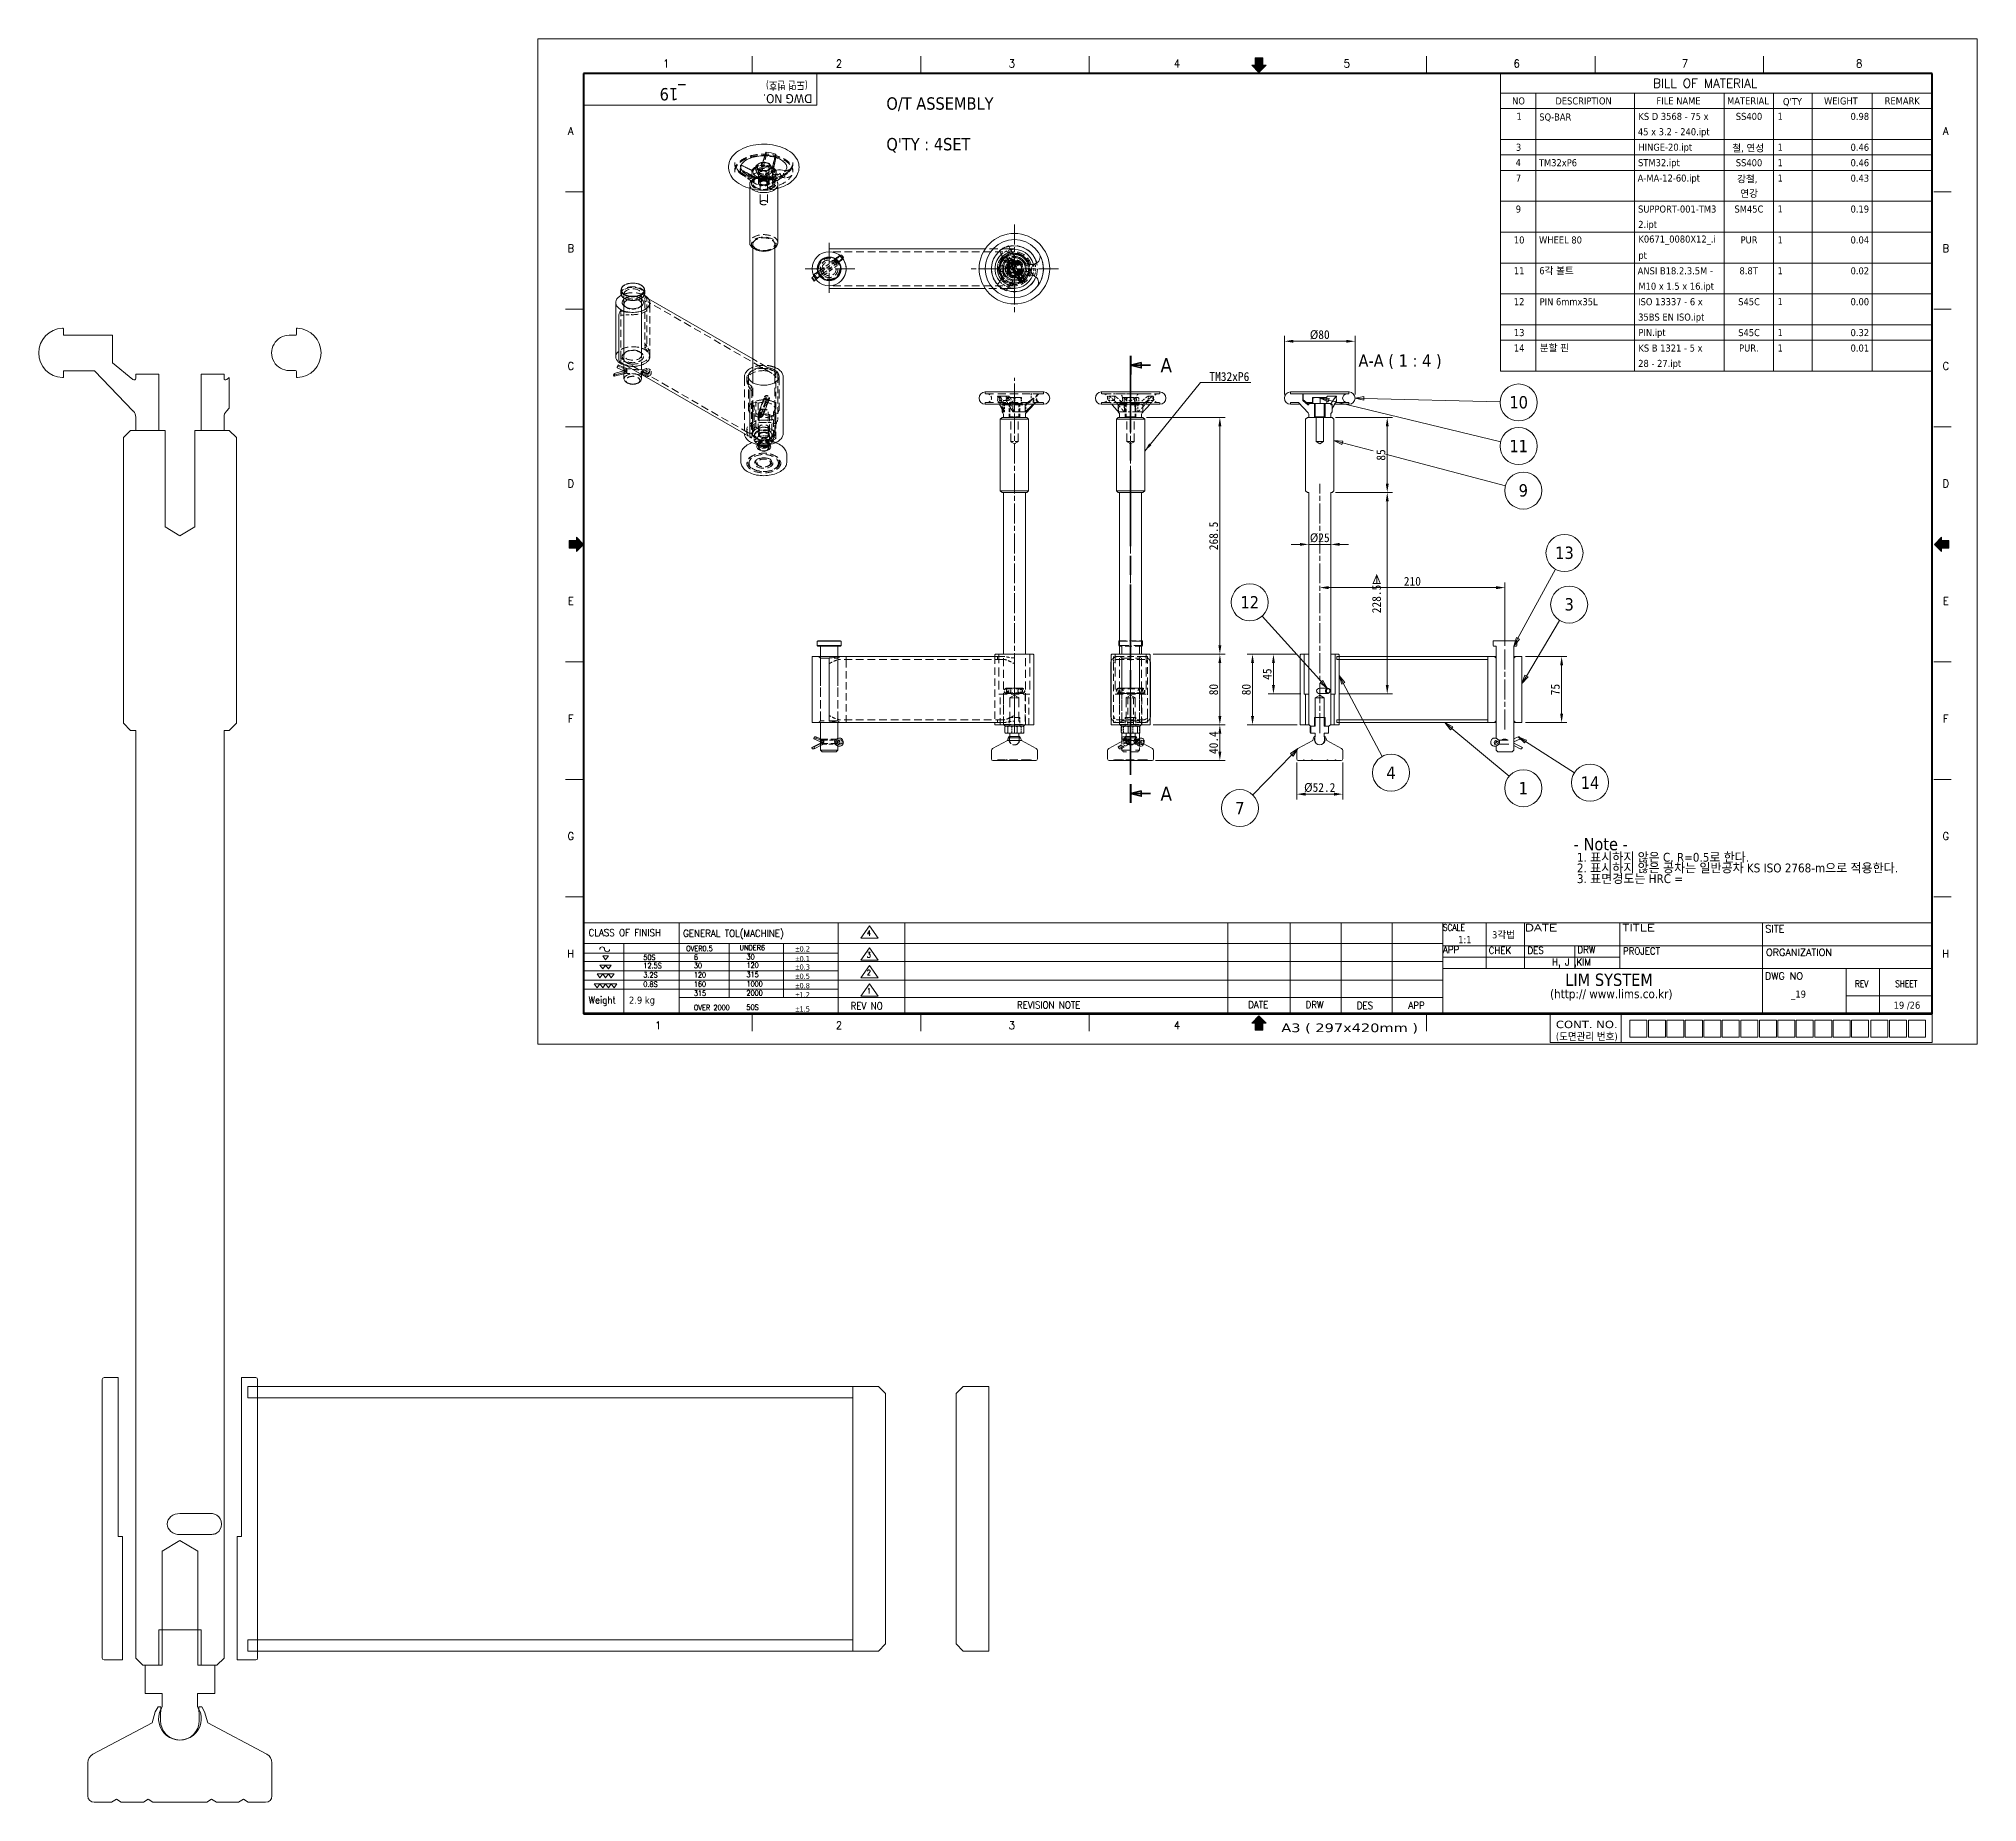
# Model space of a CAD drawing. Header units: millimetres. Extents: x -542 to 1656, y -836 to 1164.
import ezdxf
from ezdxf.enums import TextEntityAlignment as Align

# ---------------------------------------------------------------- set-up
doc = ezdxf.new("R2010")
doc.units = ezdxf.units.MM
doc.header["$LTSCALE"] = 4
doc.linetypes.add('CHAIN', pattern=[0.3543, 0.2362, -0.0295, 0.0591, -0.0295])
doc.linetypes.add('HIDDEN', pattern=[9.525, 6.35, -3.175])
doc.layers.get('0').update_dxf_attribs({"lineweight": 18})
for name, color, linetype, lineweight in [('SkizziergeometrieWIN-ISO', 7, 'Continuous', 50), ('가는실선_A4', 7, 'Continuous', 5), ('경계(ISO)', 7, 'Continuous', 70), ('굵은실선_A3', 7, 'Continuous', 18), ('제목(ISO)', 7, 'Continuous', 50)]:
    doc.layers.add(name, color=color, linetype=linetype, lineweight=lineweight)
for name, color, linetype, lineweight, true_color in [('가는실선_A3', 9, 'Continuous', 5, 0x808080), ('가는실선중심선_A3', 1, 'Continuous', 5, 0xff0000), ('가는파선_A3', 7, 'HIDDEN', 13, 0x008000), ('가는파선_A4', 7, 'HIDDEN', 18, 0x408080), ('굵은실선단면선_A3', 5, 'Continuous', 35, 0x0000ff), ('해치선_A3', 1, 'Continuous', 5, 0xff0000)]:
    doc.layers.add(name, color=color, linetype=linetype, lineweight=lineweight, true_color=true_color)
doc.styles.add('_ __ (ISO)', font='tahoma.ttf')
doc.styles.add('A3_DS_PartList', font='RomanC.shx')
doc.styles.add('A3_DS_TB02', font='tahoma.ttf')
doc.styles.add('ROMANC_37', font='tahoma.ttf')
doc.styles.add('ROMANC_61', font='ROMANC.shx')
doc.styles.add('단면문자_A3(4)', font='tahomabd.ttf')
doc.styles.add('주 텍스트 (ISO)', font='tahoma.ttf')
doc.styles.add('주문자_A3(3.5)', font='tahoma.ttf')
doc.styles.add('치수문자_A3(2.5)', font='')
doc.styles.add('텍스트 스타일12', font='tahoma.ttf')
doc.styles.add('텍스트 스타일171', font='ROMANC.shx', dxfattribs={"width": 0.9})
doc.styles.add('텍스트 스타일206', font='ROMANC.shx', dxfattribs={"width": 1.11072})
doc.styles.add('텍스트 스타일208', font='ROMANC.shx', dxfattribs={"width": 1.194322})
doc.styles.add('텍스트 스타일211', font='ROMANC.shx', dxfattribs={"width": 0.9})
doc.styles.add('텍스트 스타일213', font='RomanC.shx', dxfattribs={"width": 0.9})
doc.styles.add('텍스트 스타일233', font='RomanC.shx')
doc.styles.add('텍스트 스타일36', font='ROMANC.shx', dxfattribs={"width": 0.941937})
doc.styles.add('텍스트 스타일42', font='tahoma.ttf', dxfattribs={"width": 1.378837})
doc.styles.add('텍스트 스타일46', font='tahoma.ttf', dxfattribs={"width": 0.862937})
doc.styles.add('텍스트 스타일48', font='tahoma.ttf', dxfattribs={"width": 1.258573})
doc.styles.add('텍스트 스타일52', font='tahoma.ttf', dxfattribs={"width": 0.8})
doc.styles.add('텍스트 스타일65', font='romans.shx', dxfattribs={"width": 0.8})
doc.styles.get('치수문자_A3(2.5)').set_extended_font_data('GulimChe')
doc.dimstyles.new('치수_A3(2.5)', dxfattribs={"dimscale": 4, "dimtxt": 2.5, "dimasz": 2.5, "dimexe": 1.5, "dimexo": 1, "dimgap": 0.5, "dimtad": 1, "dimtoh": 1, "dimdec": 1, "dimrnd": 1e-08, "dimdsep": 46, "dimtxsty": '치수문자_A3(2.5)', "dimcen": 0.09, "dimdle": 10, "dimclrd": 8, "dimclre": 8, "dimclrt": 7, "dimadec": 1, "dimazin": 2, "dimtfac": 0.8, "dimtmove": 0, "dimatfit": 3, "dimfxl": 1, "dimtolj": 1, "dimtzin": 0, "dimlwd": -1, "dimlwe": -1, "dimarcsym": 0})
doc.dimstyles.new('치수_A3(2.5)$7', dxfattribs={"dimscale": 4, "dimtxt": 2.5, "dimasz": 2.5, "dimexe": 1.5, "dimexo": 1, "dimgap": 0.5, "dimtad": 1, "dimtoh": 1, "dimdec": 1, "dimrnd": 1e-08, "dimdsep": 46, "dimtxsty": '치수문자_A3(2.5)', "dimcen": 0.09, "dimdle": 10, "dimclrd": 256, "dimclre": 8, "dimclrt": 7, "dimadec": 1, "dimazin": 2, "dimtfac": 0.8, "dimtmove": 0, "dimatfit": 3, "dimfxl": 1, "dimtolj": 1, "dimtzin": 0, "dimlwd": -1, "dimlwe": -1, "dimarcsym": 0})

msp = doc.modelspace()

# ---------------------------------------------------------------- texts
at = {"layer": '가는실선_A4', "color": 7}
for s, insert, char_height, width, attachment_point, line_spacing_factor, style in [("{\\fTahoma|b0|i0;O/T ASSEMBLY\\P\\fTahoma|b0|i0;\\P\\fTahoma|b0|i0;Q'TY : 4SET}", (419.28, 1066.3), 14, 129.1199, 4, 0.987884, '주문자_A3(3.5)'), ('\\PTM32xP6{\\H1.39507x; }', (785.51, 775.82), 10, 46.4249, 7, 0.703754, '치수문자_A3(2.5)')]:
    msp.add_mtext(s, dxfattribs=dict(at, insert=insert, char_height=char_height, width=width, attachment_point=attachment_point, line_spacing_factor=line_spacing_factor, style=style))
at = {"layer": '가는파선_A4', "color": 7, "insert": (954.54, 789.47), "char_height": 14, "attachment_point": 7, "style": '_ __ (ISO)'}
msp.add_mtext('A-A ( 1 : 4 )', dxfattribs=at)

# ---------------------------------------------------------------- blocks, each defined once
blk = doc.blocks.new('경계 A3_경계')
for points in [[(405.98, 148.76), (403.92, 148.76), (403.92, 149.72), (401.86, 147.66), (403.92, 145.6), (403.92, 146.56), (405.98, 146.56)], [(211.52, 9.9), (211.52, 11.96), (212.48, 11.96), (210.42, 14.01), (208.36, 11.96), (209.32, 11.96), (209.32, 9.9)]]:
    blk.add_hatch(color=7).paths.add_polyline_path(points)
at = {"layer": '가는실선_A3'}
blk.add_hatch(color=7, dxfattribs=at).paths.add_polyline_path([(14.9, 148.76), (14.9, 146.56), (16.96, 146.56), (16.96, 145.6), (19.02, 147.66), (16.96, 149.72), (16.96, 148.76)])
at = {"layer": '해치선_A3'}
blk.add_hatch(color=7, dxfattribs=at).paths.add_polyline_path([(211.52, 283.53), (212.48, 283.53), (210.42, 281.47), (208.36, 283.53), (209.32, 283.53), (209.32, 285.59), (211.52, 285.59)])
for p, q in [((208.36, 283.53), (209.32, 283.53)), ((210.42, 281.47), (208.36, 283.53)), ((209.32, 285.59), (211.52, 285.59)), ((209.32, 283.53), (209.32, 285.59)), ((211.52, 285.59), (211.52, 283.53)), ((211.52, 283.53), (212.48, 283.53)), ((403.92, 149.72), (401.86, 147.66)), ((403.92, 148.76), (403.92, 149.72)), ((405.98, 148.76), (403.92, 148.76)), ((405.98, 146.56), (405.98, 148.76)), ((401.86, 147.66), (403.92, 145.6)), ((403.92, 146.56), (405.98, 146.56)), ((403.92, 145.6), (403.92, 146.56)), ((210.42, 14.01), (208.36, 11.96)), ((208.36, 11.96), (209.32, 11.96)), ((209.32, 11.96), (209.32, 9.9)), ((212.48, 11.96), (210.42, 14.01)), ((211.52, 9.9), (211.52, 11.96)), ((211.52, 11.96), (212.48, 11.96)), ((292.99, 6.43), (292.99, 14.6)), ((209.32, 9.9), (211.52, 9.9))]:
    blk.add_line(p, q)
at = {"color": 7}
for p, q in [((16.96, 148.76), (14.9, 148.76)), ((14.9, 148.76), (14.9, 146.56)), ((16.96, 149.72), (16.96, 148.76)), ((19.02, 147.66), (16.96, 149.72)), ((403.92, 149.72), (401.86, 147.66)), ((403.92, 148.76), (403.92, 149.72)), ((405.98, 148.76), (403.92, 148.76)), ((405.98, 146.56), (405.98, 148.76)), ((14.9, 146.56), (16.96, 146.56)), ((16.96, 145.6), (19.02, 147.66)), ((16.96, 146.56), (16.96, 145.6)), ((401.86, 147.66), (403.92, 145.6)), ((403.92, 145.6), (403.92, 146.56)), ((403.92, 146.56), (405.98, 146.56)), ((210.42, 14.01), (208.36, 11.96)), ((208.36, 11.96), (209.32, 11.96)), ((209.32, 11.96), (209.32, 9.9)), ((212.48, 11.96), (210.42, 14.01)), ((211.52, 9.9), (211.52, 11.96)), ((211.52, 11.96), (212.48, 11.96)), ((209.32, 9.9), (211.52, 9.9))]:
    blk.add_line(p, q, dxfattribs=at)
at = {"layer": 'SkizziergeometrieWIN-ISO', "lineweight": 18}
for p, q in [((6, 291), (414, 291)), ((6, 6), (6, 291)), ((414, 291), (414, 6)), ((414, 6), (6, 6))]:
    blk.add_line(p, q, dxfattribs=at)
at = {"layer": '가는실선_A3', "color": 7}
for p, q in [((66.79, 281.16), (66.79, 286.06)), ((114.57, 281.16), (114.57, 286.06)), ((162.34, 281.16), (162.34, 286.06)), ((257.9, 281.16), (257.9, 286.06)), ((305.67, 281.16), (305.67, 286.06)), ((353.45, 281.16), (353.45, 286.06)), ((18.75, 247.62), (13.85, 247.62)), ((401.71, 247.62), (406.61, 247.62)), ((18.75, 214.3), (13.85, 214.3)), ((401.71, 214.3), (406.61, 214.3)), ((18.75, 180.98), (13.85, 180.98)), ((401.71, 180.98), (406.61, 180.98)), ((14.9, 148.76), (16.96, 148.76)), ((14.9, 146.56), (14.9, 148.76)), ((16.96, 148.76), (16.96, 149.72)), ((16.96, 149.72), (19.02, 147.66)), ((16.96, 146.56), (14.9, 146.56)), ((19.02, 147.66), (16.96, 145.6)), ((16.96, 145.6), (16.96, 146.56)), ((18.75, 114.34), (13.85, 114.34)), ((401.71, 114.34), (406.61, 114.34)), ((18.75, 81.02), (13.85, 81.02)), ((401.71, 81.02), (406.61, 81.02)), ((18.75, 47.7), (13.85, 47.7)), ((18.75, 47.7), (13.85, 47.7)), ((401.71, 47.7), (406.61, 47.7)), ((66.79, 14.6), (66.79, 9.7)), ((66.79, 14.6), (66.79, 9.7)), ((114.57, 14.6), (114.57, 9.7)), ((162.34, 14.6), (162.34, 9.7)), ((257.9, 14.6), (257.9, 9.7)), ((313.09, 14.6), (313.09, 6.55)), ((315.58, 12.77), (315.58, 7.95)), ((315.58, 12.77), (320.4, 12.77)), ((320.4, 12.77), (320.4, 7.95)), ((320.81, 12.77), (320.81, 7.95)), ((320.81, 12.77), (325.63, 12.77)), ((325.63, 12.77), (325.63, 7.95)), ((326.03, 12.77), (326.03, 7.95)), ((326.03, 12.77), (330.86, 12.77)), ((330.86, 12.77), (330.86, 7.95)), ((331.26, 12.77), (336.09, 12.77)), ((331.26, 12.77), (331.26, 7.95)), ((336.09, 12.77), (336.09, 7.95)), ((336.49, 12.77), (336.49, 7.95)), ((336.49, 12.77), (341.31, 12.77)), ((341.31, 12.77), (341.31, 7.95)), ((341.72, 12.77), (341.72, 7.95)), ((341.72, 12.77), (346.54, 12.77)), ((346.54, 12.77), (346.54, 7.95)), ((347.03, 12.77), (351.86, 12.77)), ((347.03, 12.77), (347.03, 7.95)), ((351.86, 12.77), (351.86, 7.95)), ((352.26, 12.77), (352.26, 7.95)), ((352.26, 12.77), (357.09, 12.77)), ((357.09, 12.77), (357.09, 7.95)), ((357.49, 12.77), (357.49, 7.95)), ((357.49, 12.77), (362.31, 12.77)), ((362.31, 12.77), (362.31, 7.95)), ((362.72, 12.77), (362.72, 7.95)), ((362.72, 12.77), (367.54, 12.77)), ((367.54, 12.77), (367.54, 7.95)), ((367.94, 12.77), (372.77, 12.77)), ((367.94, 12.77), (367.94, 7.95)), ((372.77, 12.77), (372.77, 7.95)), ((373.17, 12.77), (373.17, 7.95)), ((373.17, 12.77), (378, 12.77)), ((378, 12.77), (378, 7.95)), ((378.4, 12.77), (378.4, 7.95)), ((378.4, 12.77), (383.22, 12.77)), ((383.22, 12.77), (383.22, 7.95)), ((383.88, 12.77), (388.7, 12.77)), ((383.88, 12.77), (383.88, 7.95)), ((388.7, 12.77), (388.7, 7.95)), ((389.1, 12.77), (389.1, 7.95)), ((389.1, 12.77), (393.93, 12.77)), ((393.93, 12.77), (393.93, 7.95)), ((394.55, 12.77), (394.55, 7.95)), ((394.55, 12.77), (399.37, 12.77)), ((399.37, 12.77), (399.37, 7.95)), ((401.22, 14.6), (401.22, 6.43)), ((292.99, 6.43), (401.22, 6.43)), ((315.58, 7.95), (320.4, 7.95)), ((320.81, 7.95), (325.63, 7.95)), ((326.03, 7.95), (330.86, 7.95)), ((331.26, 7.95), (336.09, 7.95)), ((336.49, 7.95), (341.31, 7.95)), ((341.72, 7.95), (346.54, 7.95)), ((347.03, 7.95), (351.86, 7.95)), ((352.26, 7.95), (357.09, 7.95)), ((357.49, 7.95), (362.31, 7.95)), ((362.72, 7.95), (367.54, 7.95)), ((367.94, 7.95), (372.77, 7.95)), ((373.17, 7.95), (378, 7.95)), ((378.4, 7.95), (383.22, 7.95)), ((383.88, 7.95), (388.7, 7.95)), ((389.1, 7.95), (393.93, 7.95)), ((394.55, 7.95), (399.37, 7.95))]:
    blk.add_line(p, q, dxfattribs=at)
at = {"layer": '가는실선_A3', "color": 7, "lineweight": 60}
for p, q in [((19.02, 281.16), (19.02, 14.6)), ((401.22, 281.16), (19.02, 281.16)), ((401.22, 14.6), (401.22, 281.16)), ((19.02, 14.6), (401.22, 14.6))]:
    blk.add_line(p, q, dxfattribs=at)
at = {"layer": '가는실선_A3', "color": 7, "lineweight": 13}
for p in [(85.08, 280.98), (19.02, 272.16)]:
    blk.add_line(p, (85.08, 272.16), dxfattribs=at)
at = {"layer": '굵은실선_A3'}
blk.add_line((212.48, 283.53), (210.42, 281.47), dxfattribs=at)
at = {"layer": '가는실선_A3', "color": 7, "style": '텍스트 스타일36', "width": 0.941937}
for s, p in [('1', (42.42, 283.98)), ('2', (91.4, 283.98)), ('3', (140.38, 283.98)), ('4', (187.21, 283.98)), ('5', (235.33, 283.98)), ('6', (283.45, 283.98)), ('7', (331.14, 283.98)), ('8', (380.55, 283.98)), ('A', (15.38, 264.88)), ('A', (405.08, 264.88)), ('B', (15.38, 231.56)), ('B', (405.08, 231.56)), ('C', (15.38, 198.24)), ('C', (405.08, 198.24)), ('D', (15.38, 164.92)), ('D', (405.08, 164.92)), ('E', (15.38, 131.6)), ('E', (405.08, 131.6)), ('F', (15.38, 98.28)), ('F', (405.08, 98.28)), ('G', (15.38, 64.96)), ('G', (405.08, 64.96)), ('H', (15.38, 31.64)), ('H', (405.08, 31.64)), ('1', (40.11, 11.29)), ('2', (91.4, 11.34)), ('3', (140.38, 11.34)), ('4', (187.21, 11.34))]:
    blk.add_text(s, height=2.2, dxfattribs=at).set_placement(p, align=Align.MIDDLE_CENTER)
at = {"layer": '가는실선_A3', "color": 7, "style": 'ROMANC_37'}
blk.add_text('DWG NO.', height=2.527, rotation=180, dxfattribs=at).set_placement((83.82, 275.28))
at = {"layer": '가는실선_A3', "color": 7, "style": '텍스트 스타일52', "width": 0.8}
blk.add_text('(도면 번호)', height=2.293, rotation=180, dxfattribs=at).set_placement((82.53, 278.93))
at = {"layer": '가는실선_A3', "color": 7}
for s, height, style, width, p, p2 in [('A3 ( 297x420mm )', 2.463, '텍스트 스타일42', 1.378315, (216.76, 9.38), (255.51, 9.38)), ('CONT. NO.', 2.084, '텍스트 스타일48', 1.258564, (294.58, 10.53), (312.09, 10.53)), ('(도면관리 번호)', 2.084, '텍스트 스타일46', 0.982376, (294.58, 7.15), (312.09, 7.15))]:
    blk.add_text(s, height=height, dxfattribs=dict(at, style=style, width=width)).set_placement(p, p2, align=Align.FIT)
at = {"layer": '경계(ISO)', "insert": (44.22, 275.84), "char_height": 3.5, "attachment_point": 5, "rotation": 180, "style": '주 텍스트 (ISO)'}
blk.add_mtext('_19 ', dxfattribs=at)
blk = doc.blocks.new('제목 블록 A3_표제란')
at = {"layer": '가는실선_A4', "lineweight": 13}
for p, q in [((25.42, 38.66), (269.12, 38.66)), ((208.17, 38.66), (208.17, 13.12)), ((269.12, 38.66), (407.77, 38.63)), ((25.42, 32.81), (269.12, 32.81))]:
    blk.add_line(p, q, dxfattribs=at)
at = {"layer": '가는실선_A4'}
for p, q in [((25.42, 13.12), (25.42, 38.66)), ((52.65, 38.66), (52.65, 13.12)), ((97.69, 38.66), (97.69, 13.12)), ((116.56, 13.12), (116.56, 38.69)), ((225.83, 38.66), (225.83, 12.86)), ((240.26, 38.66), (240.26, 12.86)), ((254.69, 38.66), (254.69, 13.12)), ((281.38, 38.66), (281.38, 25.66)), ((292.25, 38.65), (292.25, 25.66)), ((319.29, 38.65), (319.29, 25.66)), ((407.76, 13.12), (407.77, 38.63)), ((106.58, 37.75), (104.15, 34.26)), ((104.15, 34.26), (109.02, 34.26)), ((109.02, 34.26), (106.58, 37.75)), ((97.69, 30.03), (25.42, 30.03)), ((30.98, 29.24), (32.59, 29.24)), ((31.78, 28.13), (30.98, 29.24)), ((32.59, 29.24), (31.78, 28.13)), ((36.93, 32.81), (36.93, 19.82)), ((66.8, 32.81), (66.8, 17.47)), ((82.25, 32.81), (82.25, 17.47)), ((106.58, 31.55), (104.15, 28.06)), ((104.15, 28.06), (109.02, 28.06)), ((109.02, 28.06), (106.58, 31.55)), ((306.52, 32.15), (306.52, 25.66)), ((97.69, 25.05), (25.42, 25.05)), ((29.38, 24.16), (30.98, 24.16)), ((30.18, 23.05), (29.38, 24.16)), ((30.98, 24.16), (30.18, 23.05)), ((30.19, 26.66), (31.8, 26.66)), ((30.99, 25.55), (30.19, 26.66)), ((30.98, 24.16), (32.59, 24.16)), ((31.79, 23.05), (30.98, 24.16)), ((31.8, 26.66), (30.99, 25.55)), ((32.59, 24.16), (31.79, 23.05)), ((31.8, 26.66), (33.4, 26.66)), ((32.6, 25.55), (31.8, 26.66)), ((32.59, 24.16), (34.2, 24.16)), ((33.39, 23.05), (32.59, 24.16)), ((33.4, 26.66), (32.6, 25.55)), ((34.2, 24.16), (33.39, 23.05)), ((106.58, 26.57), (104.15, 23.08)), ((104.15, 23.08), (109.02, 23.08)), ((109.02, 23.08), (106.58, 26.57)), ((97.69, 19.82), (25.42, 19.82)), ((28.59, 21.34), (30.19, 21.34)), ((29.39, 20.23), (28.59, 21.34)), ((30.19, 21.34), (29.39, 20.23)), ((30.19, 21.34), (31.8, 21.34)), ((31, 20.23), (30.19, 21.34)), ((31.8, 21.34), (31, 20.23)), ((31.8, 21.34), (33.41, 21.34)), ((32.6, 20.23), (31.8, 21.34)), ((33.41, 21.34), (32.6, 20.23)), ((33.41, 21.34), (35.01, 21.34)), ((34.21, 20.23), (33.41, 21.34)), ((35.01, 21.34), (34.21, 20.23)), ((36.93, 19.82), (36.93, 13.12)), ((106.58, 21.34), (104.15, 17.85)), ((104.15, 17.85), (109.02, 17.85)), ((109.02, 17.85), (106.58, 21.34)), ((25.42, 13.12), (407.76, 13.12)), ((208.17, 13.12), (25.42, 13.12))]:
    blk.add_line(p, q, dxfattribs=at)
at = {"layer": '가는실선_A4', "color": 7}
for p, q in [((269.12, 13.12), (269.12, 38.66)), ((359.7, 38.64), (359.69, 13.12)), ((269.09, 27.68), (25.42, 27.68)), ((269.12, 32.15), (407.77, 32.15)), ((269.12, 22.4), (25.42, 22.4)), ((407.76, 25.66), (269.12, 25.66)), ((383.36, 25.66), (383.36, 13.12)), ((269.12, 17.47), (52.65, 17.47)), ((383.36, 17.91), (407.76, 17.92))]:
    blk.add_line(p, q, dxfattribs=at)
at = {"layer": '가는실선_A4', "color": 7, "linetype": 'Continuous'}
blk.add_line((392.85, 25.66), (392.85, 13.12), dxfattribs=at)
at = {"layer": '가는실선_A4'}
for centre, start, end in [((30.81, 31.11), 0, 180), ((32.21, 31.11), 180, 0)]:
    blk.add_arc(centre, 0.698, start, end, dxfattribs=at)
at = {"layer": '제목(ISO)', "color": 208, "lineweight": 5, "true_color": 0x400040}
blk.add_line((269.12, 28.95), (319.29, 28.95), dxfattribs=at)
at = {"layer": '가는실선_A3', "color": 7, "style": '텍스트 스타일12'}
blk.add_attdef('질량\\P1;_001', (38.42, 15.71), '', height=2, dxfattribs=at)
at = {"layer": '가는실선_A4', "color": 7}
for s, height, style, width, p in [('CLASS OF FINISH', 2, '텍스트 스타일171', 0.9, (26.97, 34.81)), ('GENERAL TOL(MACHINE)', 2, '텍스트 스타일171', 0.9, (53.76, 34.67)), ('4', 1.5, '텍스트 스타일211', 0.9, (105.83, 34.98)), ('SCALE', 1.911, '텍스트 스타일65', 0.8, (269.12, 36.36)), ('50S', 1.5, '텍스트 스타일211', 0.9, (42.49, 28.11)), ('OVER0.5', 1.5, '텍스트 스타일211', 0.9, (54.63, 30.6)), ('6', 1.5, '텍스트 스타일211', 0.9, (56.81, 28.15)), ('UNDER6', 1.5, '텍스트 스타일211', 0.9, (69.75, 30.85)), ('30', 1.5, '텍스트 스타일211', 0.9, (71.73, 28.22)), ('3', 1.5, '텍스트 스타일211', 0.9, (105.83, 28.78)), ('APP', 2, '텍스트 스타일171', 0.9, (269.12, 30.05)), ('CHEK', 2, '텍스트 스타일171', 0.9, (282.07, 29.86)), ('DES', 2, '텍스트 스타일171', 0.9, (293.07, 29.82)), ('H, J ,KIM', 2, '텍스트 스타일171', 0.9, (300.03, 26.54)), ('DRW', 2, '텍스트 스타일171', 0.9, (307.23, 30.03)), ('PROJECT', 2, '텍스트 스타일171', 0.9, (320.13, 29.68)), ('3.2S', 1.5, '텍스트 스타일211', 0.9, (42.49, 23.12)), ('0.8S', 1.5, '텍스트 스타일211', 0.9, (42.49, 20.48)), ('12.5S', 1.5, '텍스트 스타일211', 0.9, (42.49, 25.76)), ('30', 1.5, '텍스트 스타일211', 0.9, (56.81, 25.8)), ('120', 1.5, '텍스트 스타일211', 0.9, (56.81, 23.16)), ('160', 1.5, '텍스트 스타일211', 0.9, (56.81, 20.52)), ('315', 1.5, '텍스트 스타일211', 0.9, (71.73, 23.23)), ('120', 1.5, '텍스트 스타일211', 0.9, (71.73, 25.86)), ('1000', 1.5, '텍스트 스타일213', 0.9, (71.72, 20.59)), ('2', 1.5, '텍스트 스타일211', 0.9, (105.83, 23.8)), ('REV', 1.911, '텍스트 스타일65', 0.8, (385.9, 20.39)), ('SHEET', 1.911, '텍스트 스타일65', 0.8, (397.3, 20.42)), ('Weight', 2, '텍스트 스타일171', 0.9, (26.97, 15.76)), ('315', 1.5, '텍스트 스타일213', 0.9, (56.81, 17.94)), ('2000', 1.5, '텍스트 스타일211', 0.9, (71.72, 18.01)), ('1', 1.5, '텍스트 스타일211', 0.9, (105.83, 18.57)), ('OVER 2000', 1.5, '텍스트 스타일211', 0.9, (56.81, 13.87)), ('50S', 1.5, '텍스트 스타일211', 0.9, (71.73, 13.94)), ('REV NO', 2, '텍스트 스타일171', 0.9, (101.23, 14.1)), ('REVISION NOTE', 2, '텍스트 스타일171', 0.9, (148.38, 14.33)), ('DATE', 2, '텍스트 스타일171', 0.9, (213.9, 14.44)), ('DRW', 2, '텍스트 스타일171', 0.9, (230.19, 14.46)), ('DES', 2, '텍스트 스타일171', 0.9, (244.7, 14.2)), ('APP', 2, '텍스트 스타일171', 0.9, (259.32, 14.27))]:
    blk.add_text(s, height=height, dxfattribs=dict(at, style=style, width=width)).set_placement(p)
for s, style, width, p, p2 in [('DATE', '텍스트 스타일208', 1.22262, (292.31, 36.23), (301.51, 36.23)), ('TITLE', '텍스트 스타일206', 1.136317, (320.02, 36.23), (329.22, 36.23))]:
    blk.add_text(s, height=2, dxfattribs=dict(at, style=style, width=width)).set_placement(p, p2, align=Align.FIT)
at = {"layer": '가는실선_A4', "color": 7, "style": '텍스트 스타일233'}
for s, p in [('SITE', (360.5, 35.93)), ('ORGANIZATION', (360.7, 29.24)), ('DWG NO', (360.36, 22.57))]:
    blk.add_text(s, height=2, dxfattribs=at).set_placement(p)
at = {"layer": '가는실선_A4', "color": 7}
for s, insert, char_height, attachment_point, style in [('\\fTahoma|b0|i0;\\H2.0000;3각법', (283.03, 35.14), 2, 4, '주문자_A3(3.5)'), ('\\fAIGDT|b0|i0;\\W0.90;\\H1.5000;`\\fTahoma|b0|i0;\\W0.90;\\H1.5000;0.2', (85.63, 30.47), 1.5, 7, 'ROMANC_61'), ('\\fAIGDT|b0|i0;\\W0.90;\\H1.5000;`\\fTahoma|b0|i0;\\W0.90;\\H1.5000;0.1', (85.63, 27.69), 1.5, 7, 'ROMANC_61'), ('\\fAIGDT|b0|i0;\\W0.90;\\H1.5000;`\\fTahoma|b0|i0;\\W0.90;\\H1.5000;0.3', (85.63, 25.34), 1.5, 7, 'ROMANC_61'), ('\\fAIGDT|b0|i0;\\W0.90;\\H1.5000;`\\fTahoma|b0|i0;\\W0.90;\\H1.5000;0.5', (85.63, 22.71), 1.5, 7, 'ROMANC_61'), ('\\fAIGDT|b0|i0;\\W0.90;\\H1.5000;`\\fTahoma|b0|i0;\\W0.90;\\H1.5000;0.8', (85.62, 20.06), 1.5, 7, 'ROMANC_61'), ('\\fAIGDT|b0|i0;\\W0.90;\\H1.5000;`\\fTahoma|b0|i0;\\W0.90;\\H1.5000;1.2', (85.62, 17.48), 1.5, 7, 'ROMANC_61'), ('\\fAIGDT|b0|i0;\\W0.90;\\H1.5000;`\\fTahoma|b0|i0;\\W0.90;\\H1.5000;1.5', (85.63, 13.42), 1.5, 7, 'ROMANC_61')]:
    blk.add_mtext(s, dxfattribs=dict(at, insert=insert, char_height=char_height, attachment_point=attachment_point, style=style))
at = {"layer": '가는실선_A4', "char_height": 2, "style": '주 텍스트 (ISO)'}
for s, insert, attachment_point in [('\\fTahoma|b0|i0;\\H2.0000;_19 ', (369.91, 18.11), 5), ('\\fTahoma|b0|i0;\\H2.0000;19 /26 ', (400.63, 16.28), 2)]:
    blk.add_mtext(s, dxfattribs=dict(at, insert=insert, attachment_point=attachment_point))
at = {"layer": '가는실선_A4', "color": 7, "style": '텍스트 스타일12'}
blk.add_attdef('SCALE_001', (273.43, 32.87), '', height=2, dxfattribs=at)
blk.add_attdef('설명', text='', height=2, dxfattribs=at).set_placement((331.27, 35.73), align=Align.MIDDLE_LEFT)
blk.add_attdef('프로젝트', text='', height=2, dxfattribs=at).set_placement((340.77, 28.27), align=Align.MIDDLE_CENTER)
at = {"layer": '가는실선_A4', "style": '텍스트 스타일12'}
blk.add_attdef('리비전_번호', text='', height=2, dxfattribs=at).set_placement((388.38, 15.27), align=Align.MIDDLE_CENTER)
at = {"layer": '제목(ISO)', "char_height": 3.5, "attachment_point": 1, "style": '주 텍스트 (ISO)'}
for s, insert, line_spacing_factor in [('- Note -\\P{\\H0.71429x; 1. \\fGulim|b0|i0|c129|p50;표시하지 않은 \\fTahoma|b0|i0|c129|p34;C, R=0.5\\fGulim|b0|i0|c129|p50;로 한다\\fTahoma|b0|i0|c129|p34;.\\H1.54068x; \\H0.64906x;\\P 2. \\fGulim|b0|i0|c129|p50;표시하지 않은 공차는 일반공차 \\fTahoma|b0|i0|c129|p34;KS ISO 2768-m\\fGulim|b0|i0|c129|p50;으로 적용한다\\fTahoma|b0|i0|c129|p34;.\\H1.32612x; \\H0.75408x;\\P 3. \\fGulim|b0|i0|c129|p50;표면경도는 \\fTahoma|b0|i0|c129|p34;HRC = \\H1.31974x; }', (306.15, 62.72), 0.727683), ('{\\H1x;    LIM SYSTEM\\H0.71429x;  \\P (http:// www.lims.co.kr)\\H1.44773x; }', (298.53, 24.26), 0.771785)]:
    blk.add_mtext(s, dxfattribs=dict(at, insert=insert, line_spacing_factor=line_spacing_factor))
at = {"layer": '제목(ISO)', "style": '텍스트 스타일12'}
for tag, p in [('관리자', (373.93, 36.39)), ('공급업자', (383.08, 28.64))]:
    blk.add_attdef(tag, text='', height=2, dxfattribs=at).set_placement(p, align=Align.TOP_LEFT)
blk = doc.blocks.new('*D16')
at = {"layer": 'Defpoints', "color": 0, "transparency": 16777216}
for p in [(717.7, 386), (797.4, 386), (720.5, 345.6)]:
    blk.add_point(p, dxfattribs=at)
at = {"layer": '가는실선_A4', "color": 8, "transparency": 16777216}
for p, q in [((721.7, 386), (803.4, 386)), ((797.4, 355.6), (797.4, 376)), ((724.5, 345.6), (803.4, 345.6))]:
    blk.add_line(p, q, dxfattribs=at)
for points in [[(795.7, 376), (799, 376), (797.4, 386)], [(795.7, 355.6), (799, 355.6), (797.4, 345.6)]]:
    blk.add_solid(points, dxfattribs=at)
at = {"layer": '가는실선_A4', "color": 7, "transparency": 16777216, "insert": (790.2, 365.8), "char_height": 10, "attachment_point": 5, "rotation": 90, "style": '치수문자_A3(2.5)'}
blk.add_mtext('\\A1;40.4', dxfattribs=at)
blk = doc.blocks.new('*D17')
at = {"layer": 'Defpoints', "color": 0, "transparency": 16777216}
for p in [(717.7, 466), (797.4, 466), (717.7, 386)]:
    blk.add_point(p, dxfattribs=at)
at = {"layer": '가는실선_A4', "color": 8, "transparency": 16777216}
for p, q in [((721.7, 466), (803.4, 466)), ((797.4, 396), (797.4, 456)), ((721.7, 386), (803.4, 386))]:
    blk.add_line(p, q, dxfattribs=at)
for points in [[(795.7, 456), (799, 456), (797.4, 466)], [(795.7, 396), (799, 396), (797.4, 386)]]:
    blk.add_solid(points, dxfattribs=at)
at = {"layer": '가는실선_A4', "color": 7, "transparency": 16777216, "insert": (790.3, 426), "char_height": 10, "attachment_point": 5, "rotation": 90, "style": '치수문자_A3(2.5)'}
blk.add_mtext('\\A1;80', dxfattribs=at)
blk = doc.blocks.new('*D18')
at = {"layer": 'Defpoints', "color": 0, "transparency": 16777216}
for p in [(710.2, 734.5), (717.7, 466), (797.4, 466)]:
    blk.add_point(p, dxfattribs=at)
at = {"layer": '가는실선_A4', "color": 8, "transparency": 16777216}
for p, q in [((714.2, 734.5), (803.4, 734.5)), ((797.4, 724.5), (797.4, 476)), ((721.7, 466), (803.4, 466))]:
    blk.add_line(p, q, dxfattribs=at)
for points in [[(795.7, 724.5), (799, 724.5), (797.4, 734.5)], [(795.7, 476), (799, 476), (797.4, 466)]]:
    blk.add_solid(points, dxfattribs=at)
at = {"layer": '가는실선_A4', "color": 7, "transparency": 16777216, "insert": (790.3, 600.2), "char_height": 10, "attachment_point": 5, "rotation": 90, "style": '치수문자_A3(2.5)'}
blk.add_mtext('\\A1;268.5', dxfattribs=at)
blk = doc.blocks.new('2dTransSection0')
at = {"layer": '굵은실선단면선_A3', "linetype": 'CHAIN', "ltscale": 22.850067}
blk.add_line((174.05, 201.1), (174.05, 74.37), dxfattribs=at)
at = {"layer": '굵은실선단면선_A3', "linetype": 'Continuous', "lineweight": 70}
for p, q in [((174.05, 201.1), (174.05, 195.81)), ((174.05, 79.67), (174.05, 74.37))]:
    blk.add_line(p, q, dxfattribs=at)
at = {"layer": '굵은실선단면선_A3', "linetype": 'Continuous'}
for p, q in [((177.05, 199.21), (174.05, 198.46)), ((177.05, 198.46), (174.05, 198.46)), ((174.05, 198.46), (177.05, 197.71)), ((177.05, 197.71), (177.05, 199.21)), ((179.71, 198.46), (177.05, 198.46)), ((177.05, 77.77), (174.05, 77.02)), ((177.05, 77.02), (174.05, 77.02)), ((174.05, 77.02), (177.05, 76.27)), ((177.05, 76.27), (177.05, 77.77)), ((179.71, 77.02), (177.05, 77.02))]:
    blk.add_line(p, q, dxfattribs=at)
at = {"layer": '굵은실선단면선_A3', "linetype": 'Continuous', "flags": 128}
for points in [[(177.05, 199.21), (174.05, 198.46), (177.05, 197.71), (177.05, 199.21)], [(177.05, 77.77), (174.05, 77.02), (177.05, 76.27), (177.05, 77.77)]]:
    blk.add_lwpolyline(points, dxfattribs=at)
at = {"layer": '굵은실선단면선_A3'}
for points in [[(177.05, 199.21), (174.05, 198.46), (177.05, 197.71), (177.05, 199.21)], [(177.05, 77.77), (174.05, 77.02), (177.05, 76.27), (177.05, 77.77)]]:
    blk.add_solid(points, dxfattribs=at)
at = {"layer": '굵은실선단면선_A3', "char_height": 4, "attachment_point": 7, "style": '단면문자_A3(4)'}
for insert in [(182.53, 196.46), (182.53, 75.02)]:
    blk.add_mtext('A', dxfattribs=dict(at, insert=insert))
blk = doc.blocks.new('*D20')
at = {"layer": 'Defpoints', "color": 0, "transparency": 16777216}
for p in [(889.1, 466), (858.1, 421), (893.1, 421)]:
    blk.add_point(p, dxfattribs=at)
at = {"layer": '가는실선_A4', "color": 8, "transparency": 16777216}
for p, q in [((885.1, 466), (852.1, 466)), ((858.1, 456), (858.1, 431)), ((889.1, 421), (852.1, 421))]:
    blk.add_line(p, q, dxfattribs=at)
for points in [[(856.5, 456), (859.8, 456), (858.1, 466)], [(856.5, 431), (859.8, 431), (858.1, 421)]]:
    blk.add_solid(points, dxfattribs=at)
at = {"layer": '가는실선_A4', "color": 7, "transparency": 16777216, "insert": (851, 443.5), "char_height": 10, "attachment_point": 5, "rotation": 90, "style": '치수문자_A3(2.5)'}
blk.add_mtext('\\A1;45', dxfattribs=at)
blk = doc.blocks.new('*D21')
at = {"layer": 'Defpoints', "color": 0, "transparency": 16777216}
for p in [(889.1, 466), (834.4, 386), (889.1, 386)]:
    blk.add_point(p, dxfattribs=at)
at = {"layer": '가는실선_A4', "color": 8, "transparency": 16777216}
for p, q in [((885.1, 466), (828.4, 466)), ((834.4, 456), (834.4, 396)), ((885.1, 386), (828.4, 386))]:
    blk.add_line(p, q, dxfattribs=at)
for points in [[(832.7, 456), (836.1, 456), (834.4, 466)], [(832.7, 396), (836.1, 396), (834.4, 386)]]:
    blk.add_solid(points, dxfattribs=at)
at = {"layer": '가는실선_A4', "color": 7, "transparency": 16777216, "insert": (827.3, 426), "char_height": 10, "attachment_point": 5, "rotation": 90, "style": '치수문자_A3(2.5)'}
blk.add_mtext('\\A1;80', dxfattribs=at)
blk = doc.blocks.new('*D22')
at = {"layer": 'Defpoints', "color": 0, "transparency": 16777216}
for p in [(1139.9, 463.5), (1139.9, 388.5), (1184.8, 388.5)]:
    blk.add_point(p, dxfattribs=at)
at = {"layer": '가는실선_A4', "color": 8, "transparency": 16777216}
for p, q in [((1143.9, 463.5), (1190.8, 463.5)), ((1184.8, 453.5), (1184.8, 398.5)), ((1143.9, 388.5), (1190.8, 388.5))]:
    blk.add_line(p, q, dxfattribs=at)
for points in [[(1183.2, 453.5), (1186.5, 453.5), (1184.8, 463.5)], [(1183.2, 398.5), (1186.5, 398.5), (1184.8, 388.5)]]:
    blk.add_solid(points, dxfattribs=at)
at = {"layer": '가는실선_A4', "color": 7, "transparency": 16777216, "insert": (1177.7, 426), "char_height": 10, "attachment_point": 5, "rotation": 90, "style": '치수문자_A3(2.5)'}
blk.add_mtext('\\A1;75', dxfattribs=at)
blk = doc.blocks.new('*D23')
at = {"layer": 'Defpoints', "color": 0, "transparency": 16777216}
for p in [(910.6, 541.6), (1120.6, 541.6), (1120.6, 471.5)]:
    blk.add_point(p, dxfattribs=at)
at = {"layer": '가는실선_A4', "color": 8, "transparency": 16777216}
for p, q in [((920.6, 541.6), (1110.6, 541.6)), ((1120.6, 475.5), (1120.6, 547.6))]:
    blk.add_line(p, q, dxfattribs=at)
for points in [[(920.6, 543.3), (920.6, 539.9), (910.6, 541.6)], [(1110.6, 543.3), (1110.6, 539.9), (1120.6, 541.6)]]:
    blk.add_solid(points, dxfattribs=at)
at = {"layer": '가는실선_A4', "color": 7, "transparency": 16777216, "insert": (1015.6, 548.7), "char_height": 10, "attachment_point": 5, "style": '치수문자_A3(2.5)'}
blk.add_mtext('\\A1;210', dxfattribs=at)
blk = doc.blocks.new('*D24')
at = {"layer": 'Defpoints', "color": 0, "transparency": 16777216}
for p in [(884.5, 347.4), (936.7, 347.4), (936.7, 307.4)]:
    blk.add_point(p, dxfattribs=at)
at = {"layer": '가는실선_A4', "color": 8, "transparency": 16777216}
for p, q in [((884.5, 343.4), (884.5, 301.4)), ((936.7, 343.4), (936.7, 301.4)), ((894.5, 307.4), (926.7, 307.4))]:
    blk.add_line(p, q, dxfattribs=at)
for points in [[(894.5, 309.1), (894.5, 305.7), (884.5, 307.4)], [(926.7, 309.1), (926.7, 305.7), (936.7, 307.4)]]:
    blk.add_solid(points, dxfattribs=at)
at = {"layer": '가는실선_A4', "color": 7, "transparency": 16777216, "insert": (910.6, 314.8), "char_height": 10, "attachment_point": 5, "style": '치수문자_A3(2.5)'}
blk.add_mtext('\\A1;\\f굴림체|b0|i0;\\H10.0000;Ø52.2', dxfattribs=at)
blk = doc.blocks.new('*D25')
at = {"layer": 'Defpoints', "color": 0, "transparency": 16777216}
for p in [(870.6, 821), (870.6, 756.5), (950.6, 756.5)]:
    blk.add_point(p, dxfattribs=at)
at = {"layer": '가는실선_A4', "color": 8, "transparency": 16777216}
for p, q in [((870.6, 760.5), (870.6, 827)), ((940.6, 821), (880.6, 821)), ((950.6, 760.5), (950.6, 827))]:
    blk.add_line(p, q, dxfattribs=at)
for points in [[(880.6, 822.6), (880.6, 819.3), (870.6, 821)], [(940.6, 822.6), (940.6, 819.3), (950.6, 821)]]:
    blk.add_solid(points, dxfattribs=at)
at = {"layer": '가는실선_A4', "color": 7, "transparency": 16777216, "insert": (910.6, 828.3), "char_height": 10, "attachment_point": 5, "style": '치수문자_A3(2.5)'}
blk.add_mtext('\\A1;\\f굴림체|b0|i0;\\H10.0000;Ø80', dxfattribs=at)
blk = doc.blocks.new('*D26')
at = {"layer": 'Defpoints', "color": 0, "transparency": 16777216}
for p in [(924.6, 649.5), (987.1, 649.5), (928.1, 421)]:
    blk.add_point(p, dxfattribs=at)
at = {"layer": '가는실선_A4', "color": 8, "transparency": 16777216}
for p, q in [((928.6, 649.5), (993.1, 649.5)), ((987.1, 431), (987.1, 639.5)), ((932.1, 421), (993.1, 421))]:
    blk.add_line(p, q, dxfattribs=at)
for points in [[(985.5, 639.5), (988.8, 639.5), (987.1, 649.5)], [(985.5, 431), (988.8, 431), (987.1, 421)]]:
    blk.add_solid(points, dxfattribs=at)
at = {"layer": '가는실선_A4', "color": 7, "transparency": 16777216, "insert": (975, 535.2), "char_height": 10, "attachment_point": 5, "rotation": 90, "style": '치수문자_A3(2.5)'}
blk.add_mtext('\\A1;\\f굴림체|b0|i0;\\H10.0000;228.5\\fAIGDT|b0|i0;\\H10.0000;y', dxfattribs=at)
blk = doc.blocks.new('*D27')
at = {"layer": 'Defpoints', "color": 0, "transparency": 16777216}
for p in [(924.6, 734.5), (987.1, 734.5), (924.6, 649.5)]:
    blk.add_point(p, dxfattribs=at)
at = {"layer": '가는실선_A4', "color": 8, "transparency": 16777216}
for p, q in [((928.6, 734.5), (993.1, 734.5)), ((987.1, 659.5), (987.1, 724.5)), ((928.6, 649.5), (993.1, 649.5))]:
    blk.add_line(p, q, dxfattribs=at)
for points in [[(985.5, 724.5), (988.8, 724.5), (987.1, 734.5)], [(985.5, 659.5), (988.8, 659.5), (987.1, 649.5)]]:
    blk.add_solid(points, dxfattribs=at)
at = {"layer": '가는실선_A4', "color": 7, "transparency": 16777216, "insert": (980, 692), "char_height": 10, "attachment_point": 5, "rotation": 90, "style": '치수문자_A3(2.5)'}
blk.add_mtext('\\A1;85', dxfattribs=at)
blk = doc.blocks.new('*D28')
at = {"layer": 'Defpoints', "color": 0, "transparency": 16777216}
for p in [(898.1, 590.6), (923.1, 590.6), (923.1, 590.6)]:
    blk.add_point(p, dxfattribs=at)
at = {"layer": '가는실선_A4', "color": 8, "transparency": 16777216}
for p, q in [((888.1, 590.6), (878.1, 590.6)), ((898.1, 590.6), (908.1, 590.6)), ((908.1, 590.6), (913.1, 590.6)), ((923.1, 590.6), (913.1, 590.6)), ((933.1, 590.6), (943.1, 590.6))]:
    blk.add_line(p, q, dxfattribs=at)
for points in [[(888.1, 592.3), (888.1, 589), (898.1, 590.6)], [(933.1, 592.3), (933.1, 589), (923.1, 590.6)]]:
    blk.add_solid(points, dxfattribs=at)
at = {"layer": '가는실선_A4', "color": 7, "transparency": 16777216, "insert": (910.6, 598), "char_height": 10, "attachment_point": 5, "style": '치수문자_A3(2.5)'}
blk.add_mtext('\\A1;\\f굴림체|b0|i0;\\H10.0000;Ø25', dxfattribs=at)
blk = doc.blocks.new('BILL OF MATERIAL')
at = {"layer": '가는실선_A4'}
for p, q in [((401.22, 281.16), (278.87, 281.16)), ((278.87, 281.16), (278.87, 275.59)), ((401.22, 281.16), (401.22, 275.59)), ((401.22, 275.59), (278.87, 275.59)), ((278.87, 275.59), (278.87, 271.21)), ((288.87, 275.59), (288.87, 271.21)), ((316.87, 275.59), (316.87, 271.21)), ((342.27, 275.59), (342.27, 271.21)), ((356.22, 275.59), (356.22, 271.21)), ((367.22, 275.59), (367.22, 271.21)), ((384.22, 275.59), (384.22, 271.21)), ((401.22, 275.59), (401.22, 271.21)), ((401.22, 271.21), (278.87, 271.21)), ((278.87, 271.21), (278.87, 196.77)), ((288.87, 271.21), (288.87, 196.77)), ((316.87, 271.21), (316.87, 196.77)), ((342.27, 271.21), (342.27, 196.77)), ((356.22, 271.21), (356.22, 196.77)), ((367.22, 271.21), (367.22, 196.77)), ((384.22, 271.21), (384.22, 196.77)), ((401.22, 271.21), (401.22, 196.77)), ((401.22, 262.45), (278.87, 262.45)), ((401.22, 258.08), (278.87, 258.08)), ((401.22, 253.7), (278.87, 253.7)), ((401.22, 244.94), (278.87, 244.94)), ((401.22, 236.18), (278.87, 236.18)), ((401.22, 227.42), (278.87, 227.42)), ((401.22, 218.67), (278.87, 218.67)), ((401.22, 209.91), (278.87, 209.91)), ((401.22, 205.53), (278.87, 205.53)), ((401.22, 196.77), (278.87, 196.77))]:
    blk.add_line(p, q, dxfattribs=at)
at = {"layer": '가는실선_A4', "color": 7, "attachment_point": 7}
for s, insert, char_height, style in [('BILL OF MATERIAL', (322.09, 277.12), 2.5, 'A3_DS_PartList'), ('NO', (282.18, 272.34), 2, 'A3_DS_TB02'), ('1', (283.42, 268.02), 2, 'A3_DS_TB02'), ('SQ-BAR', (289.87, 267.47), 2, 'A3_DS_TB02'), ('DESCRIPTION', (294.44, 272.34), 2, 'A3_DS_TB02'), ('KS D 3568 - 75 x ', (317.97, 267.95), 2, 'A3_DS_TB02'), ('FILE NAME', (323.08, 272.4), 2, 'A3_DS_TB02'), ('MATERIAL', (343.11, 272.4), 2, 'A3_DS_TB02'), ('SS400', (345.57, 267.96), 2, 'A3_DS_TB02'), ('1', (357.42, 268.02), 2, 'A3_DS_TB02'), ("Q'TY", (358.93, 271.83), 2, 'A3_DS_TB02'), ('WEIGHT', (370.58, 272.34), 2, 'A3_DS_TB02'), ('0.98', (378.1, 267.95), 2, 'A3_DS_TB02'), ('REMARK', (387.75, 272.4), 2, 'A3_DS_TB02'), ('45 x 3.2 - 240.ipt', (317.82, 263.07), 2, 'A3_DS_TB02'), ('3', (283.25, 259.2), 2, 'A3_DS_TB02'), ('HINGE-20.ipt', (317.97, 258.69), 2, 'A3_DS_TB02'), ('철, 연성', (344.58, 258.71), 2, 'A3_DS_TB02'), ('1', (357.42, 259.26), 2, 'A3_DS_TB02'), ('0.46', (378.1, 259.2), 2, 'A3_DS_TB02'), ('4', (283.17, 254.89), 2, 'A3_DS_TB02'), ('TM32xP6', (289.77, 254.82), 2, 'A3_DS_TB02'), ('STM32.ipt', (317.87, 254.31), 2, 'A3_DS_TB02'), ('SS400', (345.57, 254.82), 2, 'A3_DS_TB02'), ('1', (357.42, 254.88), 2, 'A3_DS_TB02'), ('0.46', (378.1, 254.82), 2, 'A3_DS_TB02'), ('7', (283.25, 250.51), 2, 'A3_DS_TB02'), ('A-MA-12-60.ipt', (317.76, 249.93), 2, 'A3_DS_TB02'), ('강철, ', (345.93, 249.95), 2, 'A3_DS_TB02'), ('연강', (346.83, 245.93), 2, 'A3_DS_TB02'), ('1', (357.42, 250.5), 2, 'A3_DS_TB02'), ('0.43', (378.1, 250.44), 2, 'A3_DS_TB02'), ('9', (283.21, 241.69), 2, 'A3_DS_TB02'), ('SUPPORT-001-TM3', (317.87, 241.69), 2, 'A3_DS_TB02'), ('SM45C', (345.2, 241.69), 2, 'A3_DS_TB02'), ('1', (357.42, 241.75), 2, 'A3_DS_TB02'), ('0.19', (378.1, 241.69), 2, 'A3_DS_TB02'), ('2.ipt', (317.91, 236.8), 2, 'A3_DS_TB02'), ('10', (282.67, 232.93), 2, 'A3_DS_TB02'), ('WHEEL 80', (289.81, 232.92), 2, 'A3_DS_TB02'), ('K0671_0080X12_.i', (317.97, 232.57), 2, 'A3_DS_TB02'), ('PUR', (346.93, 232.95), 2, 'A3_DS_TB02'), ('1', (357.42, 232.99), 2, 'A3_DS_TB02'), ('0.04', (378.1, 232.93), 2, 'A3_DS_TB02'), ('11', (282.67, 224.23), 2, 'A3_DS_TB02'), ('6각 볼트', (289.88, 224.04), 2, 'A3_DS_TB02'), ('ANSI B18.2.3.5M - ', (317.76, 224.17), 2, 'A3_DS_TB02'), ('pt', (317.95, 228.04), 2, 'A3_DS_TB02'), ('8.8T', (346.62, 224.17), 2, 'A3_DS_TB02'), ('1', (357.42, 224.23), 2, 'A3_DS_TB02'), ('0.02', (378.1, 224.17), 2, 'A3_DS_TB02'), ('M10 x 1.5 x 16.ipt', (317.97, 219.28), 2, 'A3_DS_TB02'), ('12', (282.67, 215.46), 2, 'A3_DS_TB02'), ('PIN 6mmx35L', (289.97, 215.42), 2, 'A3_DS_TB02'), ('ISO 13337 - 6 x ', (317.89, 215.42), 2, 'A3_DS_TB02'), ('S45C', (346.26, 215.42), 2, 'A3_DS_TB02'), ('1', (357.42, 215.48), 2, 'A3_DS_TB02'), ('0.00', (378.1, 215.42), 2, 'A3_DS_TB02'), ('35BS EN ISO.ipt', (317.9, 210.53), 2, 'A3_DS_TB02'), ('PIN.ipt', (317.97, 206.16), 2, 'A3_DS_TB02'), ('13', (282.67, 206.66), 2, 'A3_DS_TB02'), ('14', (282.67, 202.34), 2, 'A3_DS_TB02'), ('분할 핀', (290.02, 202.18), 2, 'A3_DS_TB02'), ('KS B 1321 - 5 x  ', (317.97, 202.28), 2, 'A3_DS_TB02'), ('S45C', (346.26, 206.66), 2, 'A3_DS_TB02'), ('PUR.', (346.52, 202.3), 2, 'A3_DS_TB02'), ('1', (357.42, 206.72), 2, 'A3_DS_TB02'), ('1', (357.42, 202.34), 2, 'A3_DS_TB02'), ('0.32', (378.1, 206.66), 2, 'A3_DS_TB02'), ('0.01', (378.1, 202.28), 2, 'A3_DS_TB02'), ('28 - 27.ipt', (317.91, 197.39), 2, 'A3_DS_TB02')]:
    blk.add_mtext(s, dxfattribs=dict(at, insert=insert, char_height=char_height, style=style))
blk = doc.blocks.new('품번기호1')
at = {"layer": '가는실선_A3'}
for p, q in [((240.16, 189.55), (237.65, 189.12)), ((240.14, 189.05), (237.65, 189.12)), ((237.65, 189.12), (240.13, 188.55)), ((240.13, 188.55), (240.16, 189.55)), ((240.14, 189.05), (278.79, 188.03))]:
    blk.add_line(p, q, dxfattribs=at)
at = {"layer": '가는실선_A3', "flags": 128}
blk.add_lwpolyline([(240.16, 189.55), (237.65, 189.12), (240.13, 188.55), (240.16, 189.55)], dxfattribs=at)
at = {"layer": '가는실선_A3'}
blk.add_circle((284.03, 187.89), 5.25, dxfattribs=at)
blk.add_solid([(240.16, 189.55), (237.65, 189.12), (240.13, 188.55), (240.16, 189.55)], dxfattribs=at)
at = {"layer": '가는실선_A3', "color": 7, "insert": (284.03, 187.92), "char_height": 3.5, "attachment_point": 5, "style": '_ __ (ISO)'}
blk.add_mtext('10', dxfattribs=at)
blk = doc.blocks.new('품번기호2')
at = {"layer": '가는실선_A3'}
for p, q in [((230.17, 188.57), (227.74, 189.15)), ((230.28, 189.05), (227.74, 189.15)), ((227.74, 189.15), (230.05, 188.08)), ((230.05, 188.08), (230.28, 189.05)), ((230.17, 188.57), (278.95, 176.77))]:
    blk.add_line(p, q, dxfattribs=at)
at = {"layer": '가는실선_A3', "flags": 128}
blk.add_lwpolyline([(230.28, 189.05), (227.74, 189.15), (230.05, 188.08), (230.28, 189.05)], dxfattribs=at)
at = {"layer": '가는실선_A3'}
blk.add_circle((284.03, 175.54), 5.25, dxfattribs=at)
blk.add_solid([(230.28, 189.05), (227.74, 189.15), (230.05, 188.08), (230.28, 189.05)], dxfattribs=at)
at = {"layer": '가는실선_A3', "color": 7, "insert": (284.03, 175.54), "char_height": 3.5, "attachment_point": 5, "style": '_ __ (ISO)'}
blk.add_mtext('11', dxfattribs=at)
blk = doc.blocks.new('품번기호3')
at = {"layer": '가는실선_A3'}
for p, q in [((234.06, 176.48), (231.65, 177.12)), ((234.19, 176.96), (231.65, 177.12)), ((231.65, 177.12), (233.93, 175.99)), ((233.93, 175.99), (234.19, 176.96)), ((234.06, 176.48), (242.79, 174.17)), ((246.28, 173.24), (280.28, 164.25))]:
    blk.add_line(p, q, dxfattribs=at)
at = {"layer": '가는실선_A3', "flags": 128}
blk.add_lwpolyline([(234.19, 176.96), (231.65, 177.12), (233.93, 175.99), (234.19, 176.96)], dxfattribs=at)
at = {"layer": '가는실선_A3'}
blk.add_circle((285.34, 162.91), 5.25, dxfattribs=at)
blk.add_solid([(234.19, 176.96), (231.65, 177.12), (233.93, 175.99), (234.19, 176.96)], dxfattribs=at)
at = {"layer": '가는실선_A3', "color": 7, "insert": (285.34, 162.94), "char_height": 3.5, "attachment_point": 5, "style": '_ __ (ISO)'}
blk.add_mtext('9', dxfattribs=at)
blk = doc.blocks.new('품번기호4')
at = {"layer": '가는실선_A3'}
for p, q in [((265.07, 95.51), (263.15, 97.12)), ((265.39, 95.9), (263.15, 97.12)), ((263.15, 97.12), (264.75, 95.13)), ((264.75, 95.13), (265.39, 95.9)), ((265.07, 95.51), (281.31, 81.91))]:
    blk.add_line(p, q, dxfattribs=at)
at = {"layer": '가는실선_A3', "flags": 128}
blk.add_lwpolyline([(265.39, 95.9), (263.15, 97.12), (264.75, 95.13), (265.39, 95.9)], dxfattribs=at)
at = {"layer": '가는실선_A3'}
blk.add_circle((285.34, 78.54), 5.25, dxfattribs=at)
blk.add_solid([(265.39, 95.9), (263.15, 97.12), (264.75, 95.13), (265.39, 95.9)], dxfattribs=at)
at = {"layer": '가는실선_A3', "color": 7, "insert": (285.34, 78.54), "char_height": 3.5, "attachment_point": 5, "style": '_ __ (ISO)'}
blk.add_mtext('1', dxfattribs=at)
blk = doc.blocks.new('품번기호5')
at = {"layer": '가는실선_A3'}
for p, q in [((286.25, 110.33), (295.65, 126.1)), ((285.82, 110.59), (284.97, 108.19)), ((286.25, 110.33), (284.97, 108.19)), ((284.97, 108.19), (286.68, 110.08)), ((286.68, 110.08), (285.82, 110.59))]:
    blk.add_line(p, q, dxfattribs=at)
at = {"layer": '가는실선_A3', "flags": 128}
blk.add_lwpolyline([(285.82, 110.59), (284.97, 108.19), (286.68, 110.08), (285.82, 110.59)], dxfattribs=at)
at = {"layer": '가는실선_A3'}
blk.add_circle((298.34, 130.6), 5.25, dxfattribs=at)
blk.add_solid([(285.82, 110.59), (284.97, 108.19), (286.68, 110.08), (285.82, 110.59)], dxfattribs=at)
at = {"layer": '가는실선_A3', "color": 7, "insert": (298.34, 130.64), "char_height": 3.5, "attachment_point": 5, "style": '_ __ (ISO)'}
blk.add_mtext('3', dxfattribs=at)
blk = doc.blocks.new('품번기호6')
at = {"layer": '가는실선_A3'}
for p, q in [((219.74, 88.01), (208.66, 76.64)), ((221.48, 89.8), (219.38, 88.36)), ((219.38, 88.36), (220.09, 87.66)), ((219.74, 88.01), (221.48, 89.8)), ((220.09, 87.66), (221.48, 89.8))]:
    blk.add_line(p, q, dxfattribs=at)
at = {"layer": '가는실선_A3', "flags": 128}
blk.add_lwpolyline([(220.09, 87.66), (221.48, 89.8), (219.38, 88.36), (220.09, 87.66)], dxfattribs=at)
at = {"layer": '가는실선_A3'}
blk.add_circle((205.01, 72.89), 5.25, dxfattribs=at)
blk.add_solid([(220.09, 87.66), (221.48, 89.8), (219.38, 88.36), (220.09, 87.66)], dxfattribs=at)
at = {"layer": '가는실선_A3', "color": 7, "insert": (205.01, 72.89), "char_height": 3.5, "attachment_point": 5, "style": '_ __ (ISO)'}
blk.add_mtext('7', dxfattribs=at)
blk = doc.blocks.new('품번기호7')
at = {"layer": '가는실선_A3'}
for p, q in [((227.55, 109.35), (211.32, 127.35)), ((228.12, 108.72), (227.75, 109.13)), ((228.49, 109.05), (227.75, 108.38)), ((227.75, 108.38), (229.79, 106.86)), ((228.12, 108.72), (229.79, 106.86)), ((229.79, 106.86), (228.49, 109.05))]:
    blk.add_line(p, q, dxfattribs=at)
at = {"layer": '가는실선_A3', "flags": 128}
blk.add_lwpolyline([(227.75, 108.38), (229.79, 106.86), (228.49, 109.05), (227.75, 108.38)], dxfattribs=at)
at = {"layer": '가는실선_A3'}
blk.add_circle((207.81, 131.24), 5.25, dxfattribs=at)
blk.add_solid([(227.75, 108.38), (229.79, 106.86), (228.49, 109.05), (227.75, 108.38)], dxfattribs=at)
at = {"layer": '가는실선_A3', "color": 7, "insert": (207.81, 131.24), "char_height": 3.5, "attachment_point": 5, "style": '_ __ (ISO)'}
blk.add_mtext('12', dxfattribs=at)
blk = doc.blocks.new('품번기호8')
at = {"layer": '가는실선_A3'}
for p, q in [((234.32, 108.31), (233.15, 110.52)), ((234.76, 108.55), (233.15, 110.52)), ((233.15, 110.52), (233.88, 108.08)), ((233.88, 108.08), (234.76, 108.55)), ((234.32, 108.31), (245.39, 87.55))]:
    blk.add_line(p, q, dxfattribs=at)
at = {"layer": '가는실선_A3', "flags": 128}
blk.add_lwpolyline([(234.76, 108.55), (233.15, 110.52), (233.88, 108.08), (234.76, 108.55)], dxfattribs=at)
at = {"layer": '가는실선_A3'}
blk.add_circle((247.86, 82.93), 5.25, dxfattribs=at)
blk.add_solid([(234.76, 108.55), (233.15, 110.52), (233.88, 108.08), (234.76, 108.55)], dxfattribs=at)
at = {"layer": '가는실선_A3', "color": 7, "insert": (247.86, 82.93), "char_height": 3.5, "attachment_point": 5, "style": '_ __ (ISO)'}
blk.add_mtext('4', dxfattribs=at)
blk = doc.blocks.new('품번기호9')
at = {"layer": '가는실선_A3'}
for p, q in [((283.84, 121.04), (294.51, 140.62)), ((283.4, 121.28), (282.65, 118.85)), ((283.84, 121.04), (282.65, 118.85)), ((284.28, 120.81), (283.4, 121.28)), ((282.65, 118.85), (284.28, 120.81))]:
    blk.add_line(p, q, dxfattribs=at)
at = {"layer": '가는실선_A3', "flags": 128}
blk.add_lwpolyline([(283.4, 121.28), (282.65, 118.85), (284.28, 120.81), (283.4, 121.28)], dxfattribs=at)
at = {"layer": '가는실선_A3'}
blk.add_circle((297.02, 145.22), 5.25, dxfattribs=at)
blk.add_solid([(283.4, 121.28), (282.65, 118.85), (284.28, 120.81), (283.4, 121.28)], dxfattribs=at)
at = {"layer": '가는실선_A3', "color": 7, "insert": (297.02, 145.25), "char_height": 3.5, "attachment_point": 5, "style": '_ __ (ISO)'}
blk.add_mtext('13', dxfattribs=at)
blk = doc.blocks.new('품번기호10')
at = {"layer": '가는실선_A3'}
for p, q in [((285.99, 91.78), (283.89, 93.12)), ((286.26, 92.2), (283.89, 93.12)), ((283.89, 93.12), (285.72, 91.36)), ((285.72, 91.36), (286.26, 92.2)), ((285.99, 91.78), (299.84, 82.93))]:
    blk.add_line(p, q, dxfattribs=at)
at = {"layer": '가는실선_A3', "flags": 128}
blk.add_lwpolyline([(286.26, 92.2), (283.89, 93.12), (285.72, 91.36), (286.26, 92.2)], dxfattribs=at)
at = {"layer": '가는실선_A3'}
blk.add_circle((304.26, 80.11), 5.25, dxfattribs=at)
blk.add_solid([(286.26, 92.2), (283.89, 93.12), (285.72, 91.36), (286.26, 92.2)], dxfattribs=at)
at = {"layer": '가는실선_A3', "color": 7, "insert": (304.26, 80.11), "char_height": 3.5, "attachment_point": 5, "style": '_ __ (ISO)'}
blk.add_mtext('14', dxfattribs=at)

# ---------------------------------------------------------------- dimensions: what is measured, and where the dimension line sits
at = {"layer": '가는실선_A4', "color": 8, "true_color": 0x808080}
for base, p1, p2, angle, text, override, picture, middle in [((870.58, 820.97), (950.58, 756.48), (870.58, 756.48), 180, '\\f굴림체|b0|i0;\\H10.0000;Ø<>', {"dimgap": 0.5, "dimtoh": 0, "dimdec": 1, "dimtol": 0, "dimlim": 0, "dimtp": 0, "dimtm": 0, "dimtdec": 2, "dimtofl": 0, "dimatfit": 1}, '*D25', (910.58, 820.97)), ((987.12, 649.48), (928.08, 420.98), (924.58, 649.48), 90, '\\f굴림체|b0|i0;\\H10.0000;<>\\fAIGDT|b0|i0;\\H10.0000;y', {"dimgap": 0.5, "dimtoh": 0, "dimdec": 1, "dimtol": 0, "dimlim": 0, "dimtp": 0, "dimtm": 0, "dimtdec": 2, "dimtofl": 0, "dimatfit": 1}, '*D26', (987.12, 535.23)), ((923.08, 590.63), (898.08, 590.63), (923.08, 590.63), 180, '\\f굴림체|b0|i0;\\H10.0000;Ø<>', {"dimgap": 0.5, "dimtoh": 0, "dimdec": 1, "dimse1": 1, "dimse2": 1, "dimtol": 0, "dimlim": 0, "dimtp": 0, "dimtm": 0, "dimtdec": 2, "dimtofl": 0}, '*D28', (910.58, 590.63)), ((936.68, 307.41), (884.48, 347.41), (936.68, 347.41), 180, '\\f굴림체|b0|i0;\\H10.0000;Ø<>', {"dimgap": 0.5, "dimtoh": 0, "dimdec": 1, "dimtol": 0, "dimlim": 0, "dimtp": 0, "dimtm": 0, "dimtdec": 2, "dimtofl": 0, "dimatfit": 1}, '*D24', (910.58, 307.41))]:
    dim = msp.add_linear_dim(base=base, p1=p1, p2=p2, angle=angle, text=text, dimstyle='치수_A3(2.5)', override=override, dxfattribs=at)
    dim.commit()
    dim.dimension.update_dxf_attribs({"geometry": picture, "text_midpoint": middle, "dimtype": 160})
for base, p1, p2, picture, middle in [((797.37, 465.98), (710.19, 734.48), (717.69, 465.98), '*D18', (797.37, 600.23)), ((987.12, 734.48), (924.58, 649.48), (924.58, 734.48), '*D27', (987.12, 691.98)), ((797.37, 465.98), (717.69, 385.98), (717.69, 465.98), '*D17', (797.37, 425.98)), ((834.39, 385.98), (889.08, 465.98), (889.08, 385.98), '*D21', (834.39, 425.98)), ((858.12, 420.98), (889.08, 465.98), (893.08, 420.98), '*D20', (858.12, 443.48)), ((1184.83, 388.48), (1139.88, 463.48), (1139.88, 388.48), '*D22', (1184.83, 425.98)), ((797.37, 385.98), (720.49, 345.61), (717.69, 385.98), '*D16', (797.37, 365.8))]:
    dim = msp.add_linear_dim(base=base, p1=p1, p2=p2, angle=90, dimstyle='치수_A3(2.5)', override={"dimgap": 0.5, "dimtoh": 0, "dimdec": 1, "dimtol": 0, "dimlim": 0, "dimtp": 0, "dimtm": 0, "dimtdec": 2, "dimtofl": 0, "dimatfit": 1}, dxfattribs=at)
    dim.commit()
    dim.dimension.update_dxf_attribs({"geometry": picture, "text_midpoint": middle, "dimtype": 160})
dim = msp.add_linear_dim(base=(1120.58, 541.6), p1=(910.58, 541.6), p2=(1120.58, 471.48), dimstyle='치수_A3(2.5)', override={"dimgap": 0.5, "dimtoh": 0, "dimdec": 1, "dimse1": 1, "dimtol": 0, "dimlim": 0, "dimtp": 0, "dimtm": 0, "dimtdec": 2, "dimtofl": 0, "dimatfit": 1}, dxfattribs=at)
dim.commit()
dim.dimension.update_dxf_attribs({"geometry": '*D23', "text_midpoint": (1015.58, 541.6), "dimtype": 160})

# ---------------------------------------------------------------- linework, layer by layer
for p, q in [((-513.64, 828.86), (-513.64, 834.6)), ((-458.09, 827.94), (-513.16, 827.94)), ((-458.09, 796.55), (-458.09, 827.94)), ((-250.76, 827.74), (-257.64, 827.74)), ((-249.64, 834.6), (-249.64, 828.86)), ((-434.91, 777.58), (-458.09, 796.55)), ((-513.64, 780.88), (-513.64, 786.62)), ((-513.16, 787.54), (-478.42, 787.54)), ((-478.42, 787.54), (-434.44, 741.81)), ((-413.67, 783.74), (-431.64, 783.74)), ((-431.64, 783.74), (-431.64, 779.13)), ((-412.89, 783.74), (-413.67, 783.74)), ((-405.64, 783.74), (-412.89, 783.74)), ((-405.64, 719.74), (-405.64, 783.74)), ((-348.94, 783.74), (-357.64, 783.74)), ((-357.64, 783.74), (-357.64, 719.74)), ((-331.64, 783.74), (-348.94, 783.74)), ((-331.64, 779.13), (-331.64, 783.74)), ((-325.64, 779.82), (-328.38, 777.58)), ((-325.64, 745.15), (-325.64, 779.82)), ((-257.64, 787.74), (-250.76, 787.74)), ((-249.64, 786.62), (-249.64, 780.88)), ((-431.64, 734.88), (-431.64, 719.74)), ((-331.64, 719.74), (-331.64, 734.88)), ((-328.85, 741.81), (-325.64, 745.15)), ((-437.64, 719.74), (-445.64, 711.74)), ((-445.64, 711.74), (-445.64, 387.74)), ((-431.64, 719.74), (-437.64, 719.74)), ((-405.64, 719.74), (-431.64, 719.74)), ((-431.64, 719.74), (-405.64, 719.74)), ((-398.4, 719.74), (-405.64, 719.74)), ((-398.4, 610.54), (-398.4, 719.74)), ((-357.64, 719.74), (-364.89, 719.74)), ((-364.89, 719.74), (-364.89, 610.54)), ((-331.64, 719.74), (-357.64, 719.74)), ((-357.64, 719.74), (-331.64, 719.74)), ((-325.64, 719.74), (-331.64, 719.74)), ((-317.64, 711.74), (-325.64, 719.74)), ((-317.64, 387.74), (-317.64, 711.74)), ((-381.64, 600.48), (-398.4, 610.54)), ((-364.89, 610.54), (-381.64, 600.48)), ((-445.64, 387.74), (-437.64, 379.74)), ((-437.64, 379.74), (-431.64, 379.74)), ((-431.64, 379.74), (-431.64, -672.26)), ((-331.64, -672.26), (-331.64, 379.74)), ((-331.64, 379.74), (-325.64, 379.74)), ((-325.64, 379.74), (-317.64, 387.74)), ((-469.64, -356.26), (-469.64, -672.26)), ((-451.64, -354.26), (-467.64, -354.26)), ((-451.64, -534.26), (-451.64, -354.26)), ((-311.64, -354.26), (-311.64, -534.26)), ((-295.64, -354.26), (-311.64, -354.26)), ((-304.44, -364.26), (-304.44, -377.06)), ((-293.64, -364.26), (-304.44, -364.26)), ((-293.64, -364.26), (-293.64, -356.26)), ((381.16, -364.26), (-293.64, -364.26)), ((-293.64, -377.06), (-293.64, -364.26)), ((381.16, -377.06), (381.16, -364.26)), ((410.36, -364.26), (381.16, -364.26)), ((381.16, -364.26), (381.16, -377.06)), ((418.36, -372.26), (410.36, -364.26)), ((418.36, -656.26), (418.36, -372.26)), ((506.36, -364.26), (498.36, -372.26)), ((498.36, -372.26), (498.36, -656.26)), ((535.56, -364.26), (506.36, -364.26)), ((535.56, -664.26), (535.56, -364.26)), ((-304.44, -377.06), (-293.64, -377.06)), ((-293.64, -377.06), (381.16, -377.06)), ((-293.64, -651.46), (-293.64, -377.06)), ((381.16, -377.06), (381.16, -651.46)), ((-381.64, -508.26), (-345.65, -508.26)), ((-339.85, -510.22), (-341.46, -509.34)), ((-446.64, -534.26), (-451.64, -534.26)), ((-446.64, -674.26), (-446.64, -534.26)), ((-401.86, -551.06), (-381.64, -538.91)), ((-381.64, -532.26), (-345.65, -532.26)), ((-381.64, -538.91), (-361.43, -551.06)), ((-345.29, -532.25), (-344.33, -531.77)), ((-342.8, -531.77), (-344.33, -531.77)), ((-339.85, -530.3), (-341.46, -531.17)), ((-311.64, -534.26), (-316.64, -534.26)), ((-316.64, -534.26), (-316.64, -674.26)), ((-401.86, -640.26), (-401.86, -551.06)), ((-361.43, -551.06), (-361.43, -640.26)), ((-401.86, -640.26), (-405.64, -640.26)), ((-405.64, -640.26), (-405.64, -680.26)), ((-361.43, -640.26), (-401.86, -640.26)), ((-401.86, -680.26), (-401.86, -640.26)), ((-357.64, -640.26), (-361.43, -640.26)), ((-361.43, -640.26), (-361.43, -680.26)), ((-357.64, -680.26), (-357.64, -640.26)), ((-304.44, -651.46), (-304.44, -664.26)), ((-293.64, -651.46), (-304.44, -651.46)), ((381.16, -651.46), (-293.64, -651.46)), ((-293.64, -664.26), (-293.64, -651.46)), ((381.16, -664.26), (381.16, -651.46)), ((381.16, -651.46), (381.16, -664.26)), ((410.36, -664.26), (418.36, -656.26)), ((498.36, -656.26), (506.36, -664.26)), ((-467.64, -674.26), (-446.64, -674.26)), ((-431.64, -672.26), (-423.64, -680.26)), ((-423.64, -680.26), (-421.21, -680.26)), ((-405.64, -680.26), (-421.21, -680.26)), ((-421.21, -680.26), (-421.21, -712.26)), ((-421.21, -680.26), (-405.64, -680.26)), ((-405.64, -680.26), (-401.86, -680.26)), ((-361.43, -680.26), (-357.64, -680.26)), ((-342.08, -680.26), (-357.64, -680.26)), ((-357.64, -680.26), (-342.08, -680.26)), ((-342.08, -712.26), (-342.08, -680.26)), ((-342.08, -680.26), (-339.64, -680.26)), ((-339.64, -680.26), (-331.64, -672.26)), ((-316.64, -674.26), (-295.64, -674.26)), ((-304.44, -664.26), (-293.64, -664.26)), ((-293.64, -664.26), (381.16, -664.26)), ((-293.64, -672.26), (-293.64, -664.26)), ((381.16, -664.26), (410.36, -664.26)), ((506.36, -664.26), (535.56, -664.26)), ((-421.21, -712.26), (-401.75, -712.26)), ((-401.75, -712.26), (-401.75, -727.66)), ((-361.54, -727.66), (-361.54, -712.26)), ((-361.54, -712.26), (-342.08, -712.26)), ((-413.23, -745.72), (-480.31, -781.35)), ((-409.63, -733.12), (-413.23, -745.72)), ((-406.45, -727.72), (-409.63, -733.12)), ((-403.24, -727.72), (-406.45, -727.72)), ((-403.6, -743.2), (-403.6, -733.12)), ((-403.6, -733.12), (-403.24, -733.12)), ((-403.24, -730.23), (-403.24, -727.72)), ((-403.24, -733.12), (-403.24, -730.23)), ((-356.84, -727.72), (-360.04, -727.72)), ((-360.04, -727.72), (-360.04, -730.23)), ((-360.04, -730.23), (-360.04, -733.12)), ((-360.04, -733.12), (-359.68, -733.12)), ((-359.68, -733.12), (-359.68, -743.2)), ((-353.65, -733.12), (-356.84, -727.72)), ((-350.05, -745.72), (-353.65, -733.12)), ((-282.98, -781.35), (-350.05, -745.72)), ((-486.04, -790.89), (-486.04, -828.52)), ((-277.24, -828.52), (-277.24, -790.89)), ((-459.04, -835.72), (-453.64, -832.12)), ((-453.64, -832.12), (-448.24, -835.72)), ((-423.04, -835.72), (-417.64, -832.12)), ((-417.64, -832.12), (-412.24, -835.72)), ((-351.04, -835.72), (-345.64, -832.12)), ((-345.64, -832.12), (-340.24, -835.72)), ((-315.04, -835.72), (-309.64, -832.12)), ((-309.64, -832.12), (-304.24, -835.72)), ((-478.84, -835.72), (-459.04, -835.72)), ((-448.24, -835.72), (-423.04, -835.72)), ((-412.24, -835.72), (-351.04, -835.72)), ((-340.24, -835.72), (-315.04, -835.72)), ((-304.24, -835.72), (-284.44, -835.72))]:
    msp.add_line(p, q)
for centre, major_axis, ratio, start_param, end_param in [((-513.64, 807.74), (-1.17, 27.98), 1, 0, 3.0582352), ((-514.76, 834.6), (1.12, 0), 1, 0, 1.6124751), ((-248.52, 834.6), (0.05, 1.12), 1, 0, 1.6124751), ((-249.64, 807.74), (1.17, -27.98), 1, 0, 3.0582352), ((-512.52, 828.86), (-0.639, -0.92), 1, 5.3192739, 6.2831853), ((-257.64, 807.74), (0, 20), 1, 0, 3.1415927), ((-250.76, 828.86), (1.12, 0), 1, 4.712389, 6.2831853), ((-514.76, 780.88), (-0.05, -1.12), 1, 0, 1.612475), ((-512.52, 786.62), (-1.12, 0), 1, 5.3192739, 6.2831853), ((-433.64, 779.13), (2, 0), 1, 4.0263539, 6.2831853), ((-329.64, 779.13), (1.27, -1.55), 1, 4.0263539, 6.2831853), ((-250.76, 786.62), (0, 1.12), 1, 4.712389, 6.2831853), ((-248.52, 780.88), (-1.12, 0), 1, 0, 1.612475), ((-441.64, 734.88), (7.21, 6.93), 1, 5.5171929, 6.2831853), ((-321.64, 734.88), (-10, 0), 1, 5.5171929, 6.2831853), ((-467.64, -356.26), (0, 2), 1, 0, 1.5707963), ((-295.64, -356.26), (2, 0), 1, 0, 1.5707963), ((-381.64, -520.26), (-14.28, 0), 0.8403414, 4.712389, 7.8539816), ((-345.65, -520.26), (0, 12), 0.8403414, 5.8548066, 6.2831853), ((-343.7, -520.26), (0, 11.04), 0.8403414, 3.5699713, 5.8548066), ((-345.65, -520.26), (0, -12), 0.8403414, 0, 0.0356138), ((-345.65, -520.26), (0, 12), 0.8403414, 3.428534, 3.5699713), ((-467.64, -672.26), (-2, 0), 1, 0, 1.5707963), ((-295.64, -672.26), (0, -2), 1, 0, 1.5707963), ((-381.64, -741.14), (-21.6, 10.91), 1, 0, 4.0771949), ((-381.64, -743.2), (21.96, 0), 1, 3.1415927, 6.2831853), ((-381.64, -741.14), (-20.1, 13.48), 1, 0, 0.1227989), ((-381.64, -741.14), (21.6, 10.91), 1, 0, 0.1227989), ((-475.24, -790.89), (-5.07, 9.54), 1, 0, 1.0824443), ((-288.04, -790.89), (10.8, 0), 1, 0, 1.0824443), ((-478.84, -828.52), (-7.2, 0), 1, 0, 1.5707963), ((-284.44, -828.52), (0, -7.2), 1, 0, 1.5707963)]:
    msp.add_ellipse(centre, major_axis=major_axis, ratio=ratio, start_param=start_param, end_param=end_param)
at = {"layer": '가는실선중심선_A3', "linetype": 'CHAIN', "ltscale": 23.990969}
for p, q in [((564.42, 953.23), (564.42, 853.23)), ((354.42, 932.53), (354.42, 873.93)), ((383.72, 903.23), (325.12, 903.23)), ((614.42, 903.23), (514.42, 903.23)), ((564.42, 376.48), (564.42, 779.65)), ((696.19, 376.48), (696.19, 778.68)), ((910.58, 376.48), (910.58, 659.48)), ((1120.58, 471.48), (1120.58, 380.48))]:
    msp.add_line(p, q, dxfattribs=at)
at = {"layer": '가는파선_A3', "ltscale": 0.01472}
for p, q in [((247.31, 1022.67), (247.31, 1023.84)), ((247.31, 1012.88), (247.31, 1014.05)), ((313.31, 1022.67), (313.31, 1023.84)), ((313.31, 1012.88), (313.31, 1014.05)), ((531.42, 761.76), (531.42, 763.19)), ((531.42, 749.76), (531.42, 751.2)), ((597.42, 761.76), (597.42, 763.19)), ((597.42, 749.76), (597.42, 751.2)), ((663.19, 761.76), (663.19, 763.19)), ((663.19, 749.76), (663.19, 751.2)), ((729.19, 761.76), (729.19, 763.19)), ((729.19, 749.76), (729.19, 751.2))]:
    msp.add_line(p, q, dxfattribs=at)
at = {"layer": '가는파선_A3', "ltscale": 0.089463}
for p, q in [((266.8, 1014.78), (266.8, 1007.7)), ((278.24, 1020.66), (278.24, 1013.58)), ((290.24, 1018.36), (290.24, 1011.28)), ((294.31, 1005.58), (294.31, 1012.66)), ((283.89, 1004.85), (283.89, 997.77)), ((293.34, 1009.7), (293.34, 1002.62)), ((552.28, 749.5), (552.28, 740.83)), ((553.17, 749.5), (553.17, 740.83)), ((564.47, 749.5), (564.47, 740.83)), ((577.26, 749.5), (577.26, 740.83)), ((682.28, 749.5), (682.28, 740.83)), ((689.15, 749.5), (689.15, 740.83)), ((689.23, 749.5), (689.23, 740.83)), ((704.52, 749.5), (704.52, 740.83))]:
    msp.add_line(p, q, dxfattribs=at)
at = {"layer": '가는파선_A3', "ltscale": 0.095355}
for p, q in [((271.3, 1014.64), (277.57, 1018.56)), ((277.57, 1018.56), (286.58, 1017.38)), ((286.58, 1017.38), (289.32, 1012.29))]:
    msp.add_line(p, q, dxfattribs=at)
at = {"layer": '가는파선_A3', "ltscale": 0.165234}
for p, q in [((274.31, 1000.4), (274.31, 1013.46)), ((286.31, 1000.4), (286.31, 1013.46)), ((558.42, 734.48), (558.42, 750.48)), ((570.42, 734.48), (570.42, 750.48)), ((690.19, 734.48), (690.19, 750.48)), ((702.19, 734.48), (702.19, 750.48))]:
    msp.add_line(p, q, dxfattribs=at)
at = {"layer": '가는파선_A3', "ltscale": 0.151591}
for p, q in [((275.31, 1013.14), (275.31, 1001.15)), ((285.31, 1013.14), (285.31, 1001.15)), ((559.42, 750.08), (559.42, 735.4)), ((569.42, 750.08), (569.42, 735.4)), ((691.19, 750.08), (691.19, 735.4)), ((701.19, 750.08), (701.19, 735.4))]:
    msp.add_line(p, q, dxfattribs=at)
at = {"layer": '가는파선_A3', "ltscale": 0.0633}
for p, q in [((277.57, 1018.56), (277.57, 1023.56)), ((286.58, 1017.38), (286.58, 1022.39)), ((556.25, 750.48), (556.25, 756.61)), ((556.61, 750.48), (556.61, 756.61)), ((564.06, 750.48), (564.06, 756.61)), ((564.79, 750.48), (564.79, 756.61)), ((572.24, 750.48), (572.24, 756.61)), ((572.6, 750.48), (572.6, 756.61)), ((686.96, 750.48), (686.96, 756.61)), ((691.26, 750.48), (691.26, 756.61)), ((691.89, 750.48), (691.89, 756.61)), ((700.49, 750.48), (700.49, 756.61)), ((701.12, 750.48), (701.12, 756.61)), ((705.42, 750.48), (705.42, 756.61))]:
    msp.add_line(p, q, dxfattribs=at)
at = {"layer": '가는파선_A3', "ltscale": 0.01182}
for p, q in [((292.81, 1012.52), (292.81, 1013.46)), ((551.92, 749.33), (551.92, 750.48)), ((576.92, 749.33), (576.92, 750.48)), ((683.69, 749.33), (683.69, 750.48)), ((708.69, 749.33), (708.69, 750.48))]:
    msp.add_line(p, q, dxfattribs=at)
at = {"layer": '가는파선_A3', "ltscale": 0.051343}
for p, q in [((299.13, 1007.18), (299.13, 1011.25)), ((290.26, 1006.69), (290.26, 1002.62)), ((585.68, 756.41), (585.68, 751.43)), ((586.37, 751.43), (586.37, 756.41)), ((689, 756.41), (689, 751.43)), ((700.86, 751.43), (700.86, 756.41))]:
    msp.add_line(p, q, dxfattribs=at)
at = {"layer": '가는파선_A3', "ltscale": 0.055172}
for p, q in [((264.31, 994.4), (264.31, 998.77)), ((296.31, 994.4), (296.31, 998.77))]:
    msp.add_line(p, q, dxfattribs=at)
at = {"layer": '가는파선_A3', "ltscale": 0.039011}
for p, q in [((267.81, 1000.4), (267.81, 1003.49)), ((292.81, 1000.4), (292.81, 1003.49))]:
    msp.add_line(p, q, dxfattribs=at)
at = {"layer": '가는파선_A3', "ltscale": 0.029127}
for p, q in [((270.41, 1006.11), (269, 1005.3)), ((290.21, 1006.11), (291.62, 1005.3)), ((124.75, 859.14), (123.33, 859.96)), ((138.89, 859.14), (140.3, 859.96)), ((124.75, 809.34), (123.33, 808.52)), ((138.89, 809.34), (140.3, 808.52)), ((272.89, 710.34), (271.47, 711.15)), ((287.73, 710.34), (289.15, 711.15)), ((344.42, 461.48), (342.42, 463.48)), ((364.42, 461.48), (366.42, 463.48)), ((686.19, 461.48), (684.19, 463.48)), ((706.19, 461.48), (708.19, 463.48)), ((344.42, 390.48), (342.42, 388.48)), ((364.42, 390.48), (366.42, 388.48)), ((686.19, 390.48), (684.19, 388.48)), ((706.19, 390.48), (708.19, 388.48)), ((688.19, 355.4), (686.19, 357.4)), ((704.19, 355.4), (706.19, 357.4))]:
    msp.add_line(p, q, dxfattribs=at)
at = {"layer": '가는파선_A3', "ltscale": 0.078344}
msp.add_line((269.35, 1006.75), (269.35, 1000.55), dxfattribs=at)
at = {"layer": '가는파선_A3', "ltscale": 0.01185}
msp.add_line((270.63, 999.72), (270.05, 1000.09), dxfattribs=at)
at = {"layer": '가는파선_A3', "ltscale": 0.009025}
for p, q in [((273.6, 1005.56), (273.25, 1005.68)), ((551.11, 748.94), (550.42, 749.5)), ((682.87, 748.94), (682.19, 749.5))]:
    msp.add_line(p, q, dxfattribs=at)
at = {"layer": '가는파선_A3', "ltscale": 0.358268}
for p, q in [((276.12, 978.11), (276.12, 1000.4)), ((284.5, 978.11), (284.5, 1000.4)), ((560.24, 707.18), (560.24, 734.48)), ((568.61, 707.18), (568.61, 734.48)), ((692, 707.18), (692, 734.48)), ((700.38, 707.18), (700.38, 734.48))]:
    msp.add_line(p, q, dxfattribs=at)
at = {"layer": '가는파선_A3', "ltscale": 0.013348}
for p, q in [((277.42, 998.73), (276.77, 999.11)), ((283.19, 998.73), (283.85, 999.11)), ((560.34, 734.48), (559.42, 735.4)), ((568.5, 734.48), (569.42, 735.4)), ((692.11, 734.48), (691.19, 735.4)), ((700.27, 734.48), (701.19, 735.4))]:
    msp.add_line(p, q, dxfattribs=at)
at = {"layer": '가는파선_A3', "ltscale": 0.095888}
msp.add_line((287.02, 1005.56), (290.64, 1006.78), dxfattribs=at)
at = {"layer": '가는파선_A3', "ltscale": 0.163812}
msp.add_line((289.98, 999.72), (298.05, 1004.74), dxfattribs=at)
at = {"layer": '가는파선_A3', "ltscale": 0.04957}
msp.add_line((290.26, 1002.59), (290.26, 1006.52), dxfattribs=at)
at = {"layer": '가는파선_A3', "ltscale": 0.018875}
for p, q in [((290.26, 1002.62), (291.53, 1001.86)), ((300.29, 1006.36), (299.13, 1007.18)), ((588.2, 907.71), (586.37, 907.89)), ((585.68, 896.04), (587.52, 896))]:
    msp.add_line(p, q, dxfattribs=at)
at = {"layer": '가는파선_A3', "ltscale": 0.020492}
for p, q in [((290.96, 1006.5), (290.96, 1008.13)), ((290.96, 999.89), (290.96, 1001.51))]:
    msp.add_line(p, q, dxfattribs=at)
at = {"layer": '가는파선_A3', "ltscale": 0.05221}
for p, q in [((267.81, 926.86), (267.81, 931)), ((292.81, 926.86), (292.81, 931))]:
    msp.add_line(p, q, dxfattribs=at)
at = {"layer": '가는파선_A3', "ltscale": 0.372646}
msp.add_line((559.75, 925.73), (531.35, 925.73), dxfattribs=at)
at = {"layer": '가는파선_A3', "ltscale": 0.003891}
for p, q in [((547.68, 923.74), (547.6, 923.91)), ((557.89, 929.07), (557.98, 928.91)), ((545.31, 884.64), (545.4, 884.8)), ((555.03, 878.46), (554.92, 878.32))]:
    msp.add_line(p, q, dxfattribs=at)
at = {"layer": '가는파선_A3', "ltscale": 0.047175}
for p, q in [((564.42, 925.23), (564.42, 922.53)), ((564.42, 883.93), (564.42, 881.23)), ((564.42, 461.88), (564.42, 458.26)), ((564.42, 393.69), (564.42, 390.08))]:
    msp.add_line(p, q, dxfattribs=at)
at = {"layer": '가는파선_A3', "ltscale": 0.11906}
for p, q in [((336.93, 896.55), (345.96, 902.45)), ((348.68, 898.81), (339.65, 892.9)), ((114.73, 792.99), (125.29, 788.39)), ((689.51, 370.05), (695.41, 365.98))]:
    msp.add_line(p, q, dxfattribs=at)
at = {"layer": '가는파선_A3', "ltscale": 0.129256}
msp.add_line((345.96, 902.45), (337.01, 894.89), dxfattribs=at)
at = {"layer": '가는파선_A3', "ltscale": 0.11311}
msp.add_line((345.69, 902.41), (337.11, 896.8), dxfattribs=at)
at = {"layer": '가는파선_A3', "ltscale": 0.200005}
for p, q in [((345.16, 899.45), (360.7, 911.01)), ((348.15, 895.44), (363.68, 907))]:
    msp.add_line(p, q, dxfattribs=at)
at = {"layer": '가는파선_A3', "ltscale": 0.192041}
for p, q in [((360.6, 913.51), (345.68, 902.41)), ((363.47, 909.66), (348.55, 898.55))]:
    msp.add_line(p, q, dxfattribs=at)
at = {"layer": '가는파선_A3', "ltscale": 0.01269}
for p, q in [((346.69, 901.47), (345.96, 902.45)), ((361.13, 912.22), (360.4, 913.2))]:
    msp.add_line(p, q, dxfattribs=at)
at = {"layer": '가는파선_A3', "ltscale": 0.01416}
for p, q in [((346.69, 901.47), (347.51, 900.38)), ((361.94, 911.13), (361.13, 912.22)), ((370.18, 916.81), (369.37, 917.9)), ((337.23, 890.74), (336.42, 891.83)), ((339.12, 894.9), (338.31, 895.99)), ((110.83, 781.39), (111.03, 781.99)), ((124.81, 785.03), (125, 785.63)), ((125.11, 789.76), (124.91, 789.16)), ((142.62, 783.53), (142.81, 784.12)), ((142.72, 787.65), (142.92, 788.25)), ((152.38, 783.7), (152.58, 784.3)), ((346.69, 368.51), (347.51, 368.73)), ((347.95, 364.19), (347.13, 363.97)), ((361.94, 368.73), (361.13, 368.51)), ((362.38, 364.19), (361.57, 363.97)), ((683.7, 358.89), (684.8, 358.67)), ((687.86, 372.51), (688.95, 372.29)), ((692.75, 364.19), (693.85, 363.97)), ((694.43, 368.51), (693.34, 368.73)), ((703.5, 364.19), (704.6, 363.97)), ((704.09, 368.73), (705.19, 368.51)), ((706.11, 361.95), (707.21, 361.73))]:
    msp.add_line(p, q, dxfattribs=at)
at = {"layer": '가는파선_A3', "ltscale": 0.344488}
for p, q in [((564.42, 922.53), (354.42, 922.53)), ((564.42, 883.93), (354.42, 883.93))]:
    msp.add_line(p, q, dxfattribs=at)
at = {"layer": '가는파선_A3', "ltscale": 0.050386}
for p, q in [((363.75, 916.11), (360.4, 913.2)), ((360.4, 913.2), (364.14, 915.57)), ((363.11, 909.56), (366.46, 912.47)), ((366.86, 911.93), (363.11, 909.56)), ((142.44, 784.89), (146.86, 786.39)), ((146.76, 782.66), (142.44, 784.89)), ((147.52, 788.38), (143.1, 786.89)), ((143.1, 786.89), (147.42, 784.65)), ((363.75, 368.04), (360.4, 365.98)), ((360.4, 365.98), (364.14, 363.93)), ((704.9, 364.66), (702.52, 366.72)), ((706.17, 365.98), (708.54, 363.93))]:
    msp.add_line(p, q, dxfattribs=at)
at = {"layer": '가는파선_A3', "ltscale": 0.041035}
for p, q in [((363.21, 915.84), (360.59, 913.51)), ((366.44, 911.5), (363.46, 909.65))]:
    msp.add_line(p, q, dxfattribs=at)
at = {"layer": '가는파선_A3', "ltscale": 0.020383}
for p, q in [((363.11, 909.56), (361.94, 911.13)), ((348.68, 898.81), (347.51, 900.38))]:
    msp.add_line(p, q, dxfattribs=at)
at = {"layer": '가는파선_A3', "ltscale": 0.047433}
for p, q in [((369.29, 914.16), (366.58, 917.8)), ((339.65, 892.9), (336.93, 896.55)), ((124.63, 786.4), (125.29, 788.39)), ((142.44, 784.89), (143.1, 786.89)), ((149.97, 783.72), (150.62, 785.71)), ((363.11, 366.72), (360.4, 365.98)), ((366.84, 368.94), (364.13, 368.2)), ((368.04, 364.5), (365.33, 363.76)), ((682.23, 361.13), (685.87, 360.4)), ((685.87, 370.79), (689.51, 370.05)), ((691.77, 366.72), (695.41, 365.98)), ((702.52, 366.72), (706.17, 365.98)), ((705.29, 364.46), (708.94, 363.73)), ((706.2, 368.97), (709.85, 368.24))]:
    msp.add_line(p, q, dxfattribs=at)
at = {"layer": '가는파선_A3', "ltscale": 0.034389}
for p, q in [((552.09, 906.48), (548.76, 906.48)), ((548.76, 899.98), (552.09, 899.98))]:
    msp.add_line(p, q, dxfattribs=at)
at = {"layer": '가는파선_A3', "ltscale": 0.089461}
for p, q in [((557.26, 919.43), (552.62, 916.44)), ((576.23, 890.02), (571.59, 887.02))]:
    msp.add_line(p, q, dxfattribs=at)
at = {"layer": '가는파선_A3', "ltscale": 0.009528}
for p, q in [((552.62, 916.44), (552.9, 915.55)), ((554.28, 917.51), (554.71, 916.72)), ((555.34, 917.12), (554.86, 917.88)), ((557.26, 919.43), (557.95, 918.8)), ((572.71, 888.82), (573.25, 888.1)), ((573.83, 888.47), (573.33, 889.22)), ((281.86, 758.8), (281.48, 758.43)), ((283.24, 755.1), (282.98, 754.41)), ((283.71, 754.22), (283.9, 754.92)), ((286.69, 756.99), (286.74, 756.47)), ((273.93, 737.58), (273.88, 738.1)), ((275.98, 735.67), (275.86, 735.34)), ((276.52, 735.17), (276.7, 735.48)), ((278.76, 735.77), (279.14, 736.14)), ((553.97, 426.99), (554.38, 427.21)), ((553.97, 421.97), (554.38, 421.75)), ((554.28, 421.83), (554.71, 421.6)), ((555.34, 421.48), (554.86, 421.72)), ((572.71, 421.6), (573.25, 421.83)), ((573.83, 421.72), (573.33, 421.48)), ((574.87, 426.99), (574.47, 427.21)), ((574.87, 421.97), (574.47, 421.75)), ((681.78, 421.6), (681.06, 421.83)), ((681.23, 427.2), (681.96, 427.43)), ((681.43, 421.72), (682.18, 421.48)), ((710.47, 421.83), (709.68, 421.6)), ((710.08, 421.48), (710.84, 421.72)), ((711.16, 427.2), (710.42, 427.43)), ((711.16, 421.76), (710.42, 421.52))]:
    msp.add_line(p, q, dxfattribs=at)
at = {"layer": '가는파선_A3', "ltscale": 0.09729}
msp.add_line((557.95, 918.8), (552.9, 915.55), dxfattribs=at)
at = {"layer": '가는파선_A3', "ltscale": 0.424098}
for p, q in [((570.42, 888.39), (552.9, 915.55)), ((575.46, 891.65), (557.95, 918.8))]:
    msp.add_line(p, q, dxfattribs=at)
at = {"layer": '가는파선_A3', "ltscale": 0.306212}
for p, q in [((572.02, 887.3), (553.05, 916.71)), ((573.37, 888.17), (554.4, 917.59)), ((554.87, 917.89), (573.84, 888.48)), ((575.8, 889.74), (556.83, 919.15)), ((266.52, 721.16), (266.52, 749.73)), ((269.29, 719.56), (269.29, 748.13)), ((271.12, 723.81), (271.12, 752.39)), ((273.89, 750.79), (273.89, 722.21)), ((274.51, 738.2), (281.89, 757.95)), ((276, 735.72), (283.38, 755.48)), ((283.92, 755.33), (276.54, 735.58)), ((278.73, 736.62), (286.11, 756.37)), ((267.56, 715.85), (267.56, 744.43)), ((286.73, 738.07), (286.73, 709.49)), ((289.5, 707.89), (289.5, 736.47)), ((291.33, 712.14), (291.33, 740.72)), ((293.06, 715.85), (293.06, 744.43)), ((294.1, 710.54), (294.1, 739.12)), ((548.17, 385.98), (548.17, 420.98)), ((552.09, 385.98), (552.09, 420.98)), ((573.37, 422.32), (554.4, 422.32)), ((554.87, 422.23), (573.84, 422.23)), ((573.91, 426.73), (554.94, 426.73)), ((573.91, 422.23), (554.94, 422.23)), ((576.75, 420.98), (576.75, 385.98)), ((580.67, 385.98), (580.67, 420.98)), ((681.14, 422.32), (710.55, 422.32)), ((710.85, 422.23), (681.44, 422.23)), ((681.49, 426.73), (710.9, 426.73)), ((681.49, 422.23), (710.9, 422.23)), ((683.44, 385.98), (683.44, 420.98)), ((692.94, 385.98), (692.94, 420.98)), ((699.44, 385.98), (699.44, 420.98)), ((708.94, 385.98), (708.94, 420.98))]:
    msp.add_line(p, q, dxfattribs=at)
at = {"layer": '가는파선_A3', "ltscale": 0.029574}
for p, q in [((555.48, 907.62), (553.77, 905.85)), ((553.77, 905.85), (554.46, 903.49)), ((561.37, 913.76), (559.66, 911.99)), ((563.76, 913.17), (561.37, 913.76)), ((572.02, 911.14), (569.63, 911.73)), ((572.71, 908.78), (572.02, 911.14)), ((575.08, 900.6), (574.39, 902.97)), ((556.14, 897.68), (556.83, 895.31)), ((556.83, 895.31), (559.22, 894.72)), ((565.09, 893.28), (567.48, 892.69)), ((567.48, 892.69), (569.18, 894.47)), ((573.37, 898.83), (575.08, 900.6))]:
    msp.add_line(p, q, dxfattribs=at)
at = {"layer": '가는파선_A3', "ltscale": 0.062398}
for p, q in [((554.46, 903.49), (556.14, 897.68)), ((559.66, 911.99), (555.48, 907.62)), ((569.63, 911.73), (563.76, 913.17)), ((574.39, 902.97), (572.71, 908.78)), ((559.22, 894.72), (565.09, 893.28)), ((569.18, 894.47), (573.37, 898.83)), ((273.45, 718.8), (270.53, 715.74)), ((270.53, 709.21), (273.45, 712.27)), ((270.62, 713.28), (273.75, 710.29)), ((283.14, 720.14), (277.09, 720.07)), ((277.09, 713.54), (283.14, 713.61)), ((277.48, 709.1), (283.53, 709.18)), ((290, 715.97), (286.87, 718.96)), ((286.87, 712.43), (290, 709.44)), ((287.17, 710.45), (290.09, 713.51))]:
    msp.add_line(p, q, dxfattribs=at)
at = {"layer": '가는파선_A3', "ltscale": 0.290464}
for p, q in [((554.71, 916.72), (572.71, 888.82)), ((573.33, 889.22), (555.34, 917.12)), ((274, 738.97), (281, 757.7)), ((282.98, 754.41), (275.98, 735.67)), ((276.7, 735.48), (283.71, 754.22)), ((279.62, 736.87), (286.62, 755.6)), ((554.71, 421.6), (572.71, 421.6)), ((573.33, 421.48), (555.34, 421.48)), ((573.42, 427.48), (555.43, 427.48)), ((573.42, 421.48), (555.43, 421.48)), ((709.68, 421.6), (681.78, 421.6)), ((682.18, 421.48), (710.08, 421.48)), ((682.24, 427.48), (710.14, 427.48)), ((682.24, 421.48), (710.14, 421.48))]:
    msp.add_line(p, q, dxfattribs=at)
at = {"layer": '가는파선_A3', "ltscale": 0.318495}
for p, q in [((568.48, 891.4), (555.32, 911.8)), ((573.52, 894.65), (560.37, 915.05))]:
    msp.add_line(p, q, dxfattribs=at)
at = {"layer": '가는파선_A3', "ltscale": 0.040419}
for p, q in [((580.67, 906.48), (576.75, 906.48)), ((576.75, 899.98), (580.67, 899.98)), ((266.52, 749.73), (269.29, 748.13)), ((273.89, 750.79), (271.12, 752.39)), ((286.73, 738.07), (289.5, 736.47)), ((294.1, 739.12), (291.33, 740.72)), ((266.52, 721.16), (269.29, 719.56)), ((273.89, 722.21), (271.12, 723.81)), ((286.73, 709.49), (289.5, 707.89)), ((294.1, 710.54), (291.33, 712.14))]:
    msp.add_line(p, q, dxfattribs=at)
at = {"layer": '가는파선_A3', "ltscale": 0.067067}
for p, q in [((580.67, 899.98), (580.67, 906.48)), ((271.12, 752.39), (266.52, 749.73)), ((289.5, 736.47), (294.1, 739.12)), ((271.12, 723.81), (266.52, 721.16)), ((289.5, 707.89), (294.1, 710.54))]:
    msp.add_line(p, q, dxfattribs=at)
at = {"layer": '가는파선_A3', "ltscale": 0.005457}
for p, q in [((334.66, 892.9), (334.86, 892.95)), ((337.04, 896.73), (336.93, 896.55)), ((339.65, 892.9), (339.75, 893.08)), ((110.54, 784.55), (110.72, 784.08)), ((682.28, 360.64), (682.23, 361.13)), ((685.87, 360.4), (685.92, 359.9)), ((689.69, 370.55), (689.51, 370.05))]:
    msp.add_line(p, q, dxfattribs=at)
at = {"layer": '가는파선_A3', "ltscale": 0.133044}
msp.add_line((339.47, 891.03), (348.68, 898.81), dxfattribs=at)
at = {"layer": '가는파선_A3', "ltscale": 0.130251}
msp.add_line((348.56, 898.56), (339.54, 890.94), dxfattribs=at)
at = {"layer": '가는파선_A3', "ltscale": 0.332073}
msp.add_line((556.66, 880.73), (531.35, 880.73), dxfattribs=at)
at = {"layer": '가는파선_A3', "ltscale": 0.002347}
for p, q in [((571.59, 887.02), (571.42, 887.18)), ((576.23, 890.02), (576.16, 890.24))]:
    msp.add_line(p, q, dxfattribs=at)
at = {"layer": '가는파선_A3', "ltscale": 0.061}
for p, q in [((121.82, 874.59), (121.82, 869.76)), ((141.82, 874.59), (141.82, 869.76))]:
    msp.add_line(p, q, dxfattribs=at)
at = {"layer": '가는파선_A3', "ltscale": 0.372703}
for p, q in [((121.82, 805.26), (121.82, 863.23)), ((141.82, 805.26), (141.82, 863.23)), ((344.42, 390.48), (344.42, 461.48)), ((364.42, 390.48), (364.42, 461.48)), ((686.19, 390.48), (686.19, 461.48)), ((706.19, 390.48), (706.19, 461.48))]:
    msp.add_line(p, q, dxfattribs=at)
at = {"layer": '가는파선_A3', "ltscale": 0.370395}
msp.add_line((121.82, 863.23), (121.82, 794.09), dxfattribs=at)
at = {"layer": '가는파선_A3', "ltscale": 0.345117}
msp.add_line((141.82, 863.23), (141.82, 788.07), dxfattribs=at)
at = {"layer": '가는파선_A3', "ltscale": 0.066033}
for p, q in [((145.46, 866.21), (145.46, 871.43)), ((118.17, 855.67), (118.17, 850.45)), ((145.46, 812.81), (145.46, 818.03)), ((118.17, 802.28), (118.17, 797.05)), ((266.66, 769.94), (266.66, 764.72)), ((293.96, 780.47), (293.96, 785.7)), ((293.96, 727.08), (293.96, 732.3)), ((266.66, 716.54), (266.66, 711.32)), ((676.89, 461.88), (676.89, 455.48)), ((715.49, 455.48), (715.49, 461.88)), ((676.89, 396.48), (676.89, 390.08)), ((715.49, 390.08), (715.49, 396.48))]:
    msp.add_line(p, q, dxfattribs=at)
at = {"layer": '가는파선_A3', "ltscale": 0.309711}
for p, q in [((145.46, 866.21), (145.46, 818.03)), ((147.73, 819.34), (147.73, 867.51)), ((118.17, 802.28), (118.17, 850.45)), ((293.96, 732.3), (293.96, 780.47)), ((296.22, 781.78), (296.22, 733.61)), ((266.66, 764.72), (266.66, 716.54)), ((676.89, 455.48), (676.89, 396.48)), ((715.49, 396.48), (715.49, 455.48))]:
    msp.add_line(p, q, dxfattribs=at)
at = {"layer": '가는파선_A3', "ltscale": 0.052434}
msp.add_line((149.67, 869.1), (146.07, 871.18), dxfattribs=at)
at = {"layer": '가는파선_A3', "ltscale": 0.342148}
for p, q in [((287.85, 785.62), (149.58, 865.45)), ((262.54, 717.3), (124.28, 797.13))]:
    msp.add_line(p, q, dxfattribs=at)
at = {"layer": '가는파선_A3', "ltscale": 0.032967}
for p, q in [((151.12, 864.86), (151.12, 862.25)), ((151.12, 806.24), (151.12, 803.62)), ((261.01, 779.13), (261.01, 776.51)), ((261.01, 720.5), (261.01, 717.89)), ((373.72, 463.48), (373.72, 460.28)), ((545.12, 463.48), (545.12, 460.28)), ((373.72, 391.68), (373.72, 388.48)), ((545.12, 391.68), (545.12, 388.48))]:
    msp.add_line(p, q, dxfattribs=at)
at = {"layer": '가는파선_A3', "ltscale": 0.328084}
for p, q in [((151.12, 803.62), (151.12, 864.86)), ((344.42, 463.48), (344.42, 388.48)), ((364.42, 463.48), (364.42, 388.48)), ((373.72, 388.48), (373.72, 463.48)), ((542.42, 463.48), (542.42, 388.48)), ((571.2, 427.48), (557.65, 427.48)), ((571.2, 421.48), (557.65, 421.48)), ((685.69, 427.48), (706.7, 427.48)), ((685.69, 421.48), (706.7, 421.48))]:
    msp.add_line(p, q, dxfattribs=at)
at = {"layer": '가는파선_A3', "ltscale": 0.037815}
msp.add_line((125.18, 789.92), (121.82, 791.38), dxfattribs=at)
at = {"layer": '가는파선_A3', "ltscale": 0.331011}
msp.add_line((294.56, 785.44), (267.81, 800.89), dxfattribs=at)
at = {"layer": '가는파선_A3', "ltscale": 0.03155}
msp.add_line((124.63, 786.4), (121.82, 787.62), dxfattribs=at)
at = {"layer": '가는파선_A3', "ltscale": 0.031823}
msp.add_line((124.7, 784.88), (121.82, 784.13), dxfattribs=at)
at = {"layer": '가는파선_A3', "ltscale": 0.25968}
for p, q in [((121.82, 784.75), (141.4, 783.09)), ((122.24, 789.73), (141.82, 788.07))]:
    msp.add_line(p, q, dxfattribs=at)
at = {"layer": '가는파선_A3', "ltscale": 0.038235}
msp.add_line((125.29, 788.39), (121.83, 787.49), dxfattribs=at)
at = {"layer": '가는파선_A3', "ltscale": 0.030425}
msp.add_line((121.87, 785.68), (124.63, 786.4), dxfattribs=at)
at = {"layer": '가는파선_A3', "ltscale": 0.18666}
for p, q in [((142.56, 783.36), (124.68, 784.87)), ((143.06, 788.41), (125.18, 789.92))]:
    msp.add_line(p, q, dxfattribs=at)
at = {"layer": '가는파선_A3', "ltscale": 0.018147}
msp.add_line((141.82, 784.75), (141.82, 783.3), dxfattribs=at)
at = {"layer": '가는파선_A3', "ltscale": 0.038015}
msp.add_line((145.73, 781.51), (142.56, 783.36), dxfattribs=at)
at = {"layer": '가는파선_A3', "ltscale": 0.037836}
msp.add_line((146.25, 789.71), (143.02, 788.4), dxfattribs=at)
at = {"layer": '가는파선_A3', "ltscale": 0.336526}
msp.add_line((258.31, 779.07), (258.31, 716.26), dxfattribs=at)
at = {"layer": '가는파선_A3', "ltscale": 0.393701}
for p, q in [((262.81, 781.17), (262.81, 744.43)), ((297.81, 781.17), (297.81, 744.43)), ((546.92, 465.98), (546.92, 420.98)), ((581.92, 465.98), (581.92, 420.98)), ((678.69, 465.98), (678.69, 420.98)), ((713.69, 465.98), (713.69, 420.98))]:
    msp.add_line(p, q, dxfattribs=at)
at = {"layer": '가는파선_A3', "ltscale": 0.371862}
for p, q in [((267.81, 716.26), (267.81, 774.1)), ((292.81, 716.26), (292.81, 774.1))]:
    msp.add_line(p, q, dxfattribs=at)
at = {"layer": '가는파선_A3', "ltscale": 0.319289}
for p, q in [((274.93, 741.47), (280.07, 755.2)), ((280.55, 739.37), (285.69, 753.1))]:
    msp.add_line(p, q, dxfattribs=at)
at = {"layer": '가는파선_A3', "ltscale": 0.005158}
for p, q in [((283.38, 755.48), (283.24, 755.1)), ((283.9, 754.92), (283.92, 755.33)), ((275.86, 735.34), (276, 735.72)), ((276.54, 735.58), (276.52, 735.17)), ((554.4, 422.32), (554.28, 421.83)), ((554.86, 421.72), (554.87, 422.23)), ((573.25, 421.83), (573.37, 422.32)), ((573.84, 422.23), (573.83, 421.72)), ((681.06, 421.83), (681.14, 422.32)), ((681.44, 422.23), (681.43, 421.72)), ((710.55, 422.32), (710.47, 421.83)), ((710.84, 421.72), (710.85, 422.23))]:
    msp.add_line(p, q, dxfattribs=at)
at = {"layer": '가는파선_A3', "ltscale": 0.362933}
for p, q in [((531.7, 761.48), (591.32, 761.48)), ((531.7, 751.48), (591.32, 751.48))]:
    msp.add_line(p, q, dxfattribs=at)
at = {"layer": '가는파선_A3', "ltscale": 0.11976}
for p, q in [((554.92, 753.99), (545.31, 753.99)), ((677.61, 753.99), (671.28, 753.99)), ((722.04, 753.99), (716.88, 753.99))]:
    msp.add_line(p, q, dxfattribs=at)
at = {"layer": '가는파선_A3', "ltscale": 0.119936}
for p, q in [((545.4, 758.62), (555.03, 758.62)), ((671.43, 758.62), (677.76, 758.62)), ((716.71, 758.62), (721.88, 758.62))]:
    msp.add_line(p, q, dxfattribs=at)
at = {"layer": '가는파선_A3', "ltscale": 0.120419}
for p, q in [((555.32, 758.68), (545.66, 758.68)), ((678.19, 758.68), (671.84, 758.68)), ((721.44, 758.68), (716.25, 758.68))]:
    msp.add_line(p, q, dxfattribs=at)
at = {"layer": '가는파선_A3', "ltscale": 0.075164}
msp.add_line((552.28, 749.5), (550.42, 749.5), dxfattribs=at)
at = {"layer": '가는파선_A3', "ltscale": 0.054729}
msp.add_line((550.42, 744.19), (550.42, 749.5), dxfattribs=at)
at = {"layer": '가는파선_A3', "ltscale": 0.357311}
for p, q in [((551.42, 748.83), (577.42, 748.83)), ((683.19, 748.83), (709.19, 748.83))]:
    msp.add_line(p, q, dxfattribs=at)
at = {"layer": '가는파선_A3', "ltscale": 0.343569}
for p, q in [((551.92, 750.48), (576.92, 750.48)), ((683.69, 750.48), (708.69, 750.48)), ((551.92, 386.48), (576.92, 386.48)), ((683.69, 386.48), (708.69, 386.48))]:
    msp.add_line(p, q, dxfattribs=at)
at = {"layer": '가는파선_A3', "ltscale": 0.016791}
for p, q in [((553.17, 749.5), (552.28, 749.5)), ((577.26, 749.5), (576.52, 749.5)), ((553.17, 740.83), (552.28, 740.83)), ((577.26, 740.83), (576.52, 740.83))]:
    msp.add_line(p, q, dxfattribs=at)
at = {"layer": '가는파선_A3', "ltscale": 0.032067}
msp.add_line((557.89, 753.99), (554.92, 753.99), dxfattribs=at)
at = {"layer": '가는파선_A3', "ltscale": 0.031853}
msp.add_line((555.03, 758.62), (557.98, 758.62), dxfattribs=at)
at = {"layer": '가는파선_A3', "ltscale": 0.031269}
msp.add_line((558.22, 758.68), (555.32, 758.68), dxfattribs=at)
at = {"layer": '가는파선_A3', "ltscale": 0.003161}
msp.add_line((556.43, 757.33), (556.42, 757.33), dxfattribs=at)
at = {"layer": '가는파선_A3'}
for p, q in [((556.42, 757.33), (556.42, 757.33)), ((572.42, 757.33), (572.43, 757.33))]:
    msp.add_line(p, q, dxfattribs=at)
at = {"layer": '가는파선_A3', "ltscale": 0.086469}
for p, q in [((560.7, 757.33), (556.43, 757.33)), ((568.69, 757.33), (560.7, 757.33)), ((696.51, 757.33), (689.43, 757.33)), ((703.27, 757.33), (696.51, 757.33))]:
    msp.add_line(p, q, dxfattribs=at)
at = {"layer": '가는파선_A3', "ltscale": 0.167319}
for p, q in [((576.52, 749.5), (562.84, 749.5)), ((710.19, 749.5), (701.77, 749.5))]:
    msp.add_line(p, q, dxfattribs=at)
at = {"layer": '가는파선_A3', "ltscale": 3.54138e-05}
for p, q in [((562.84, 749.5), (562.84, 749.48)), ((576.52, 749.5), (576.52, 749.48)), ((682.19, 749.48), (682.19, 749.5)), ((701.77, 749.5), (701.77, 749.48)), ((710.19, 749.5), (710.19, 749.48))]:
    msp.add_line(p, q, dxfattribs=at)
at = {"layer": '가는파선_A3', "ltscale": 0.083208}
msp.add_line((572.42, 757.33), (568.69, 757.33), dxfattribs=at)
at = {"layer": '가는파선_A3', "ltscale": 0.077276}
msp.add_line((577.74, 748.94), (583.53, 753.68), dxfattribs=at)
at = {"layer": '가는파선_A3', "ltscale": 0.089399}
msp.add_line((587.63, 761.53), (583.38, 761.53), dxfattribs=at)
at = {"layer": '가는파선_A3', "ltscale": 0.081758}
msp.add_line((583.38, 753.61), (583.38, 761.53), dxfattribs=at)
at = {"layer": '가는파선_A3', "ltscale": 0.025073}
msp.add_line((587.63, 751.43), (585.68, 751.43), dxfattribs=at)
at = {"layer": '가는파선_A3', "ltscale": 0.027776}
msp.add_line((586.75, 749.48), (588.62, 751.43), dxfattribs=at)
at = {"layer": '가는파선_A3', "ltscale": 0.049726}
for p, q in [((590.97, 761.53), (587.63, 761.53)), ((590.97, 751.43), (587.63, 751.43))]:
    msp.add_line(p, q, dxfattribs=at)
at = {"layer": '가는파선_A3', "ltscale": 0.272315}
for p, q in [((597.3, 761.53), (590.97, 761.53)), ((597.3, 751.43), (590.97, 751.43))]:
    msp.add_line(p, q, dxfattribs=at)
at = {"layer": '가는파선_A3', "ltscale": 0.030885}
for p, q in [((591.87, 761.48), (591.32, 761.48)), ((591.32, 751.48), (591.87, 751.48))]:
    msp.add_line(p, q, dxfattribs=at)
at = {"layer": '가는파선_A3', "ltscale": 0.000416668}
for p, q in [((591.87, 761.48), (591.87, 761.53)), ((591.87, 751.43), (591.87, 751.48)), ((593.57, 761.48), (593.57, 761.53)), ((593.57, 751.43), (593.57, 751.48))]:
    msp.add_line(p, q, dxfattribs=at)
at = {"layer": '가는파선_A3', "ltscale": 0.035477}
for p, q in [((591.87, 761.48), (593.3, 761.48)), ((591.87, 751.48), (593.3, 751.48))]:
    msp.add_line(p, q, dxfattribs=at)
at = {"layer": '가는파선_A3', "ltscale": 0.021433}
for p, q in [((593.57, 761.48), (593.3, 761.48)), ((593.3, 751.48), (593.57, 751.48))]:
    msp.add_line(p, q, dxfattribs=at)
at = {"layer": '가는파선_A3', "ltscale": 0.414304}
for p, q in [((663.47, 761.48), (677.56, 761.48)), ((663.47, 751.48), (677.56, 751.48))]:
    msp.add_line(p, q, dxfattribs=at)
at = {"layer": '가는파선_A3', "ltscale": 0.3295}
for p, q in [((712.37, 761.53), (676.79, 761.53)), ((712.37, 751.43), (676.79, 751.43))]:
    msp.add_line(p, q, dxfattribs=at)
at = {"layer": '가는파선_A3', "ltscale": 0.042765}
for p, q in [((681.63, 761.48), (677.56, 761.48)), ((677.56, 751.48), (681.63, 751.48)), ((711.57, 761.48), (707.46, 761.48)), ((707.46, 751.48), (711.57, 751.48))]:
    msp.add_line(p, q, dxfattribs=at)
at = {"layer": '가는파선_A3', "ltscale": 0.350336}
for p, q in [((681.63, 761.48), (707.46, 761.48)), ((681.63, 751.48), (707.46, 751.48))]:
    msp.add_line(p, q, dxfattribs=at)
at = {"layer": '가는파선_A3', "ltscale": 0.150912}
msp.add_line((689.15, 749.5), (682.19, 749.5), dxfattribs=at)
at = {"layer": '가는파선_A3', "ltscale": 0.012295}
for p, q in [((688.19, 757.33), (687.15, 756.73)), ((704.19, 757.33), (705.23, 756.73))]:
    msp.add_line(p, q, dxfattribs=at)
at = {"layer": '가는파선_A3', "ltscale": 0.046445}
msp.add_line((689.43, 757.33), (688.19, 757.33), dxfattribs=at)
at = {"layer": '가는파선_A3', "ltscale": 0.134504}
for p, q in [((701.77, 749.5), (689.23, 749.5)), ((701.77, 740.83), (689.23, 740.83))]:
    msp.add_line(p, q, dxfattribs=at)
at = {"layer": '가는파선_A3', "ltscale": 0.039923}
msp.add_line((704.19, 757.33), (703.27, 757.33), dxfattribs=at)
at = {"layer": '가는파선_A3', "ltscale": 0.010147}
msp.add_line((709.51, 748.94), (710.28, 749.57), dxfattribs=at)
at = {"layer": '가는파선_A3', "ltscale": 0.309626}
for p, q in [((711.57, 761.48), (728.91, 761.48)), ((711.57, 751.48), (728.91, 751.48))]:
    msp.add_line(p, q, dxfattribs=at)
at = {"layer": '가는파선_A3', "ltscale": 0.423885}
for p, q in [((275.26, 741), (275.26, 714.62)), ((285.36, 741), (285.36, 714.62)), ((559.37, 416.78), (559.37, 384.48)), ((569.48, 416.78), (569.48, 384.48)), ((691.14, 416.78), (691.14, 384.48)), ((701.24, 416.78), (701.24, 384.48))]:
    msp.add_line(p, q, dxfattribs=at)
at = {"layer": '가는파선_A3', "ltscale": 0.162216}
for p, q in [((559.42, 735.4), (569.42, 735.4)), ((691.19, 735.4), (701.19, 735.4))]:
    msp.add_line(p, q, dxfattribs=at)
at = {"layer": '가는파선_A3', "ltscale": 0.090987}
msp.add_line((266.06, 711.57), (259.82, 715.17), dxfattribs=at)
at = {"layer": '가는파선_A3', "ltscale": 0.0619}
for p, q in [((269.34, 708.78), (269.34, 713.68)), ((274.63, 714.33), (274.63, 719.23)), ((285.6, 714.46), (285.6, 719.36)), ((291.28, 713.94), (291.28, 709.04)), ((561.37, 377.48), (561.37, 383.48)), ((572.02, 383.48), (572.02, 377.48)), ((688.28, 377.48), (688.28, 383.48)), ((698.81, 377.48), (698.81, 383.48))]:
    msp.add_line(p, q, dxfattribs=at)
at = {"layer": '가는파선_A3', "ltscale": 0.058014}
msp.add_line((273.53, 703.97), (270.62, 706.75), dxfattribs=at)
at = {"layer": '가는파선_A3', "ltscale": 0.00847}
for p, q in [((273.46, 704.65), (273.23, 704.03)), ((287.16, 704.65), (287.39, 704.03))]:
    msp.add_line(p, q, dxfattribs=at)
at = {"layer": '가는파선_A3', "ltscale": 0.016097}
for p, q in [((274.67, 706.43), (273.95, 705.52)), ((285.95, 706.43), (286.67, 705.52))]:
    msp.add_line(p, q, dxfattribs=at)
at = {"layer": '가는파선_A3', "ltscale": 0.103234}
for p, q in [((274.31, 714.62), (274.31, 722.79)), ((286.31, 714.62), (286.31, 722.79)), ((558.42, 384.48), (558.42, 394.48)), ((570.42, 384.48), (570.42, 394.48)), ((690.19, 384.48), (690.19, 394.48)), ((702.19, 384.48), (702.19, 394.48))]:
    msp.add_line(p, q, dxfattribs=at)
at = {"layer": '가는파선_A3', "ltscale": 0.02594}
for p, q in [((274.82, 701.78), (274.82, 703.83)), ((285.8, 701.78), (285.8, 703.83)), ((558.93, 368.74), (558.93, 371.26)), ((569.91, 368.74), (569.91, 371.26)), ((690.7, 368.74), (690.7, 371.26)), ((701.68, 368.74), (701.68, 371.26))]:
    msp.add_line(p, q, dxfattribs=at)
at = {"layer": '가는파선_A3', "ltscale": 0.01385}
for p, q in [((274.91, 703.83), (274.91, 704.94)), ((285.71, 703.83), (285.71, 704.94)), ((559.02, 371.26), (559.02, 372.61)), ((569.82, 371.26), (569.82, 372.61)), ((690.79, 371.26), (690.79, 372.61)), ((701.59, 371.26), (701.59, 372.61))]:
    msp.add_line(p, q, dxfattribs=at)
at = {"layer": '가는파선_A3', "ltscale": 0.057342}
msp.add_line((275.02, 703.72), (275.02, 708.26), dxfattribs=at)
at = {"layer": '가는파선_A3', "ltscale": 0.039694}
for p, q in [((275.28, 704.95), (275.28, 708.09)), ((285.33, 704.95), (285.33, 708.09))]:
    msp.add_line(p, q, dxfattribs=at)
at = {"layer": '가는파선_A3', "ltscale": 0.058239}
msp.add_line((285.99, 703.78), (285.99, 708.39), dxfattribs=at)
at = {"layer": '가는파선_A3', "ltscale": 0.06072}
msp.add_line((290.09, 706.98), (287.25, 704), dxfattribs=at)
at = {"layer": '가는파선_A3', "ltscale": 0.135856}
for p, q in [((568.61, 707.18), (560.24, 707.18)), ((700.38, 707.18), (692, 707.18))]:
    msp.add_line(p, q, dxfattribs=at)
at = {"layer": '가는파선_A3', "ltscale": 0.050387}
for p, q in [((564.42, 704.66), (560.24, 707.18)), ((564.42, 704.66), (568.61, 707.18)), ((696.19, 704.66), (692, 707.18)), ((696.19, 704.66), (700.38, 707.18))]:
    msp.add_line(p, q, dxfattribs=at)
at = {"layer": '가는파선_A3', "ltscale": 0.03925}
for p, q in [((551.69, 463.48), (547.88, 463.48)), ((551.69, 388.48), (547.88, 388.48))]:
    msp.add_line(p, q, dxfattribs=at)
at = {"layer": '가는파선_A3', "ltscale": 0.347769}
for p, q in [((551.92, 386.48), (551.92, 465.98)), ((576.92, 386.48), (576.92, 465.98)), ((683.69, 386.48), (683.69, 465.98)), ((708.69, 386.48), (708.69, 465.98))]:
    msp.add_line(p, q, dxfattribs=at)
at = {"layer": '가는파선_A3', "ltscale": 0.143647}
for p, q in [((681.69, 463.48), (676.89, 463.48)), ((715.49, 463.48), (710.69, 463.48)), ((676.89, 388.48), (681.69, 388.48)), ((710.69, 388.48), (715.49, 388.48))]:
    msp.add_line(p, q, dxfattribs=at)
at = {"layer": '가는파선_A3', "ltscale": 0.016433}
for p, q in [((676.89, 461.88), (676.89, 463.48)), ((715.49, 461.88), (715.49, 463.48)), ((676.89, 388.48), (676.89, 390.08)), ((715.49, 388.48), (715.49, 390.08))]:
    msp.add_line(p, q, dxfattribs=at)
at = {"layer": '가는파선_A3', "ltscale": 0.287059}
for p, q in [((681.69, 463.48), (710.69, 463.48)), ((710.69, 460.28), (681.69, 460.28)), ((681.69, 391.68), (710.69, 391.68)), ((710.69, 388.48), (681.69, 388.48))]:
    msp.add_line(p, q, dxfattribs=at)
at = {"layer": '가는파선_A3', "ltscale": 0.294018}
for p, q in [((683.69, 481.4), (708.69, 481.4)), ((708.69, 475.4), (683.69, 475.4))]:
    msp.add_line(p, q, dxfattribs=at)
at = {"layer": '가는파선_A3', "ltscale": 0.419343}
for p, q in [((708.69, 480.9), (683.69, 480.9)), ((683.69, 475.9), (708.69, 475.9))]:
    msp.add_line(p, q, dxfattribs=at)
at = {"layer": '가는파선_A3', "ltscale": 0.340904}
for p, q in [((686.19, 475.4), (686.19, 384.48)), ((706.19, 475.4), (706.19, 384.48))]:
    msp.add_line(p, q, dxfattribs=at)
at = {"layer": '가는파선_A3', "ltscale": 0.412282}
for p, q in [((344.42, 461.48), (364.42, 461.48)), ((686.19, 461.48), (706.19, 461.48)), ((364.42, 390.48), (344.42, 390.48)), ((706.19, 390.48), (686.19, 390.48)), ((686.19, 357.4), (706.19, 357.4))]:
    msp.add_line(p, q, dxfattribs=at)
at = {"layer": '가는파선_A3', "ltscale": 0.345942}
for p, q in [((551.69, 460.28), (367.16, 460.28)), ((551.69, 391.68), (367.16, 391.68))]:
    msp.add_line(p, q, dxfattribs=at)
at = {"layer": '가는파선_A3', "ltscale": 0.360747}
for p, q in [((546.92, 420.98), (581.92, 420.98)), ((678.69, 420.98), (713.69, 420.98))]:
    msp.add_line(p, q, dxfattribs=at)
at = {"layer": '가는파선_A3', "ltscale": 0.060815}
for p, q in [((564.42, 419.81), (559.37, 416.78)), ((564.42, 419.81), (569.48, 416.78)), ((696.19, 419.81), (691.14, 416.78)), ((696.19, 419.81), (701.24, 416.78))]:
    msp.add_line(p, q, dxfattribs=at)
at = {"layer": '가는파선_A3', "ltscale": 0.163936}
for p, q in [((559.37, 416.78), (569.48, 416.78)), ((691.14, 416.78), (701.24, 416.78))]:
    msp.add_line(p, q, dxfattribs=at)
at = {"layer": '가는파선_A3', "ltscale": 0.007207}
for p, q in [((552.42, 385.98), (551.92, 386.48)), ((576.42, 385.98), (576.92, 386.48)), ((684.19, 385.98), (683.69, 386.48)), ((708.19, 385.98), (708.69, 386.48))]:
    msp.add_line(p, q, dxfattribs=at)
at = {"layer": '가는파선_A3', "ltscale": 0.194679}
for p, q in [((570.42, 394.48), (558.42, 394.48)), ((702.19, 394.48), (690.19, 394.48))]:
    msp.add_line(p, q, dxfattribs=at)
at = {"layer": '가는파선_A3', "ltscale": 0.082518}
for p, q in [((686.19, 384.48), (686.19, 376.48)), ((706.19, 384.48), (706.19, 376.48))]:
    msp.add_line(p, q, dxfattribs=at)
at = {"layer": '가는파선_A3', "ltscale": 0.036921}
msp.add_line((344.42, 370.26), (344.42, 366.68), dxfattribs=at)
at = {"layer": '가는파선_A3', "ltscale": 0.028676}
msp.add_line((344.42, 365.22), (344.42, 362.44), dxfattribs=at)
at = {"layer": '가는파선_A3', "ltscale": 0.018319}
msp.add_line((344.57, 366.61), (345.96, 365.98), dxfattribs=at)
at = {"layer": '가는파선_A3', "ltscale": 0.019467}
msp.add_line((345.96, 365.98), (344.61, 365.31), dxfattribs=at)
at = {"layer": '가는파선_A3', "ltscale": 0.005529}
msp.add_line((345.66, 369.7), (346.09, 369.51), dxfattribs=at)
at = {"layer": '가는파선_A3', "ltscale": 0.022603}
msp.add_line((347.26, 366.33), (345.96, 365.98), dxfattribs=at)
at = {"layer": '가는파선_A3', "ltscale": 0.029995}
msp.add_line((348.05, 364.23), (345.97, 363.2), dxfattribs=at)
at = {"layer": '가는파선_A3', "ltscale": 0.262467}
for p, q in [((346.4, 369.9), (362.44, 369.9)), ((346.4, 364.9), (362.44, 364.9)), ((690.22, 369.9), (702.16, 369.9)), ((690.22, 364.9), (702.16, 364.9))]:
    msp.add_line(p, q, dxfattribs=at)
at = {"layer": '가는파선_A3', "ltscale": 0.185994}
for p, q in [((346.98, 363.95), (361.42, 363.95)), ((693.13, 368.75), (703.89, 368.75)), ((694.05, 363.95), (704.81, 363.95))]:
    msp.add_line(p, q, dxfattribs=at)
at = {"layer": '가는파선_A3', "ltscale": 0.001323}
msp.add_line((347.66, 368.75), (347.77, 368.75), dxfattribs=at)
at = {"layer": '가는파선_A3', "ltscale": 0.183659}
msp.add_line((347.84, 368.75), (362.1, 368.75), dxfattribs=at)
at = {"layer": '가는파선_A3', "ltscale": 3.24941e-05}
msp.add_line((347.86, 368.71), (347.87, 368.71), dxfattribs=at)
at = {"layer": '가는파선_A3', "ltscale": 0.010009}
msp.add_line((347.98, 366.37), (348.68, 366.72), dxfattribs=at)
at = {"layer": '가는파선_A3', "ltscale": 0.011196}
msp.add_line((348.68, 366.72), (348.03, 366.54), dxfattribs=at)
at = {"layer": '가는파선_A3', "ltscale": 0.007212}
msp.add_line((348.68, 366.72), (348.12, 366.97), dxfattribs=at)
at = {"layer": '가는파선_A3', "ltscale": 0.037668}
msp.add_line((363.35, 370.14), (360.94, 368.42), dxfattribs=at)
at = {"layer": '가는파선_A3', "ltscale": 0.038021}
msp.add_line((361.16, 364.02), (363.93, 362.28), dxfattribs=at)
at = {"layer": '가는파선_A3', "ltscale": 0.019689}
msp.add_line((363.11, 366.72), (364.42, 367.52), dxfattribs=at)
at = {"layer": '가는파선_A3', "ltscale": 0.01759}
msp.add_line((364.42, 366), (363.11, 366.72), dxfattribs=at)
at = {"layer": '가는파선_A3', "ltscale": 0.163324}
for p, q in [((682.23, 361.13), (691.77, 366.72)), ((695.41, 365.98), (685.87, 360.4))]:
    msp.add_line(p, q, dxfattribs=at)
at = {"layer": '가는파선_A3', "ltscale": 0.155304}
msp.add_line((685.46, 358.77), (694.54, 364.08), dxfattribs=at)
at = {"layer": '가는파선_A3', "ltscale": 0.11257}
msp.add_line((691.77, 366.72), (686.19, 370.57), dxfattribs=at)
at = {"layer": '가는파선_A3', "ltscale": 0.099088}
msp.add_line((686.19, 367), (686.19, 357.4), dxfattribs=at)
at = {"layer": '가는파선_A3', "ltscale": 0.329826}
msp.add_line((704.19, 355.4), (688.19, 355.4), dxfattribs=at)
at = {"layer": '가는파선_A3', "ltscale": 0.110718}
msp.add_line((694.82, 368.35), (689.33, 372.13), dxfattribs=at)
at = {"layer": '가는파선_A3', "ltscale": 0.031161}
msp.add_line((702.52, 366.72), (704.32, 367.99), dxfattribs=at)
at = {"layer": '가는파선_A3', "ltscale": 0.038029}
msp.add_line((704.69, 362.74), (702.98, 364.48), dxfattribs=at)
at = {"layer": '가는파선_A3', "ltscale": 0.009289}
msp.add_line((703.31, 368.55), (703.84, 368.97), dxfattribs=at)
at = {"layer": '가는파선_A3', "ltscale": 0.014327}
msp.add_line((707, 366.57), (706.17, 365.98), dxfattribs=at)
at = {"layer": '가는파선_A3', "ltscale": 0.137799}
msp.add_line((706.19, 370.74), (706.19, 357.4), dxfattribs=at)
at = {"layer": '가는파선_A3', "ltscale": 0.033918}
msp.add_line((709.07, 368.04), (707.11, 366.65), dxfattribs=at)
at = {"layer": '가는파선_A3', "ltscale": 0.016666}
for p, q in [((546.42, 346.51), (545.07, 345.61)), ((547.77, 345.61), (546.42, 346.51)), ((555.42, 346.51), (554.07, 345.61)), ((556.77, 345.61), (555.42, 346.51)), ((572.07, 345.61), (573.42, 346.51)), ((573.42, 346.51), (574.77, 345.61)), ((581.07, 345.61), (582.42, 346.51)), ((582.42, 346.51), (583.77, 345.61)), ((678.19, 346.51), (676.84, 345.61)), ((679.54, 345.61), (678.19, 346.51)), ((687.19, 346.51), (685.84, 345.61)), ((688.54, 345.61), (687.19, 346.51)), ((703.84, 345.61), (705.19, 346.51)), ((705.19, 346.51), (706.54, 345.61)), ((712.84, 345.61), (714.19, 346.51)), ((714.19, 346.51), (715.54, 345.61))]:
    msp.add_line(p, q, dxfattribs=at)
at = {"layer": '가는파선_A3', "ltscale": 0.371054}
for p, q in [((582.42, 346.51), (546.42, 346.51)), ((714.19, 346.51), (678.19, 346.51))]:
    msp.add_line(p, q, dxfattribs=at)
at = {"layer": '가는파선_A3', "ltscale": 0.331095}
msp.add_circle((564.42, 903.23), 26.1, dxfattribs=at)
at = {"layer": '가는파선_A3', "ltscale": 0.329826}
for centre, radius in [((354.42, 903.23), 12), ((354.42, 903.23), 10), ((354.42, 903.23), 8), ((564.42, 903.23), 18), ((564.42, 903.23), 6)]:
    msp.add_circle(centre, radius, dxfattribs=at)
at = {"layer": '가는파선_A3', "ltscale": 0.354563}
msp.add_circle((564.42, 903.23), 19.35, dxfattribs=at)
at = {"layer": '가는파선_A3', "ltscale": 0.343225}
msp.add_circle((564.42, 903.23), 16.65, dxfattribs=at)
at = {"layer": '가는파선_A3', "ltscale": 0.346317}
msp.add_circle((564.42, 903.23), 10.5, dxfattribs=at)
at = {"layer": '가는파선_A3', "ltscale": 0.34137}
msp.add_circle((564.42, 903.23), 10.35, dxfattribs=at)
at = {"layer": '가는파선_A3', "ltscale": 0.371054}
msp.add_circle((564.42, 903.23), 9, dxfattribs=at)
at = {"layer": '가는파선_A3', "ltscale": 0.3256}
msp.add_circle((564.42, 903.23), 7.9, dxfattribs=at)
at = {"layer": '가는파선_A3', "ltscale": 0.315396}
msp.add_circle((564.42, 903.23), 7.65, dxfattribs=at)
at = {"layer": '가는파선_A3', "ltscale": 0.38466}
msp.add_circle((564.42, 903.23), 7, dxfattribs=at)
at = {"layer": '가는파선_A3', "ltscale": 0.340875}
msp.add_circle((564.42, 903.23), 6.2, dxfattribs=at)
at = {"layer": '가는파선_A3', "ltscale": 0.332575}
msp.add_circle((564.42, 903.23), 6.05, dxfattribs=at)
at = {"layer": '가는파선_A3', "ltscale": 0.301791}
msp.add_circle((564.42, 903.23), 5.49, dxfattribs=at)
at = {"layer": '가는파선_A3', "ltscale": 0.296843}
msp.add_circle((564.42, 903.23), 5.4, dxfattribs=at)
at = {"layer": '가는파선_A3', "ltscale": 0.416653}
msp.add_circle((564.42, 903.23), 5.05, dxfattribs=at)
at = {"layer": '가는파선_A3', "ltscale": 0.414358}
msp.add_circle((564.42, 903.23), 5.03, dxfattribs=at)
at = {"layer": '가는파선_A3', "ltscale": 0.412282}
msp.add_circle((564.42, 903.23), 5, dxfattribs=at)
at = {"layer": '가는파선_A3', "ltscale": 0.345328}
msp.add_circle((564.42, 903.23), 4.19, dxfattribs=at)
at = {"layer": '가는파선_A3', "ltscale": 0.336408}
msp.add_circle((564.42, 903.23), 4.08, dxfattribs=at)
at = {"layer": '가는파선_A3', "ltscale": 0.11976}
for start, end in [(104.1917, 129.11866), (224.1917, 249.11866)]:
    msp.add_arc((564.42, 903.23), 26.66, start, end, dxfattribs=at)
at = {"layer": '가는파선_A3', "ltscale": 0.124586}
for start, end in [(100.94269, 132.36767), (340.94269, 12.36767), (220.94269, 252.36767)]:
    msp.add_arc((564.42, 903.23), 22, start, end, dxfattribs=at)
at = {"layer": '가는파선_A3', "ltscale": 0.287059}
msp.add_arc((564.42, 903.23), 19.3, 131.29729, 228.70271, dxfattribs=at)
at = {"layer": '가는파선_A3', "ltscale": 0.129976}
for start, end in [(96.04831, 137.26205), (336.04831, 17.26205), (216.04831, 257.26205)]:
    msp.add_arc((564.42, 903.23), 17.5, start, end, dxfattribs=at)
at = {"layer": '가는파선_A3', "ltscale": 0.292938}
for start, end in [(14.76778, 165.23222), (194.76778, 345.23222)]:
    msp.add_arc((564.42, 903.23), 12.75, start, end, dxfattribs=at)
at = {"layer": '가는파선_A3', "ltscale": 0.132109}
for start, end in [(93.74687, 139.56349), (333.74687, 19.56349), (213.74687, 259.56349)]:
    msp.add_arc((564.42, 903.23), 16, start, end, dxfattribs=at)
at = {"layer": '가는파선_A3', "ltscale": 0.13547}
for start, end in [(89.80865, 143.50171), (329.80865, 23.50171), (209.80865, 263.50171)]:
    msp.add_arc((564.42, 903.23), 14, start, end, dxfattribs=at)
at = {"layer": '가는파선_A3', "ltscale": 0.122254}
msp.add_arc((564.42, 903.23), 24.19, 342.63523, 10.67513, dxfattribs=at)
at = {"layer": '가는파선_A3', "ltscale": 0.004445}
for centre, start, end in [((531.14, 763.19), 0, 90), ((531.14, 749.76), 270, 0), ((531.7, 761.76), 180, 270), ((531.7, 751.2), 90, 180), ((597.7, 763.19), 90, 180), ((597.7, 749.76), 180, 270), ((662.91, 763.19), 0, 90), ((662.91, 749.76), 270, 0), ((663.47, 761.76), 180, 270), ((663.47, 751.2), 90, 180), ((728.91, 761.76), 270, 0), ((728.91, 751.2), 0, 90), ((729.47, 763.19), 90, 180), ((729.47, 749.76), 180, 270)]:
    msp.add_arc(centre, 0.28, start, end, dxfattribs=at)
at = {"layer": '가는파선_A3', "ltscale": 0.162216}
for centre, start, end in [((533.42, 756.48), 270, 90), ((665.19, 756.48), 270, 90), ((727.19, 756.48), 90, 270)]:
    msp.add_arc(centre, 5, start, end, dxfattribs=at)
at = {"layer": '가는파선_A3', "ltscale": 0.003445}
for centre, start, end in [((551.42, 749.33), 230.69309, 270), ((577.42, 749.33), 270, 309.30691), ((683.19, 749.33), 230.69309, 270), ((709.19, 749.33), 270, 309.30691)]:
    msp.add_arc(centre, 0.5, start, end, dxfattribs=at)
at = {"layer": '가는파선_A3', "ltscale": 0.008016}
for centre, start, end in [((551.42, 749.33), 270, 0), ((577.42, 749.33), 180, 270), ((683.19, 749.33), 270, 0), ((709.19, 749.33), 180, 270)]:
    msp.add_arc(centre, 0.5, start, end, dxfattribs=at)
at = {"layer": '가는파선_A3', "ltscale": 0.006393}
for centre, start, end in [((559.02, 750.08), 0, 90), ((569.82, 750.08), 90, 180), ((690.79, 750.08), 0, 90), ((701.59, 750.08), 90, 180)]:
    msp.add_arc(centre, 0.4, start, end, dxfattribs=at)
at = {"layer": '가는파선_A3', "ltscale": 0.002689}
for centre, start, end in [((597.14, 761.76), 304.77194, 0), ((597.14, 751.2), 0, 55.22806)]:
    msp.add_arc(centre, 0.28, start, end, dxfattribs=at)
at = {"layer": '가는파선_A3', "ltscale": 0.368606}
msp.add_arc((280.31, 702.2), 6.05, 136.99902, 43.00098, dxfattribs=at)
at = {"layer": '가는파선_A3', "ltscale": 0.178123}
for centre in [(280.31, 701.78), (564.42, 368.74), (696.19, 368.74)]:
    msp.add_arc(centre, 5.49, 180, 0, dxfattribs=at)
at = {"layer": '가는파선_A3', "ltscale": 0.047175}
for centre, start, end in [((681.69, 455.48), 126.8699, 159.63587), ((710.69, 455.48), 20.36413, 53.1301), ((681.69, 396.48), 200.36413, 233.1301), ((710.69, 396.48), 306.8699, 339.63587)]:
    msp.add_arc(centre, 8, start, end, dxfattribs=at)
at = {"layer": '가는파선_A3', "ltscale": 0.342774}
for centre in [(564.42, 369.26), (696.19, 369.26)]:
    msp.add_arc(centre, 6.05, 146.31999, 33.68001, dxfattribs=at)
at = {"layer": '가는파선_A3', "ltscale": 0.11976}
for start_param, end_param in [(6.2690778, 6.7041353), (4.1746827, 4.6097402)]:
    msp.add_ellipse((280.31, 1016.33), major_axis=(-26.66, 0), ratio=0.5773503, start_param=start_param, end_param=end_param, dxfattribs=at)
at = {"layer": '가는파선_A3', "ltscale": 0.021802}
msp.add_ellipse((280.31, 1020.11), major_axis=(-26.48, 0), ratio=0.5773503, start_param=0.342701, end_param=0.4227308, dxfattribs=at)
at = {"layer": '가는파선_A3', "ltscale": 0.167319}
for major_axis, start_param, end_param in [((-14, 0), 4.8607717, 6.0180463), ((14, 0), 5.9079693, 7.0652438), ((14, 0), 3.8135742, 4.9708487)]:
    msp.add_ellipse((280.31, 1005.58), major_axis=major_axis, ratio=0.5773503, start_param=start_param, end_param=end_param, dxfattribs=at)
at = {"layer": '가는파선_A3', "ltscale": 0.199195}
msp.add_ellipse((280.31, 1013.46), major_axis=(12.5, 0), ratio=0.5773503, start_param=0.832849, end_param=2.3757736, dxfattribs=at)
at = {"layer": '가는파선_A3', "ltscale": 0.079581}
msp.add_ellipse((280.31, 1012.66), major_axis=(-14, 0), ratio=0.5773503, start_param=4.8607717, end_param=5.4115617, dxfattribs=at)
at = {"layer": '가는파선_A3', "ltscale": 0.329826}
for centre, major_axis in [((280.31, 1013.46), (-6, 0)), ((280.31, 1000.4), (-14, 0)), ((280.31, 1000.4), (-6, 0)), ((131.82, 874.59), (10, 0)), ((131.82, 803.62), (12, 0)), ((131.82, 805.26), (10, 0)), ((280.31, 722.79), (6, 0)), ((280.31, 714.62), (6, 0)), ((280.31, 683.63), (18, 0))]:
    msp.add_ellipse(centre, major_axis=major_axis, ratio=0.5773503, dxfattribs=at)
at = {"layer": '가는파선_A3', "ltscale": 0.3295}
for centre in [(280.31, 1022.48), (280.31, 1014.24)]:
    msp.add_ellipse(centre, major_axis=(32.88, 0), ratio=0.5773503, start_param=4.8666868, end_param=6.0121313, dxfattribs=at)
at = {"layer": '가는파선_A3', "ltscale": 0.096945}
msp.add_ellipse((280.31, 1013.46), major_axis=(12.5, 0), ratio=0.5773503, start_param=5.6324449, end_param=6.3837622, dxfattribs=at)
at = {"layer": '가는파선_A3', "ltscale": 0.091001}
msp.add_ellipse((280.31, 1012.66), major_axis=(14, 0), ratio=0.5773503, start_param=5.9079693, end_param=6.5377005, dxfattribs=at)
at = {"layer": '가는파선_A3', "ltscale": 0.042765}
for centre, major_axis, start_param, end_param in [((304.69, 1019.25), (8, 0), 5.2373129, 5.7558433), ((282.96, 1008.09), (8, 0), 5.1229747, 5.6415051), ((282.96, 999.93), (-8, 0), 1.981382, 2.4999125), ((304.69, 1011.09), (-8, 0), 2.0957202, 2.6142507)]:
    msp.add_ellipse(centre, major_axis=major_axis, ratio=0.5773503, start_param=start_param, end_param=end_param, dxfattribs=at)
at = {"layer": '가는파선_A3', "ltscale": 0.029674}
msp.add_ellipse((304.69, 1019.29), major_axis=(8, 0), ratio=0.5773503, start_param=5.5007734, end_param=5.8609414, dxfattribs=at)
at = {"layer": '가는파선_A3', "ltscale": 0.359941}
msp.add_ellipse((280.31, 998.77), major_axis=(16, 0), ratio=0.5773503, start_param=5.711206, end_param=9.9967573, dxfattribs=at)
at = {"layer": '가는파선_A3', "ltscale": 0.343569}
for centre in [(280.31, 1000.4), (280.31, 931), (280.31, 716.26)]:
    msp.add_ellipse(centre, major_axis=(-12.5, 0), ratio=0.5773503, dxfattribs=at)
at = {"layer": '가는파선_A3', "ltscale": 0.130957}
msp.add_ellipse((280.31, 1012.66), major_axis=(14, 0), ratio=0.5773503, start_param=4.0649259, end_param=4.9708487, dxfattribs=at)
at = {"layer": '가는파선_A3', "ltscale": 0.412282}
msp.add_ellipse((280.31, 1001.15), major_axis=(5, 0), ratio=0.5773503, dxfattribs=at)
at = {"layer": '가는파선_A3', "ltscale": 0.345328}
for centre in [(280.31, 1000.4), (280.31, 978.11)]:
    msp.add_ellipse(centre, major_axis=(-4.19, 0), ratio=0.5773503, dxfattribs=at)
at = {"layer": '가는파선_A3', "ltscale": 0.336408}
msp.add_ellipse((280.31, 1000.4), major_axis=(4.08, 0), ratio=0.5773503, dxfattribs=at)
at = {"layer": '가는파선_A3', "ltscale": 0.058758}
msp.add_ellipse((282.96, 1008.13), major_axis=(8, 0), ratio=0.5773503, start_param=5.0178766, end_param=5.7298644, dxfattribs=at)
at = {"layer": '가는파선_A3', "ltscale": 0.129071}
for centre, start_param, end_param in [((282.96, 999.89), 5.0178766, 6.5804299), ((304.69, 1011.05), 4.2983881, 5.8609414)]:
    msp.add_ellipse(centre, major_axis=(8, 0), ratio=0.5773503, start_param=start_param, end_param=end_param, dxfattribs=at)
at = {"layer": '가는파선_A3', "ltscale": 0.025073}
for start_param, end_param in [(6.2759153, 6.5804299), (4.2983881, 4.6029027)]:
    msp.add_ellipse((298.26, 1002.59), major_axis=(-8, 0), ratio=0.5773503, start_param=start_param, end_param=end_param, dxfattribs=at)
at = {"layer": '가는파선_A3', "ltscale": 0.122254}
msp.add_ellipse((280.31, 1014.24), major_axis=(24.19, 0), ratio=0.5773503, start_param=5.1947147, end_param=5.6841033, dxfattribs=at)
at = {"layer": '가는파선_A3', "ltscale": 0.329826}
for centre, major_axis, start_param, end_param in [((280.31, 932.63), (-16, 0), 3.1415927, 6.2831853), ((131.82, 776.61), (8, 0), 5.4977871, 10.2101761)]:
    msp.add_ellipse(centre, major_axis=major_axis, ratio=0.5773503, start_param=start_param, end_param=end_param, dxfattribs=at)
at = {"layer": '가는파선_A3', "ltscale": 0.346317}
msp.add_ellipse((280.31, 931), major_axis=(14, 0), ratio=0.5773503, start_param=5.4977871, end_param=10.2101761, dxfattribs=at)
at = {"layer": '가는파선_A3', "ltscale": 0.026255}
for centre, major_axis, ratio, start_param, end_param in [((346.61, 901.09), (0.92, -1.32), 0.1824619, 1.7368319, 3.3076282), ((346.74, 900.91), (1, -1.26), 0.1824619, 1.4047608, 2.9755571), ((347.42, 899.99), (-0.92, 1.32), 0.1824619, 3.3076282, 4.8784245), ((347.55, 899.82), (-1, 1.26), 0.1824619, 2.9755571, 4.5463535), ((124.55, 786.5), (-0.14, 1.63), 0.19429, 1.99756, 3.5683563), ((124.58, 787.74), (0.4, 1.58), 0.0356788, 0.4659053, 2.0367016), ((124.75, 787.1), (0.14, -1.63), 0.19429, 0.4267637, 1.99756), ((124.78, 788.34), (-0.4, -1.58), 0.0356788, 2.0367016, 3.6074979), ((346.61, 366.92), (0.34, 1.6), 0.5560643, 0.2794822, 1.8502785), ((346.74, 365.56), (0.37, -1.59), 0.6004517, 4.733512, 6.3043083), ((347.42, 367.14), (0.34, 1.6), 0.5560643, 4.9918712, 6.5626675), ((347.55, 365.78), (0.37, -1.59), 0.6004517, 0.021123, 1.5919193), ((692.78, 365.78), (0.43, -1.58), 0.7618475, 4.3482911, 5.9190874), ((692.96, 367.14), (0.49, 1.56), 0.7927471, 0.0816269, 1.6524232), ((693.87, 365.56), (0.43, -1.58), 0.7618475, 5.9190874, 7.4898838), ((694.05, 366.92), (0.49, 1.56), 0.7927471, 4.7940159, 6.3648122)]:
    msp.add_ellipse(centre, major_axis=major_axis, ratio=ratio, start_param=start_param, end_param=end_param, dxfattribs=at)
at = {"layer": '가는파선_A3', "ltscale": 0.02645}
for centre, major_axis, ratio, start_param, end_param in [((361.61, 912.26), (1.02, -1.25), 0.2505613, 2.9702746, 4.5410709), ((361.74, 912.08), (0.91, -1.33), 0.2505613, 3.3129107, 4.8837071), ((362.42, 911.17), (-1.02, 1.25), 0.2505613, 1.3994783, 2.9702746), ((362.56, 910.99), (-0.91, 1.33), 0.2505613, 1.7421144, 3.3129107), ((143.06, 784.94), (0.5, 1.57), 0.0058131, 2.0321361, 3.6029324), ((143.09, 786.18), (-0.25, 1.63), 0.2185256, 0.4080128, 1.9788091), ((143.26, 785.54), (-0.5, -1.57), 0.0058131, 0.4613398, 2.0321361), ((143.29, 786.77), (0.25, -1.63), 0.2185256, 1.9788091, 3.5496054), ((361.61, 366.92), (-0.51, 1.58), 0.5916484, 6.256017, 7.8268133), ((361.74, 365.56), (-0.46, -1.59), 0.5337424, 5.0254562, 6.5962525), ((362.42, 367.14), (-0.51, 1.58), 0.5916484, 4.6852207, 6.256017), ((362.56, 365.78), (-0.46, -1.59), 0.5337424, 0.3130672, 1.8838635), ((703.95, 365.78), (-0.64, -1.53), 0.7774303, 4.866993, 6.4377893), ((704.13, 367.14), (0.55, -1.56), 0.7387353, 2.7264653, 4.2972616), ((705.05, 365.56), (-0.64, -1.53), 0.7774303, 0.154604, 1.7254003), ((705.22, 366.92), (-0.55, 1.56), 0.7387353, 4.2972616, 5.8680579)]:
    msp.add_ellipse(centre, major_axis=major_axis, ratio=ratio, start_param=start_param, end_param=end_param, dxfattribs=at)
at = {"layer": '가는파선_A3', "ltscale": 0.095479}
for centre, major_axis, ratio, start_param, end_param in [((364.73, 916.43), (1.84, 1.37), 0.1597689, 4.2724039, 8.2939667), ((367.44, 912.78), (1.84, 1.37), 0.1597689, 4.2724039, 8.2939667), ((147.78, 784.44), (2.18, -0.72), 0.8897594, 4.5343716, 8.5559343), ((148.44, 786.44), (2.18, -0.72), 0.8897594, 4.5343716, 8.5559343), ((709.39, 365.98), (-0.45, -2.25), 0.5896146, 5.9616268, 9.9831895)]:
    msp.add_ellipse(centre, major_axis=major_axis, ratio=ratio, start_param=start_param, end_param=end_param, dxfattribs=at)
at = {"layer": '가는파선_A3', "ltscale": 0.32158}
msp.add_ellipse((131.82, 874.59), major_axis=(13, 0), ratio=0.5773503, start_param=5.4977871, end_param=10.2101761, dxfattribs=at)
at = {"layer": '가는파선_A3', "ltscale": 0.371054}
msp.add_ellipse((131.82, 875), major_axis=(-13.5, 0), ratio=0.5773503, start_param=3.1415927, end_param=6.2831853, dxfattribs=at)
at = {"layer": '가는파선_A3', "ltscale": 0.278291}
msp.add_ellipse((131.82, 879.08), major_axis=(-13.5, 0), ratio=0.5773503, start_param=3.9269908, end_param=5.4977871, dxfattribs=at)
at = {"layer": '가는파선_A3', "ltscale": 0.026033}
for centre, major_axis, ratio, start_param, end_param in [((335.81, 891.68), (-1.04, 1.23), 0.3531661, 4.5407744, 6.1115708), ((337.99, 895.45), (-0.88, 1.35), 0.3531661, 4.8840035, 6.4547998), ((338.8, 894.36), (0.88, -1.35), 0.3531661, 0.1716145, 1.7424109), ((110.49, 783.38), (-0.41, 1.56), 0.2681051, 3.5350954, 5.1058918), ((683.55, 360.38), (0.81, -1.39), 0.7148032, 4.1446497, 5.7154461), ((684.64, 360.16), (0.81, -1.39), 0.7148032, 5.7154461, 7.2862424), ((688.42, 370.81), (0.91, 1.33), 0.7830841, 5.0360993, 6.6068957)]:
    msp.add_ellipse(centre, major_axis=major_axis, ratio=ratio, start_param=start_param, end_param=end_param, dxfattribs=at)
at = {"layer": '가는파선_A3', "ltscale": 0.023178}
msp.add_ellipse((336.62, 890.59), major_axis=(1.04, -1.23), ratio=0.3531661, start_param=0, end_param=1.3991818, dxfattribs=at)
at = {"layer": '가는파선_A3', "ltscale": 0.376989}
msp.add_ellipse((131.82, 864.86), major_axis=(-19.3, 0), ratio=0.5773503, start_param=3.9681779, end_param=5.4566, dxfattribs=at)
at = {"layer": '가는파선_A3', "ltscale": 0.310271}
msp.add_ellipse((131.82, 864.86), major_axis=(-12, 0), ratio=0.5773503, start_param=3.7272782, end_param=5.6974998, dxfattribs=at)
at = {"layer": '가는파선_A3', "ltscale": 0.412282}
for centre in [(131.82, 863.23), (131.82, 778.25)]:
    msp.add_ellipse(centre, major_axis=(-10, 0), ratio=0.5773503, start_param=3.1415927, end_param=6.2831853, dxfattribs=at)
at = {"layer": '가는파선_A3', "ltscale": 0.181969}
msp.add_ellipse((131.82, 863.23), major_axis=(-10, 0), ratio=0.5773503, start_param=0.6898171, end_param=2.4517756, dxfattribs=at)
at = {"layer": '가는파선_A3', "ltscale": 0.287059}
for centre, major_axis in [((131.82, 862.25), (19.3, 0)), ((131.82, 806.24), (19.3, 0)), ((131.82, 803.62), (19.3, 0)), ((280.31, 779.13), (-19.3, 0)), ((280.31, 776.51), (-19.3, 0)), ((280.31, 720.5), (-19.3, 0)), ((280.31, 717.89), (-19.3, 0))]:
    msp.add_ellipse(centre, major_axis=major_axis, ratio=0.5773503, start_param=4.6477645, end_param=6.3478098, dxfattribs=at)
at = {"layer": '가는파선_A3', "ltscale": 0.076557}
for centre, major_axis, start_param, end_param in [((142.07, 864.25), (4, 6.93), 5.4977871, 6.4250824), ((142.07, 816.07), (4, 6.93), 4.5704919, 5.4977871), ((290.56, 778.52), (4, 6.93), 5.4977871, 6.4250824), ((290.56, 730.34), (-4, -6.93), 1.4288993, 2.3561945)]:
    msp.add_ellipse(centre, major_axis=major_axis, ratio=0.5773503, start_param=start_param, end_param=end_param, dxfattribs=at)
at = {"layer": '가는파선_A3', "ltscale": 0.323108}
msp.add_ellipse((131.82, 803.62), major_axis=(-19.3, 0), ratio=0.5773503, start_param=1.180415, end_param=6.2831853, dxfattribs=at)
at = {"layer": '가는파선_A3', "ltscale": 0.01163}
msp.add_ellipse((121.56, 804.23), major_axis=(-4, -6.93), ratio=0.5773503, start_param=0, end_param=0.1418971, dxfattribs=at)
at = {"layer": '가는파선_A3', "ltscale": 0.365434}
msp.add_ellipse((280.31, 781.17), major_axis=(17.5, 0), ratio=0.5773503, start_param=0.7751934, end_param=2.3663993, dxfattribs=at)
at = {"layer": '가는파선_A3', "ltscale": 0.006447}
msp.add_ellipse((110.29, 782.79), major_axis=(0.41, -1.56), ratio=0.2681051, start_param=0, end_param=0.3935028, dxfattribs=at)
at = {"layer": '가는파선_A3', "ltscale": 0.047175}
for centre, major_axis, start_param, end_param in [((270.06, 766.68), (4, 6.93), 1.4288993, 2.0007733), ((270.06, 718.5), (-4, -6.93), 5.8532083, 6.4250824)]:
    msp.add_ellipse(centre, major_axis=major_axis, ratio=0.5773503, start_param=start_param, end_param=end_param, dxfattribs=at)
at = {"layer": '가는파선_A3', "ltscale": 0.360747}
msp.add_ellipse((280.31, 744.43), major_axis=(-17.5, 0), ratio=0.5773503, dxfattribs=at)
at = {"layer": '가는파선_A3', "ltscale": 0.292938}
for centre, major_axis in [((280.31, 744.43), (-12.75, 0)), ((280.31, 744.43), (12.75, 0)), ((280.31, 715.85), (-12.75, 0)), ((280.31, 715.85), (12.75, 0))]:
    msp.add_ellipse(centre, major_axis=major_axis, ratio=0.5773503, start_param=5.7555335, end_param=8.3816335, dxfattribs=at)
at = {"layer": '가는파선_A3', "ltscale": 0.186888}
for centre, major_axis, ratio, start_param, end_param in [((283.81, 756.65), (-2.81, 1.05), 0.7981284, 1.8250642, 7.8569219), ((276.81, 737.92), (-2.81, 1.05), 0.7981284, 1.8250642, 7.8569219), ((555.43, 424.48), (0, -3), 0.8403414, 6.2475715, 12.2794293), ((573.42, 424.48), (0, -3), 0.8403414, 6.2475715, 12.2794293), ((682.24, 424.48), (0, -3), 0.5420575, 6.2475715, 12.2794293), ((710.14, 424.48), (0, -3), 0.5420575, 6.2475715, 12.2794293)]:
    msp.add_ellipse(centre, major_axis=major_axis, ratio=ratio, start_param=start_param, end_param=end_param, dxfattribs=at)
at = {"layer": '가는파선_A3', "ltscale": 0.171857}
for centre, major_axis, ratio, start_param, end_param in [((284, 757.16), (-2.58, 0.97), 0.7981284, 1.8250642, 7.8569219), ((276.62, 737.41), (-2.58, 0.97), 0.7981284, 1.8250642, 7.8569219), ((554.94, 424.48), (0, -2.76), 0.8403414, 6.2475715, 12.2794293), ((573.91, 424.48), (0, -2.76), 0.8403414, 6.2475715, 12.2794293), ((681.49, 424.48), (0, -2.76), 0.5420575, 6.2475715, 12.2794293), ((710.9, 424.48), (0, -2.76), 0.5420575, 6.2475715, 12.2794293)]:
    msp.add_ellipse(centre, major_axis=major_axis, ratio=ratio, start_param=start_param, end_param=end_param, dxfattribs=at)
at = {"layer": '가는파선_A3', "ltscale": 0.140141}
for centre, major_axis, ratio, start_param, end_param in [((284, 757.16), (-2.11, 0.79), 0.7981284, 1.8250642, 7.8569219), ((276.62, 737.41), (-2.11, 0.79), 0.7981284, 1.8250642, 7.8569219), ((554.94, 424.48), (0, -2.25), 0.8403414, 6.2475715, 12.2794293), ((573.91, 424.48), (0, -2.25), 0.8403414, 6.2475715, 12.2794293), ((681.49, 424.48), (0, -2.25), 0.5420575, 6.2475715, 12.2794293), ((710.9, 424.48), (0, -2.25), 0.5420575, 6.2475715, 12.2794293)]:
    msp.add_ellipse(centre, major_axis=major_axis, ratio=ratio, start_param=start_param, end_param=end_param, dxfattribs=at)
at = {"layer": '가는파선_A3', "ltscale": 0.416653}
for centre in [(280.31, 741), (280.31, 714.62)]:
    msp.add_ellipse(centre, major_axis=(-5.05, 0), ratio=0.5773503, dxfattribs=at)
at = {"layer": '가는파선_A3', "ltscale": 0.346317}
msp.add_ellipse((280.31, 714.62), major_axis=(-10.5, 0), ratio=0.5773503, dxfattribs=at)
at = {"layer": '가는파선_A3', "ltscale": 0.283432}
msp.add_ellipse((280.31, 701.26), major_axis=(7.9, 0), ratio=0.5773503, start_param=0.2034307, end_param=2.9381619, dxfattribs=at)
at = {"layer": '가는파선_A3', "ltscale": 0.280543}
msp.add_ellipse((280.31, 703.83), major_axis=(7, 0), ratio=0.5773503, start_param=0.0432931, end_param=3.0982996, dxfattribs=at)
at = {"layer": '가는파선_A3', "ltscale": 0.353283}
msp.add_ellipse((280.31, 704.94), major_axis=(6.2, 0), ratio=0.5773503, start_param=5.6833506, end_param=10.0246127, dxfattribs=at)
at = {"layer": '가는파선_A3', "ltscale": 0.341103}
msp.add_ellipse((280.31, 704.94), major_axis=(5.4, 0), ratio=0.5773503, start_param=5.4641288, end_param=10.2774759, dxfattribs=at)
at = {"layer": '가는파선_A3', "ltscale": 0.301791}
msp.add_ellipse((280.31, 703.83), major_axis=(5.49, 0), ratio=0.5773503, dxfattribs=at)
at = {"layer": '가는파선_A3', "ltscale": 0.331029}
msp.add_ellipse((280.31, 704.95), major_axis=(5.03, 0), ratio=0.5773503, start_param=5.3644981, end_param=10.3841182, dxfattribs=at)
at = {"layer": '가는파선_A3', "ltscale": 0.296843}
msp.add_ellipse((280.31, 703.83), major_axis=(5.4, 0), ratio=0.5773503, dxfattribs=at)
at = {"layer": '가는파선_A3', "ltscale": 0.414358}
msp.add_ellipse((280.31, 708.09), major_axis=(5.03, 0), ratio=0.5773503, dxfattribs=at)
at = {"layer": '가는파선_A3', "ltscale": 0.354563}
msp.add_ellipse((280.31, 682.89), major_axis=(19.35, 0), ratio=0.5773503, dxfattribs=at)
at = {"layer": '가는파선_A3', "ltscale": 0.343225}
msp.add_ellipse((280.31, 682.89), major_axis=(16.65, 0), ratio=0.5773503, dxfattribs=at)
at = {"layer": '가는파선_A3', "ltscale": 0.34137}
msp.add_ellipse((280.31, 682.89), major_axis=(10.35, 0), ratio=0.5773503, dxfattribs=at)
at = {"layer": '가는파선_A3', "ltscale": 0.371054}
msp.add_ellipse((280.31, 683.63), major_axis=(9, 0), ratio=0.5773503, dxfattribs=at)
at = {"layer": '가는파선_A3', "ltscale": 0.315396}
msp.add_ellipse((280.31, 682.89), major_axis=(7.65, 0), ratio=0.5773503, dxfattribs=at)
at = {"layer": '가는파선_A3', "ltscale": 0.020409}
msp.add_ellipse((364.73, 365.98), major_axis=(-0.6, 2.22), ratio=0.791725, start_param=5.6489147, end_param=6.5118386, dxfattribs=at)
at = {"layer": '가는파선_A3', "ltscale": 0.035699}
msp.add_ellipse((364.73, 365.98), major_axis=(0.6, -2.22), ratio=0.791725, start_param=5.6318685, end_param=7.138134, dxfattribs=at)
at = {"layer": '가는파선_A3', "ltscale": 0.022489}
msp.add_ellipse((687.32, 371.03), major_axis=(0.91, 1.33), ratio=0.7830841, start_param=0.3237103, end_param=1.6814951, dxfattribs=at)
at = {"layer": '가는파선_A3', "ltscale": 0.045608}
msp.add_ellipse((705.75, 366.72), major_axis=(-0.45, -2.25), ratio=0.5896146, start_param=5.9616268, end_param=7.8848039, dxfattribs=at)
at = {"layer": '가는파선_A3', "ltscale": 0.339402}
for points, knots in [([(247.31, 1014.05), (247.31, 1016.08), (247.87, 1018.11), (250.05, 1021.98), (251.68, 1023.81), (255.85, 1027.1), (258.41, 1028.54), (264.17, 1030.9), (267.37, 1031.81), (274.11, 1032.99), (277.65, 1033.27), (284.68, 1033.16), (288.19, 1032.78), (294.81, 1031.4), (297.93, 1030.39), (303.47, 1027.87), (305.9, 1026.34), (309.79, 1022.92), (311.26, 1021.02), (312.93, 1017.41), (313.31, 1015.73), (313.31, 1014.05)], [2.2978164, 2.2978164, 2.2978164, 2.2978164, 2.6124993, 2.6124993, 2.9309198, 2.9309198, 3.2521401, 3.2521401, 3.573524, 3.573524, 3.8946648, 3.8946648, 4.2157169, 4.2157169, 4.5368908, 4.5368908, 4.8583078, 4.8583078, 5.1793361, 5.1793361, 5.439409, 5.439409, 5.439409, 5.439409]), ([(313.31, 1022.67), (313.31, 1020.64), (312.75, 1018.61), (310.57, 1014.74), (308.94, 1012.91), (304.76, 1009.63), (302.21, 1008.18), (296.45, 1005.82), (293.25, 1004.91), (286.5, 1003.73), (282.97, 1003.45), (275.94, 1003.56), (272.43, 1003.94), (265.81, 1005.33), (262.69, 1006.33), (257.15, 1008.85), (254.72, 1010.38), (250.83, 1013.8), (249.36, 1015.7), (247.69, 1019.31), (247.31, 1020.99), (247.31, 1022.67)], [5.439409, 5.439409, 5.439409, 5.439409, 5.754092, 5.754092, 6.0725125, 6.0725125, 6.3937327, 6.3937327, 6.7151167, 6.7151167, 7.0362575, 7.0362575, 7.3573096, 7.3573096, 7.6784834, 7.6784834, 7.9999004, 7.9999004, 8.3209287, 8.3209287, 8.5810017, 8.5810017, 8.5810017, 8.5810017])]:
    msp.add_open_spline(points, degree=3, knots=knots, dxfattribs=at)
at = {"layer": '가는파선_A3', "ltscale": 0.049835}
for points, knots in [([(282.98, 1035.33), (282.96, 1035.23), (282.95, 1035.14), (282.89, 1034.76), (282.86, 1034.45), (282.81, 1033.84), (282.8, 1033.55), (282.8, 1033.05), (282.81, 1032.8), (282.86, 1032.34), (282.89, 1032.13), (282.96, 1031.85), (283, 1031.74), (283.04, 1031.64)], [1.28956564, 1.28956564, 1.28956564, 1.28956564, 1.31693788, 1.31693788, 1.40854499, 1.40854499, 1.50015209, 1.50015209, 1.5917592, 1.5917592, 1.6833663, 1.6833663, 1.74697042, 1.74697042, 1.74697042, 1.74697042]), ([(253.65, 1016.55), (253.76, 1016.73), (253.86, 1016.91), (254.06, 1017.32), (254.16, 1017.6), (254.29, 1018.15), (254.32, 1018.43), (254.32, 1018.92), (254.29, 1019.19), (254.16, 1019.71), (254.06, 1019.95), (253.91, 1020.23), (253.87, 1020.29), (253.83, 1020.36)], [1.25333376, 1.25333376, 1.25333376, 1.25333376, 1.31693788, 1.31693788, 1.40854499, 1.40854499, 1.50015209, 1.50015209, 1.5917592, 1.5917592, 1.6833663, 1.6833663, 1.71073855, 1.71073855, 1.71073855, 1.71073855]), ([(256.16, 1013.84), (256.2, 1013.77), (256.24, 1013.71), (256.39, 1013.42), (256.49, 1013.17), (256.62, 1012.65), (256.65, 1012.38), (256.65, 1011.89), (256.62, 1011.61), (256.49, 1011.07), (256.39, 1010.8), (256.19, 1010.39), (256.09, 1010.21), (255.98, 1010.04)], [1.28956564, 1.28956564, 1.28956564, 1.28956564, 1.31693788, 1.31693788, 1.40854499, 1.40854499, 1.50015209, 1.50015209, 1.5917592, 1.5917592, 1.6833663, 1.6833663, 1.74697042, 1.74697042, 1.74697042, 1.74697042]), ([(545.31, 753.99), (545.37, 754.19), (545.42, 754.39), (545.52, 754.87), (545.57, 755.19), (545.64, 755.84), (545.66, 756.17), (545.66, 756.78), (545.64, 757.12), (545.57, 757.77), (545.52, 758.09), (545.44, 758.45), (545.42, 758.54), (545.4, 758.62)], [1.25333376, 1.25333376, 1.25333376, 1.25333376, 1.31693788, 1.31693788, 1.40854499, 1.40854499, 1.50015209, 1.50015209, 1.5917592, 1.5917592, 1.6833663, 1.6833663, 1.71073855, 1.71073855, 1.71073855, 1.71073855]), ([(547.68, 758.62), (547.69, 758.54), (547.71, 758.45), (547.77, 758.09), (547.82, 757.77), (547.87, 757.12), (547.88, 756.78), (547.88, 756.17), (547.87, 755.84), (547.82, 755.19), (547.77, 754.87), (547.69, 754.39), (547.65, 754.19), (547.6, 753.99)], [1.28956564, 1.28956564, 1.28956564, 1.28956564, 1.31693788, 1.31693788, 1.40854499, 1.40854499, 1.50015209, 1.50015209, 1.5917592, 1.5917592, 1.6833663, 1.6833663, 1.74697042, 1.74697042, 1.74697042, 1.74697042]), ([(555.03, 758.62), (555.05, 758.54), (555.08, 758.45), (555.17, 758.09), (555.23, 757.77), (555.3, 757.12), (555.32, 756.78), (555.32, 756.17), (555.3, 755.84), (555.23, 755.19), (555.17, 754.87), (555.05, 754.39), (554.99, 754.19), (554.92, 753.99)], [1.28956564, 1.28956564, 1.28956564, 1.28956564, 1.31693788, 1.31693788, 1.40854499, 1.40854499, 1.50015209, 1.50015209, 1.5917592, 1.5917592, 1.6833663, 1.6833663, 1.74697042, 1.74697042, 1.74697042, 1.74697042]), ([(557.89, 753.99), (557.94, 754.19), (557.99, 754.39), (558.09, 754.87), (558.14, 755.19), (558.2, 755.84), (558.22, 756.17), (558.22, 756.78), (558.2, 757.12), (558.14, 757.77), (558.09, 758.09), (558.02, 758.45), (558, 758.54), (557.98, 758.62)], [1.25333376, 1.25333376, 1.25333376, 1.25333376, 1.31693788, 1.31693788, 1.40854499, 1.40854499, 1.50015209, 1.50015209, 1.5917592, 1.5917592, 1.6833663, 1.6833663, 1.71073855, 1.71073855, 1.71073855, 1.71073855]), ([(671.43, 758.62), (671.46, 758.54), (671.5, 758.45), (671.62, 758.09), (671.7, 757.77), (671.81, 757.12), (671.84, 756.78), (671.84, 756.17), (671.81, 755.84), (671.7, 755.19), (671.62, 754.87), (671.46, 754.39), (671.38, 754.19), (671.28, 753.99)], [1.28956564, 1.28956564, 1.28956564, 1.28956564, 1.31693788, 1.31693788, 1.40854499, 1.40854499, 1.50015209, 1.50015209, 1.5917592, 1.5917592, 1.6833663, 1.6833663, 1.74697042, 1.74697042, 1.74697042, 1.74697042]), ([(677.61, 753.99), (677.71, 754.19), (677.79, 754.39), (677.97, 754.87), (678.05, 755.19), (678.17, 755.84), (678.19, 756.17), (678.19, 756.78), (678.17, 757.12), (678.05, 757.77), (677.97, 758.09), (677.83, 758.45), (677.8, 758.54), (677.76, 758.62)], [1.25333376, 1.25333376, 1.25333376, 1.25333376, 1.31693788, 1.31693788, 1.40854499, 1.40854499, 1.50015209, 1.50015209, 1.5917592, 1.5917592, 1.6833663, 1.6833663, 1.71073855, 1.71073855, 1.71073855, 1.71073855]), ([(716.71, 758.62), (716.67, 758.54), (716.64, 758.45), (716.49, 758.09), (716.4, 757.77), (716.28, 757.12), (716.25, 756.78), (716.25, 756.17), (716.28, 755.84), (716.4, 755.19), (716.49, 754.87), (716.68, 754.39), (716.77, 754.19), (716.88, 753.99)], [1.28956564, 1.28956564, 1.28956564, 1.28956564, 1.31693788, 1.31693788, 1.40854499, 1.40854499, 1.50015209, 1.50015209, 1.5917592, 1.5917592, 1.6833663, 1.6833663, 1.74697042, 1.74697042, 1.74697042, 1.74697042]), ([(722.04, 753.99), (721.94, 754.19), (721.85, 754.39), (721.67, 754.87), (721.58, 755.19), (721.47, 755.84), (721.44, 756.17), (721.44, 756.78), (721.47, 757.12), (721.58, 757.77), (721.67, 758.09), (721.81, 758.45), (721.84, 758.54), (721.88, 758.62)], [1.25333376, 1.25333376, 1.25333376, 1.25333376, 1.31693788, 1.31693788, 1.40854499, 1.40854499, 1.50015209, 1.50015209, 1.5917592, 1.5917592, 1.6833663, 1.6833663, 1.71073855, 1.71073855, 1.71073855, 1.71073855])]:
    msp.add_open_spline(points, degree=3, knots=knots, dxfattribs=at)
at = {"layer": '가는파선_A3', "ltscale": 0.340869}
msp.add_open_spline([(247.31, 1012.88), (247.31, 1014.91), (247.89, 1016.95), (250.14, 1020.8), (251.8, 1022.61), (256.03, 1025.85), (258.59, 1027.27), (264.37, 1029.57), (267.58, 1030.46), (274.33, 1031.61), (277.86, 1031.87), (284.9, 1031.74), (288.4, 1031.34), (295.01, 1029.95), (298.11, 1028.94), (303.61, 1026.43), (306.01, 1024.91), (309.85, 1021.55), (311.29, 1019.69), (312.93, 1016.17), (313.31, 1014.52), (313.31, 1012.88)], degree=3, knots=[2.2978164, 2.2978164, 2.2978164, 2.2978164, 2.6233638, 2.6233638, 2.9447233, 2.9447233, 3.2634435, 3.2634435, 3.5820777, 3.5820777, 3.9009547, 3.9009547, 4.2199148, 4.2199148, 4.5387509, 4.5387509, 4.8573404, 4.8573404, 5.1762728, 5.1762728, 5.439409, 5.439409, 5.439409, 5.439409], dxfattribs=at)
at = {"layer": '가는파선_A3', "ltscale": 0.195157}
for points, weights in [([(266.8, 1007.7), (262.27, 1010.5), (253.65, 1016.55)], [1.03499988376, 1.10097971151, 1.04103075114]), ([(283.04, 1031.64), (279.89, 1019.55), (278.24, 1013.58)], [1.04103075103, 1.10097971144, 1.03499988374]), ([(255.98, 1010.04), (264.75, 1003.58), (269.35, 1000.55)], [1.04103075103, 1.10097971144, 1.03499988374]), ([(547.6, 753.99), (551.25, 745.06), (553.17, 740.83)], [1.04103075103, 1.10097971144, 1.03499988374]), ([(564.47, 740.83), (562.2, 745.06), (557.89, 753.99)], [1.03499988376, 1.10097971151, 1.04103075114]), ([(689.23, 740.83), (685.23, 745.06), (677.61, 753.99)], [1.03499988376, 1.10097971151, 1.04103075114]), ([(716.88, 753.99), (708.77, 745.06), (704.52, 740.83)], [1.04103075103, 1.10097971144, 1.03499988374])]:
    msp.add_rational_spline(points, weights, degree=2, dxfattribs=at)
at = {"layer": '가는파선_A3', "ltscale": 0.056403}
msp.add_open_spline([(254.31, 1018.55), (254.34, 1019.18), (254.46, 1019.81), (254.73, 1020.5)], degree=3, dxfattribs=at)
at = {"layer": '가는파선_A3', "ltscale": 0.000138126}
msp.add_open_spline([(256.18, 1013.85), (256.17, 1013.84), (256.16, 1013.84), (256.16, 1013.84)], degree=3, dxfattribs=at)
at = {"layer": '가는파선_A3', "ltscale": 0.347216}
msp.add_open_spline([(267.81, 1012.52), (267.81, 1013.29), (268.04, 1014.07), (268.95, 1015.51), (269.6, 1016.19), (271.24, 1017.38), (272.22, 1017.89), (274.41, 1018.73), (275.63, 1019.05), (278.19, 1019.46), (279.54, 1019.55), (282.2, 1019.48), (283.53, 1019.33), (286.02, 1018.79), (287.18, 1018.41), (289.24, 1017.46), (290.12, 1016.9), (291.54, 1015.66), (292.06, 1014.99), (292.67, 1013.71), (292.81, 1013.12), (292.81, 1012.52)], degree=3, knots=[2.2978164, 2.2978164, 2.2978164, 2.2978164, 2.6461985, 2.6461985, 2.9704137, 2.9704137, 3.2839992, 3.2839992, 3.5977292, 3.5977292, 3.9125857, 3.9125857, 4.2277862, 4.2277862, 4.5423828, 4.5423828, 4.8557913, 4.8557913, 5.1704499, 5.1704499, 5.439409, 5.439409, 5.439409, 5.439409], dxfattribs=at)
at = {"layer": '가는파선_A3', "ltscale": 0.165812}
msp.add_open_spline([(285.31, 1013.14), (285.31, 1012.83), (285.21, 1012.51), (284.81, 1011.94), (284.54, 1011.68), (283.87, 1011.22), (283.48, 1011.03), (282.59, 1010.71), (282.1, 1010.59), (281.07, 1010.43), (280.54, 1010.4), (279.47, 1010.44), (278.94, 1010.51), (277.95, 1010.73), (277.49, 1010.88), (276.68, 1011.26), (276.34, 1011.48), (275.8, 1011.96), (275.6, 1012.21), (275.36, 1012.69), (275.31, 1012.91), (275.31, 1013.14)], degree=3, knots=[1.8720422, 1.8720422, 1.8720422, 1.8720422, 2.2554249, 2.2554249, 2.5777132, 2.5777132, 2.884356, 2.884356, 3.1922727, 3.1922727, 3.502352, 3.502352, 3.8129974, 3.8129974, 4.1223858, 4.1223858, 4.4293501, 4.4293501, 4.7380363, 4.7380363, 5.0136349, 5.0136349, 5.0136349, 5.0136349], dxfattribs=at)
at = {"layer": '가는파선_A3', "ltscale": 0.034047}
msp.add_rational_spline([(278.24, 1020.66), (278.68, 1022.04), (279.19, 1023.69)], [1.59670609946, 1.51852547208, 1.43302956226], degree=2, dxfattribs=at)
at = {"layer": '가는파선_A3', "ltscale": 0.135424}
msp.add_open_spline([(281.49, 1031.24), (283.33, 1031.2), (285.17, 1031.05), (289.41, 1030.45), (291.76, 1029.92), (293.9, 1029.23)], degree=3, knots=[3.91043651, 3.91043651, 3.91043651, 3.91043651, 4.10792972, 4.10792972, 4.37831912, 4.37831912, 4.37831912, 4.37831912], dxfattribs=at)
at = {"layer": '가는파선_A3', "ltscale": 0.066521}
msp.add_rational_spline([(290.24, 1011.28), (290.8, 1013.92), (291.53, 1017.49)], [1.03499988376, 1.06284786736, 1.0682627052], degree=2, dxfattribs=at)
at = {"layer": '가는파선_A3', "ltscale": 0.152507}
for points in [[(290.26, 1006.69), (290.26, 1006.68), (290.35, 1006.69), (290.7, 1006.8), (290.99, 1006.9), (291.81, 1007.25), (292.35, 1007.5), (293.53, 1008.11), (294.23, 1008.49), (295.68, 1009.31), (296.42, 1009.74), (297.77, 1010.5), (298.46, 1010.88), (299.13, 1011.25)], [(585.68, 756.41), (585.21, 755.91), (584.79, 755.45), (584.11, 754.66), (583.8, 754.27), (583.42, 753.74), (583.35, 753.59), (583.44, 753.59), (583.61, 753.74), (584.17, 754.27), (584.56, 754.66), (585.37, 755.45), (585.85, 755.91), (586.37, 756.41)], [(689, 756.41), (689.48, 755.91), (690.03, 755.45), (691.21, 754.66), (691.92, 754.27), (693.46, 753.74), (694.29, 753.59), (695.87, 753.59), (696.69, 753.74), (698.18, 754.27), (698.85, 754.66), (699.94, 755.45), (700.43, 755.91), (700.86, 756.41)]]:
    msp.add_open_spline(points, degree=3, knots=[0.4173748, 0.4173748, 0.4173748, 0.4173748, 0.6523298, 0.6523298, 0.8891294, 0.8891294, 1.125929, 1.125929, 1.3627286, 1.3627286, 1.5995283, 1.5995283, 1.8344833, 1.8344833, 1.8344833, 1.8344833], dxfattribs=at)
at = {"layer": '가는파선_A3', "ltscale": 0.118443}
for points, weights in [([(293.34, 1009.7), (295.56, 1010.18), (299.13, 1011.25)], [1.56753502487, 1.36630858839, 1.11571812275]), ([(585.68, 756.41), (580.04, 752.01), (576.52, 749.5)], [1.11571812279, 1.36630858841, 1.56753502487]), ([(577.26, 749.5), (580.76, 752.01), (586.37, 756.41)], [1.56753502487, 1.36630858839, 1.11571812275]), ([(689, 756.41), (689.09, 752.01), (689.15, 749.5)], [1.11571812279, 1.36630858841, 1.56753502487]), ([(701.77, 749.5), (701.42, 752.01), (700.86, 756.41)], [1.56753502487, 1.36630858839, 1.11571812275])]:
    msp.add_rational_spline(points, weights, degree=2, dxfattribs=at)
at = {"layer": '가는파선_A3', "ltscale": 0.185802}
for points, knots in [([(308.7, 1015.26), (308.7, 1015.26), (308.69, 1015.25), (307.97, 1015.01), (307.23, 1014.79), (305.91, 1014.33), (305.32, 1014.09), (304.27, 1013.51), (303.83, 1013.19), (303.14, 1012.42), (302.89, 1011.97), (302.65, 1011.01), (302.64, 1010.5), (302.85, 1009.49), (303.06, 1009), (303.68, 1008.12), (304.07, 1007.75), (305.03, 1007.14), (305.59, 1006.94), (306.87, 1006.74), (307.59, 1006.79), (308.44, 1007.01), (308.57, 1007.05), (308.7, 1007.09)], [-2.7415107, -2.7415107, -2.7415107, -2.7415107, -2.739724, -2.739724, -2.4764989, -2.4764989, -2.2505899, -2.2505899, -2.0365998, -2.0365998, -1.8175182, -1.8175182, -1.600468, -1.600468, -1.3916423, -1.3916423, -1.1888029, -1.1888029, -0.9695672, -0.9695672, -0.7141999, -0.7141999, -0.6666182, -0.6666182, -0.6666182, -0.6666182]), ([(289.37, 997.16), (289.85, 997.53), (290.21, 997.98), (290.68, 998.99), (290.81, 999.53), (290.95, 1000.69), (290.96, 1001.29), (290.94, 1002.53), (290.91, 1003.15), (290.88, 1004.3), (290.88, 1004.83), (290.9, 1005.69), (290.93, 1006.03), (290.96, 1006.5), (290.97, 1006.63), (290.88, 1006.69), (290.78, 1006.6), (290.41, 1006.23), (290.1, 1005.93), (289.57, 1005.49), (289.47, 1005.41), (289.37, 1005.33)], [-6.1518562, -6.1518562, -6.1518562, -6.1518562, -5.894008, -5.894008, -5.6673197, -5.6673197, -5.4532846, -5.4532846, -5.234245, -5.234245, -5.0170443, -5.0170443, -4.8079061, -4.8079061, -4.6051269, -4.6051269, -4.386948, -4.386948, -4.1331958, -4.1331958, -4.0770872, -4.0770872, -4.0770872, -4.0770872]), ([(591.79, 751.48), (591.68, 751.48), (591.45, 751.55), (590.88, 751.88), (590.56, 752.12), (589.92, 752.81), (589.62, 753.23), (589.09, 754.25), (588.89, 754.82), (588.68, 756.04), (588.67, 756.67), (588.83, 757.88), (589, 758.44), (589.45, 759.45), (589.73, 759.88), (590.34, 760.62), (590.66, 760.9), (591.26, 761.32), (591.53, 761.44), (591.73, 761.48), (591.77, 761.48), (591.79, 761.48)], [-6.1518562, -6.1518562, -6.1518562, -6.1518562, -5.894008, -5.894008, -5.6673197, -5.6673197, -5.4532846, -5.4532846, -5.234245, -5.234245, -5.0170443, -5.0170443, -4.8079061, -4.8079061, -4.6051269, -4.6051269, -4.386948, -4.386948, -4.1331958, -4.1331958, -4.0770872, -4.0770872, -4.0770872, -4.0770872]), ([(593.3, 761.48), (593.3, 761.48), (593.3, 761.48), (593.08, 761.48), (592.76, 761.4), (592.04, 761.05), (591.66, 760.81), (590.93, 760.1), (590.59, 759.68), (590.03, 758.66), (589.81, 758.08), (589.59, 756.85), (589.59, 756.22), (589.78, 755.02), (589.96, 754.46), (590.47, 753.46), (590.78, 753.04), (591.48, 752.31), (591.85, 752.03), (592.58, 751.62), (592.92, 751.51), (593.22, 751.48), (593.26, 751.48), (593.3, 751.48)], [-2.7415107, -2.7415107, -2.7415107, -2.7415107, -2.739724, -2.739724, -2.4764989, -2.4764989, -2.2505899, -2.2505899, -2.0365998, -2.0365998, -1.8175182, -1.8175182, -1.600468, -1.600468, -1.3916423, -1.3916423, -1.1888029, -1.1888029, -0.9695672, -0.9695672, -0.7141999, -0.7141999, -0.6666182, -0.6666182, -0.6666182, -0.6666182]), ([(681.63, 751.48), (682.43, 751.48), (683.16, 751.55), (684.39, 751.88), (684.9, 752.12), (685.75, 752.81), (686.07, 753.23), (686.56, 754.25), (686.72, 754.82), (686.88, 756.04), (686.89, 756.67), (686.77, 757.88), (686.64, 758.44), (686.23, 759.45), (685.95, 759.88), (685.22, 760.62), (684.77, 760.9), (683.63, 761.32), (682.93, 761.44), (681.98, 761.48), (681.81, 761.48), (681.63, 761.48)], [-6.1518562, -6.1518562, -6.1518562, -6.1518562, -5.894008, -5.894008, -5.6673197, -5.6673197, -5.4532846, -5.4532846, -5.234245, -5.234245, -5.0170443, -5.0170443, -4.8079061, -4.8079061, -4.6051269, -4.6051269, -4.386948, -4.386948, -4.1331958, -4.1331958, -4.0770872, -4.0770872, -4.0770872, -4.0770872]), ([(707.46, 761.48), (707.46, 761.48), (707.45, 761.48), (706.65, 761.48), (705.93, 761.4), (704.78, 761.05), (704.31, 760.81), (703.56, 760.1), (703.29, 759.68), (702.87, 758.66), (702.74, 758.08), (702.61, 756.85), (702.61, 756.22), (702.72, 755.02), (702.83, 754.46), (703.19, 753.46), (703.44, 753.04), (704.1, 752.31), (704.53, 752.03), (705.6, 751.62), (706.27, 751.51), (707.18, 751.48), (707.32, 751.48), (707.46, 751.48)], [-2.7415107, -2.7415107, -2.7415107, -2.7415107, -2.739724, -2.739724, -2.4764989, -2.4764989, -2.2505899, -2.2505899, -2.0365998, -2.0365998, -1.8175182, -1.8175182, -1.600468, -1.600468, -1.3916423, -1.3916423, -1.1888029, -1.1888029, -0.9695672, -0.9695672, -0.7141999, -0.7141999, -0.6666182, -0.6666182, -0.6666182, -0.6666182])]:
    msp.add_open_spline(points, degree=3, knots=knots, dxfattribs=at)
at = {"layer": '가는파선_A3', "ltscale": 0.042999}
msp.add_open_spline([(305.06, 1014.68), (304.69, 1014.12), (304.21, 1013.54), (303.62, 1012.95)], degree=3, dxfattribs=at)
at = {"layer": '가는파선_A3', "ltscale": 0.008607}
for points in [[(311.6, 1016.93), (311.73, 1017.06), (311.86, 1017.22), (311.99, 1017.4)], [(286.15, 995.69), (285.92, 995.63), (285.65, 995.56), (285.36, 995.48)], [(591.32, 751.48), (591.22, 751.48), (591.11, 751.46), (590.97, 751.43)], [(593.31, 761.48), (593.24, 761.48), (593.16, 761.5), (593.05, 761.53)], [(677.56, 751.48), (677.32, 751.48), (677.06, 751.46), (676.79, 751.43)], [(711.57, 761.48), (711.81, 761.48), (712.08, 761.5), (712.37, 761.53)]]:
    msp.add_open_spline(points, degree=3, dxfattribs=at)
at = {"layer": '가는파선_A3', "ltscale": 0.100954}
for points, knots in [([(270.63, 999.72), (270.22, 999.98), (269.85, 1000.25), (269.21, 1000.79), (268.94, 1001.06), (268.49, 1001.6), (268.31, 1001.86), (268.05, 1002.36), (267.96, 1002.6), (267.84, 1003.06), (267.81, 1003.27), (267.81, 1003.49)], [1.54980538, 1.54980538, 1.54980538, 1.54980538, 1.69940757, 1.69940757, 1.84900977, 1.84900977, 1.99861196, 1.99861196, 2.14821416, 2.14821416, 2.29781635, 2.29781635, 2.29781635, 2.29781635]), ([(292.81, 1003.49), (292.81, 1003.27), (292.78, 1003.06), (292.66, 1002.6), (292.57, 1002.36), (292.3, 1001.86), (292.13, 1001.6), (291.68, 1001.06), (291.41, 1000.79), (290.77, 1000.25), (290.4, 999.98), (289.98, 999.72)], [5.43940901, 5.43940901, 5.43940901, 5.43940901, 5.5890112, 5.5890112, 5.73861339, 5.73861339, 5.88821559, 5.88821559, 6.03781778, 6.03781778, 6.18741998, 6.18741998, 6.18741998, 6.18741998])]:
    msp.add_open_spline(points, degree=3, knots=knots, dxfattribs=at)
at = {"layer": '가는파선_A3', "ltscale": 0.145071}
msp.add_open_spline([(287.02, 1005.56), (286.21, 1005.29), (285.35, 1005.07), (283.56, 1004.73), (282.64, 1004.61), (280.78, 1004.5), (279.84, 1004.5), (277.98, 1004.61), (277.06, 1004.73), (275.27, 1005.07), (274.41, 1005.29), (273.6, 1005.56)], degree=3, knots=[0.198795, 0.198795, 0.198795, 0.198795, 0.410085, 0.410085, 0.621375, 0.621375, 0.832665, 0.832665, 1.0439551, 1.0439551, 1.2552451, 1.2552451, 1.2552451, 1.2552451], dxfattribs=at)
at = {"layer": '가는파선_A3', "ltscale": 0.089695}
msp.add_rational_spline([(288.73, 1006.21), (285.86, 1005.32), (283.89, 1004.85)], [1.20115143352, 1.40120657068, 1.56753502487], degree=2, dxfattribs=at)
at = {"layer": '가는파선_A3', "ltscale": 0.157704}
for points, weights in [([(283.89, 997.77), (286.69, 999.08), (291.53, 1001.86)], [1.03218066004, 1.08274338728, 1.04170269539]), ([(300.29, 1006.36), (295.89, 1003.8), (293.34, 1002.62)], [1.04170269539, 1.08274338728, 1.03218066004]), ([(588.2, 751.43), (581.27, 744.49), (577.26, 740.83)], [1.04170269539, 1.08274338728, 1.03218066004])]:
    msp.add_rational_spline(points, weights, degree=2, dxfattribs=at)
at = {"layer": '가는파선_A3', "ltscale": 0.008607}
for points, knots in [([(285.36, 1003.73), (285.55, 1003.74), (285.72, 1003.77), (285.98, 1003.82), (286.07, 1003.84), (286.15, 1003.86)], [-0.705327776, -0.705327776, -0.705327776, -0.705327776, -0.664091766, -0.664091766, -0.641431322, -0.641431322, -0.641431322, -0.641431322]), ([(311.99, 1009.16), (311.91, 1009.07), (311.83, 1008.99), (311.7, 1008.85), (311.65, 1008.81), (311.6, 1008.76)], [-0.705327785, -0.705327785, -0.705327785, -0.705327785, -0.664091774, -0.664091774, -0.64143133, -0.64143133, -0.64143133, -0.64143133]), ([(590.97, 761.53), (591.06, 761.51), (591.14, 761.49), (591.25, 761.48), (591.29, 761.48), (591.32, 761.48)], [-0.705327776, -0.705327776, -0.705327776, -0.705327776, -0.664091766, -0.664091766, -0.641431322, -0.641431322, -0.641431322, -0.641431322]), ([(593.05, 751.43), (593.12, 751.45), (593.18, 751.46), (593.26, 751.48), (593.28, 751.48), (593.31, 751.48)], [-0.705327785, -0.705327785, -0.705327785, -0.705327785, -0.664091774, -0.664091774, -0.64143133, -0.64143133, -0.64143133, -0.64143133]), ([(676.79, 761.53), (676.96, 761.51), (677.13, 761.49), (677.39, 761.48), (677.47, 761.48), (677.56, 761.48)], [-0.705327776, -0.705327776, -0.705327776, -0.705327776, -0.664091766, -0.664091766, -0.641431322, -0.641431322, -0.641431322, -0.641431322]), ([(712.37, 751.43), (712.19, 751.45), (712.01, 751.46), (711.74, 751.48), (711.65, 751.48), (711.57, 751.48)], [-0.705327785, -0.705327785, -0.705327785, -0.705327785, -0.664091774, -0.664091774, -0.64143133, -0.64143133, -0.64143133, -0.64143133])]:
    msp.add_open_spline(points, degree=3, knots=knots, dxfattribs=at)
at = {"layer": '가는파선_A3', "ltscale": 0.004487}
msp.add_open_spline([(290.89, 1006.66), (290.76, 1006.63), (290.62, 1006.6), (290.48, 1006.57)], degree=3, dxfattribs=at)
at = {"layer": '가는파선_A3', "ltscale": 0.083989}
for points, knots in [([(369.37, 917.9), (369.26, 918.05), (369.12, 918.18), (368.83, 918.38), (368.67, 918.45), (368.36, 918.56), (368.21, 918.58), (367.91, 918.6), (367.77, 918.58), (367.45, 918.53), (367.3, 918.49), (366.81, 918.32), (366.52, 918.17), (365.86, 917.8), (365.52, 917.58), (364.86, 917.14), (364.55, 916.92), (363.95, 916.46), (363.66, 916.22), (363.33, 915.94), (363.27, 915.89), (363.21, 915.84)], [0, 0, 0, 0, 0.0530875, 0.0530875, 0.1114593, 0.1114593, 0.1858717, 0.1858717, 0.2902654, 0.2902654, 0.4747724, 0.4747724, 0.8885286, 0.8885286, 1.2902094, 1.2902094, 1.6425615, 1.6425615, 1.9896365, 1.9896365, 2.0687809, 2.0687809, 2.0687809, 2.0687809]), ([(370.18, 916.81), (370.29, 916.66), (370.38, 916.49), (370.49, 916.15), (370.51, 915.98), (370.52, 915.65), (370.5, 915.51), (370.43, 915.21), (370.38, 915.08), (370.24, 914.79), (370.15, 914.65), (369.85, 914.24), (369.62, 914), (369.08, 913.47), (368.78, 913.21), (368.17, 912.7), (367.86, 912.47), (367.25, 912.03), (366.94, 911.82), (366.58, 911.58), (366.51, 911.54), (366.44, 911.5)], [6.2831853, 6.2831853, 6.2831853, 6.2831853, 6.3362728, 6.3362728, 6.3946446, 6.3946446, 6.469057, 6.469057, 6.5734507, 6.5734507, 6.7579577, 6.7579577, 7.1717139, 7.1717139, 7.5733948, 7.5733948, 7.9257469, 7.9257469, 8.2728218, 8.2728218, 8.3519663, 8.3519663, 8.3519663, 8.3519663])]:
    msp.add_open_spline(points, degree=3, knots=knots, dxfattribs=at)
at = {"layer": '가는파선_A3', "ltscale": 0.144785}
for points, knots in [([(551.69, 917.73), (553.37, 919.21), (555.4, 920.44), (558.68, 921.69), (559.82, 922.01), (562.13, 922.42), (563.29, 922.53), (564.42, 922.53)], [1.3477037, 1.3477037, 1.3477037, 1.3477037, 2.0209987, 2.0209987, 2.3610801, 2.3610801, 2.7011615, 2.7011615, 2.7011615, 2.7011615]), ([(564.42, 883.93), (563.29, 883.93), (562.13, 884.03), (559.82, 884.45), (558.68, 884.76), (555.4, 886.01), (553.37, 887.24), (551.69, 888.73)], [2.7011615, 2.7011615, 2.7011615, 2.7011615, 3.0412429, 3.0412429, 3.3813242, 3.3813242, 4.0546193, 4.0546193, 4.0546193, 4.0546193]), ([(145.46, 871.43), (146.27, 870.97), (147.02, 870.52), (148.35, 869.64), (148.93, 869.21), (150.37, 867.86), (150.93, 866.87), (151.08, 865.58)], [2.7011615, 2.7011615, 2.7011615, 2.7011615, 3.0412429, 3.0412429, 3.3813242, 3.3813242, 4.0546193, 4.0546193, 4.0546193, 4.0546193]), ([(118.17, 797.05), (118.97, 796.59), (119.86, 796.09), (121.79, 795.09), (122.82, 794.59), (126.02, 793.25), (128.33, 792.59), (130.57, 792.5)], [-2.7011615, -2.7011615, -2.7011615, -2.7011615, -2.3610801, -2.3610801, -2.0209987, -2.0209987, -1.3477037, -1.3477037, -1.3477037, -1.3477037]), ([(151.08, 804.34), (150.93, 805.64), (150.37, 807.31), (148.93, 809.66), (148.35, 810.42), (147.02, 811.76), (146.27, 812.35), (145.46, 812.81)], [6.7500266, 6.7500266, 6.7500266, 6.7500266, 7.4233216, 7.4233216, 7.763403, 7.763403, 8.1034844, 8.1034844, 8.1034844, 8.1034844]), ([(266.66, 769.94), (265.86, 770.4), (265.11, 770.99), (263.78, 772.33), (263.19, 773.09), (261.75, 775.44), (261.2, 777.11), (261.05, 778.41)], [2.7011615, 2.7011615, 2.7011615, 2.7011615, 3.0412429, 3.0412429, 3.3813242, 3.3813242, 4.0546193, 4.0546193, 4.0546193, 4.0546193]), ([(281.56, 790.25), (283.8, 790.16), (286.1, 789.5), (289.31, 788.16), (290.34, 787.66), (292.26, 786.66), (293.16, 786.16), (293.96, 785.7)], [1.3477037, 1.3477037, 1.3477037, 1.3477037, 2.0209987, 2.0209987, 2.3610801, 2.3610801, 2.7011615, 2.7011615, 2.7011615, 2.7011615]), ([(293.96, 727.08), (293.16, 727.54), (292.26, 727.91), (290.34, 728.44), (289.31, 728.62), (286.1, 728.95), (283.8, 728.93), (281.56, 729.01)], [-2.7011615, -2.7011615, -2.7011615, -2.7011615, -2.3610801, -2.3610801, -2.0209987, -2.0209987, -1.3477037, -1.3477037, -1.3477037, -1.3477037]), ([(261.05, 717.17), (261.2, 715.88), (261.75, 714.89), (263.19, 713.54), (263.78, 713.11), (265.11, 712.23), (265.86, 711.78), (266.66, 711.32)], [-4.0546193, -4.0546193, -4.0546193, -4.0546193, -3.3813242, -3.3813242, -3.0412429, -3.0412429, -2.7011615, -2.7011615, -2.7011615, -2.7011615]), ([(564.42, 461.88), (563.29, 461.88), (562.13, 461.96), (559.82, 462.24), (558.68, 462.44), (555.4, 463.06), (553.37, 463.48), (551.69, 463.48)], [2.7011615, 2.7011615, 2.7011615, 2.7011615, 3.0412429, 3.0412429, 3.3813242, 3.3813242, 4.0546193, 4.0546193, 4.0546193, 4.0546193]), ([(676.89, 461.88), (676.89, 461.88), (676.99, 461.96), (677.41, 462.24), (677.73, 462.44), (678.97, 463.06), (680.21, 463.48), (681.69, 463.48)], [2.7011615, 2.7011615, 2.7011615, 2.7011615, 3.0412429, 3.0412429, 3.3813242, 3.3813242, 4.0546193, 4.0546193, 4.0546193, 4.0546193]), ([(710.69, 463.48), (712.17, 463.48), (713.41, 463.06), (714.66, 462.44), (714.97, 462.24), (715.39, 461.96), (715.49, 461.88), (715.49, 461.88)], [1.3477037, 1.3477037, 1.3477037, 1.3477037, 2.0209987, 2.0209987, 2.3610801, 2.3610801, 2.7011615, 2.7011615, 2.7011615, 2.7011615]), ([(551.69, 388.48), (553.37, 388.48), (555.4, 388.9), (558.68, 389.51), (559.82, 389.72), (562.13, 390), (563.29, 390.08), (564.42, 390.08)], [-4.0546193, -4.0546193, -4.0546193, -4.0546193, -3.3813242, -3.3813242, -3.0412429, -3.0412429, -2.7011615, -2.7011615, -2.7011615, -2.7011615]), ([(681.69, 388.48), (680.21, 388.48), (678.97, 388.9), (677.73, 389.51), (677.41, 389.72), (676.99, 390), (676.89, 390.08), (676.89, 390.08)], [-4.0546193, -4.0546193, -4.0546193, -4.0546193, -3.3813242, -3.3813242, -3.0412429, -3.0412429, -2.7011615, -2.7011615, -2.7011615, -2.7011615]), ([(715.49, 390.08), (715.49, 390.08), (715.39, 390), (714.97, 389.72), (714.66, 389.51), (713.41, 388.9), (712.17, 388.48), (710.69, 388.48)], [-2.7011615, -2.7011615, -2.7011615, -2.7011615, -2.3610801, -2.3610801, -2.0209987, -2.0209987, -1.3477037, -1.3477037, -1.3477037, -1.3477037])]:
    msp.add_open_spline(points, degree=3, knots=knots, dxfattribs=at)
at = {"layer": '가는파선_A3', "ltscale": 0.153242}
for points, knots in [([(151.08, 862.97), (151.01, 863.57), (150.84, 864.1), (150.32, 864.92), (149.97, 865.23), (149.12, 865.72), (148.51, 865.92), (147.09, 866.16), (146.28, 866.21), (145.46, 866.21)], [-1.4013318, -1.4013318, -1.4013318, -1.4013318, -1.0849597, -1.0849597, -0.7685876, -0.7685876, -0.3842938, -0.3842938, 0, 0, 0, 0]), ([(130.57, 795.12), (129.52, 795.16), (128.39, 795.38), (126.23, 796.1), (125.19, 796.6), (123.17, 797.76), (122.04, 798.57), (119.94, 800.36), (118.98, 801.34), (118.17, 802.28)], [-1.4013318, -1.4013318, -1.4013318, -1.4013318, -1.0849597, -1.0849597, -0.7685876, -0.7685876, -0.3842938, -0.3842938, 0, 0, 0, 0]), ([(293.96, 780.47), (293.15, 781.41), (292.18, 782.39), (290.09, 784.18), (288.95, 784.99), (286.94, 786.15), (285.9, 786.65), (283.73, 787.37), (282.61, 787.6), (281.56, 787.63)], [-4.5300204, -4.5300204, -4.5300204, -4.5300204, -4.1457266, -4.1457266, -3.7614328, -3.7614328, -3.4450607, -3.4450607, -3.1286886, -3.1286886, -3.1286886, -3.1286886]), ([(715.49, 455.48), (715.49, 456.05), (715.38, 456.68), (714.91, 457.86), (714.53, 458.42), (713.72, 459.24), (713.23, 459.6), (712.07, 460.12), (711.39, 460.28), (710.69, 460.28)], [-4.5300204, -4.5300204, -4.5300204, -4.5300204, -4.1457266, -4.1457266, -3.7614328, -3.7614328, -3.4450607, -3.4450607, -3.1286886, -3.1286886, -3.1286886, -3.1286886]), ([(367.16, 391.68), (366.37, 391.68), (365.46, 391.84), (363.56, 392.36), (362.57, 392.71), (360.54, 393.53), (359.31, 394.09), (356.82, 395.28), (355.57, 395.91), (354.42, 396.48)], [-1.4013318, -1.4013318, -1.4013318, -1.4013318, -1.0849597, -1.0849597, -0.7685876, -0.7685876, -0.3842938, -0.3842938, 0, 0, 0, 0])]:
    msp.add_open_spline(points, degree=3, knots=knots, dxfattribs=at)
at = {"layer": '가는파선_A3', "ltscale": 0.153244}
for points, knots in [([(118.17, 850.45), (119.69, 850.45), (121.59, 850.6), (124.78, 850.89), (125.89, 850.99), (128.19, 851.13), (129.37, 851.17), (130.57, 851.13)], [-4.5679213, -4.5679213, -4.5679213, -4.5679213, -3.8482103, -3.8482103, -3.4883548, -3.4883548, -3.1284993, -3.1284993, -3.1284993, -3.1284993]), ([(145.46, 818.03), (146.98, 816.28), (148.35, 814.24), (149.83, 811.26), (150.22, 810.29), (150.81, 808.48), (151, 807.65), (151.08, 806.95)], [-4.5300204, -4.5300204, -4.5300204, -4.5300204, -3.8103094, -3.8103094, -3.4504539, -3.4504539, -3.0905984, -3.0905984, -3.0905984, -3.0905984]), ([(261.05, 775.8), (261.13, 775.1), (261.32, 774.27), (261.9, 772.46), (262.3, 771.49), (263.78, 768.51), (265.14, 766.47), (266.66, 764.72)], [-1.439422, -1.439422, -1.439422, -1.439422, -1.0795665, -1.0795665, -0.719711, -0.719711, 0, 0, 0, 0]), ([(281.56, 731.62), (282.75, 731.58), (283.93, 731.62), (286.23, 731.77), (287.35, 731.86), (290.54, 732.15), (292.44, 732.3), (293.96, 732.3)], [-1.439422, -1.439422, -1.439422, -1.439422, -1.0795665, -1.0795665, -0.719711, -0.719711, 0, 0, 0, 0]), ([(266.66, 716.54), (265.14, 716.55), (263.78, 716.69), (262.3, 717.4), (261.9, 717.72), (261.32, 718.56), (261.13, 719.09), (261.05, 719.78)], [-4.5681106, -4.5681106, -4.5681106, -4.5681106, -3.8483996, -3.8483996, -3.4885441, -3.4885441, -3.1286886, -3.1286886, -3.1286886, -3.1286886]), ([(354.42, 455.48), (356.57, 456.55), (358.88, 457.71), (362.18, 459.1), (363.25, 459.5), (365.29, 460.09), (366.26, 460.28), (367.16, 460.28)], [-4.5679213, -4.5679213, -4.5679213, -4.5679213, -3.8482103, -3.8482103, -3.4883548, -3.4883548, -3.1284993, -3.1284993, -3.1284993, -3.1284993]), ([(551.69, 460.28), (552.59, 460.28), (553.56, 460.09), (555.6, 459.5), (556.67, 459.1), (559.97, 457.71), (562.28, 456.55), (564.42, 455.48)], [-1.439422, -1.439422, -1.439422, -1.439422, -1.0795665, -1.0795665, -0.719711, -0.719711, 0, 0, 0, 0]), ([(681.69, 460.28), (680.9, 460.28), (680.2, 460.09), (678.99, 459.5), (678.48, 459.1), (677.27, 457.71), (676.89, 456.55), (676.89, 455.48)], [-1.439422, -1.439422, -1.439422, -1.439422, -1.0795665, -1.0795665, -0.719711, -0.719711, 0, 0, 0, 0]), ([(564.42, 396.48), (562.28, 395.41), (559.97, 394.25), (556.67, 392.86), (555.6, 392.46), (553.56, 391.87), (552.59, 391.68), (551.69, 391.68)], [-4.5681106, -4.5681106, -4.5681106, -4.5681106, -3.8483996, -3.8483996, -3.4885441, -3.4885441, -3.1286886, -3.1286886, -3.1286886, -3.1286886]), ([(676.89, 396.48), (676.89, 395.41), (677.27, 394.25), (678.48, 392.86), (678.99, 392.46), (680.2, 391.87), (680.9, 391.68), (681.69, 391.68)], [-4.5681106, -4.5681106, -4.5681106, -4.5681106, -3.8483996, -3.8483996, -3.4885441, -3.4885441, -3.1286886, -3.1286886, -3.1286886, -3.1286886]), ([(710.69, 391.68), (711.48, 391.68), (712.18, 391.87), (713.4, 392.46), (713.9, 392.86), (715.12, 394.25), (715.49, 395.41), (715.49, 396.48)], [-1.439422, -1.439422, -1.439422, -1.439422, -1.0795665, -1.0795665, -0.719711, -0.719711, 0, 0, 0, 0])]:
    msp.add_open_spline(points, degree=3, knots=knots, dxfattribs=at)
at = {"layer": '가는파선_A3', "ltscale": 0.348925}
msp.add_open_spline([(292.81, 791.4), (290.97, 792.14), (288.93, 792.72), (284.56, 793.51), (282.2, 793.7), (277.51, 793.64), (275.18, 793.39), (271.14, 792.56), (269.4, 792.04), (267.81, 791.4)], degree=3, knots=[3.3171997, 3.3171997, 3.3171997, 3.3171997, 3.6246211, 3.6246211, 3.9477177, 3.9477177, 4.2705642, 4.2705642, 4.536782, 4.536782, 4.536782, 4.536782], dxfattribs=at)
at = {"layer": '가는파선_A3', "ltscale": 0.113372}
msp.add_open_spline([(121.82, 784.75), (121.82, 784.75), (121.82, 784.77), (121.84, 784.88), (121.88, 785.02), (121.97, 785.38), (122.03, 785.63), (122.18, 786.18), (122.26, 786.5), (122.41, 787.1), (122.48, 787.44), (122.57, 788.08), (122.6, 788.39), (122.6, 788.91), (122.57, 789.14), (122.48, 789.51), (122.41, 789.63), (122.26, 789.74), (122.18, 789.74), (122.03, 789.61), (121.97, 789.47), (121.88, 789.11), (121.84, 788.86), (121.82, 788.42), (121.82, 788.25), (121.82, 788.07)], degree=3, knots=[0.2304727, 0.2304727, 0.2304727, 0.2304727, 0.2838229, 0.2838229, 0.3784218, 0.3784218, 0.4730206, 0.4730206, 0.5676194, 0.5676194, 0.6622315, 0.6622315, 0.7568436, 0.7568436, 0.8514556, 0.8514556, 0.9460677, 0.9460677, 1.0406665, 1.0406665, 1.1352653, 1.1352653, 1.2298642, 1.2298642, 1.2832144, 1.2832144, 1.2832144, 1.2832144], dxfattribs=at)
at = {"layer": '가는파선_A3', "ltscale": 0.124929}
msp.add_open_spline([(141.04, 784.17), (141.04, 784.43), (141.06, 784.74), (141.16, 785.38), (141.23, 785.72), (141.37, 786.32), (141.45, 786.64), (141.6, 787.19), (141.67, 787.44), (141.76, 787.8), (141.79, 787.94), (141.82, 788.08), (141.82, 788.09), (141.8, 787.99), (141.79, 787.87), (141.77, 787.52), (141.76, 787.29), (141.76, 786.77), (141.77, 786.46), (141.79, 785.81), (141.8, 785.46), (141.82, 784.84), (141.82, 784.52), (141.79, 783.96), (141.76, 783.71), (141.7, 783.48), (141.68, 783.43), (141.67, 783.39)], degree=3, knots=[0, 0, 0, 0, 0.0946121, 0.0946121, 0.1892241, 0.1892241, 0.2838229, 0.2838229, 0.3784218, 0.3784218, 0.4730206, 0.4730206, 0.5676194, 0.5676194, 0.6622315, 0.6622315, 0.7568436, 0.7568436, 0.8514556, 0.8514556, 0.9460677, 0.9460677, 1.0406665, 1.0406665, 1.1352653, 1.1352653, 1.162123, 1.162123, 1.162123, 1.162123], dxfattribs=at)
at = {"layer": '가는파선_A3', "ltscale": 0.005898}
msp.add_open_spline([(141.06, 783.74), (141.05, 783.87), (141.04, 784.02), (141.04, 784.17)], degree=3, dxfattribs=at)
at = {"layer": '가는파선_A3', "ltscale": 0.084393}
msp.add_open_spline([(152.38, 783.7), (152.24, 783.28), (152.03, 782.88), (151.49, 782.17), (151.16, 781.86), (150.4, 781.35), (149.98, 781.15), (149.07, 780.88), (148.58, 780.82), (147.6, 780.85), (147.11, 780.94), (146.32, 781.2), (146.01, 781.34), (145.73, 781.51)], degree=3, knots=[0.2619677, 0.2619677, 0.2619677, 0.2619677, 0.5596658, 0.5596658, 0.8621923, 0.8621923, 1.1766507, 1.1766507, 1.5043184, 1.5043184, 1.8411174, 1.8411174, 2.0687809, 2.0687809, 2.0687809, 2.0687809], dxfattribs=at)
at = {"layer": '가는파선_A3', "ltscale": 0.108611}
msp.add_open_spline([(152.58, 784.3), (152.72, 784.72), (152.78, 785.16), (152.77, 786.05), (152.69, 786.5), (152.39, 787.36), (152.16, 787.78), (151.59, 788.53), (151.23, 788.87), (150.43, 789.43), (149.98, 789.65), (149.03, 789.96), (148.53, 790.04), (147.54, 790.04), (147.04, 789.97), (146.46, 789.79), (146.36, 789.75), (146.25, 789.71)], degree=3, knots=[6.0212176, 6.0212176, 6.0212176, 6.0212176, 6.3189157, 6.3189157, 6.6214423, 6.6214423, 6.9359006, 6.9359006, 7.2635684, 7.2635684, 7.6003673, 7.6003673, 7.9401576, 7.9401576, 8.2765819, 8.2765819, 8.3519663, 8.3519663, 8.3519663, 8.3519663], dxfattribs=at)
at = {"layer": '가는파선_A3', "ltscale": 0.19537}
for points in [[(279.94, 754.5), (279.94, 754.19), (280.01, 753.86), (280.33, 753.26), (280.57, 752.99), (281.1, 752.54), (281.44, 752.34), (282.18, 752.04), (282.58, 751.94), (283.32, 751.84), (283.71, 751.85), (284.41, 751.97), (284.73, 752.09), (285.23, 752.4), (285.45, 752.62), (285.73, 753.15), (285.8, 753.46), (285.8, 754.08), (285.73, 754.43), (285.45, 755.1), (285.23, 755.44), (284.73, 755.99), (284.41, 756.24), (283.71, 756.62), (283.32, 756.74), (282.58, 756.83), (282.18, 756.81), (281.44, 756.61), (281.1, 756.44), (280.57, 756.02), (280.33, 755.74), (280.01, 755.14), (279.94, 754.81), (279.94, 754.5)], [(274.82, 740.8), (274.82, 741.11), (274.89, 741.42), (275.17, 741.94), (275.39, 742.16), (275.89, 742.48), (276.21, 742.6), (276.91, 742.72), (277.3, 742.73), (278.04, 742.63), (278.44, 742.53), (279.18, 742.23), (279.52, 742.03), (280.05, 741.58), (280.29, 741.31), (280.6, 740.71), (280.68, 740.38), (280.68, 739.76), (280.6, 739.43), (280.29, 738.83), (280.05, 738.55), (279.52, 738.13), (279.18, 737.96), (278.44, 737.76), (278.04, 737.73), (277.3, 737.83), (276.91, 737.95), (276.21, 738.33), (275.89, 738.58), (275.39, 739.13), (275.17, 739.46), (274.89, 740.14), (274.82, 740.49), (274.82, 740.8)], [(555.32, 424.48), (555.32, 424.1), (555.38, 423.7), (555.6, 422.96), (555.77, 422.62), (556.16, 422.09), (556.42, 421.86), (557, 421.55), (557.33, 421.48), (557.97, 421.48), (558.31, 421.55), (558.97, 421.86), (559.28, 422.09), (559.78, 422.62), (560, 422.96), (560.29, 423.7), (560.37, 424.1), (560.37, 424.86), (560.29, 425.26), (560, 426), (559.78, 426.33), (559.28, 426.87), (558.97, 427.1), (558.31, 427.4), (557.97, 427.48), (557.33, 427.48), (557, 427.4), (556.42, 427.1), (556.16, 426.87), (555.77, 426.33), (555.6, 426), (555.38, 425.26), (555.32, 424.86), (555.32, 424.48)], [(568.48, 424.48), (568.48, 424.86), (568.55, 425.26), (568.85, 426), (569.07, 426.33), (569.57, 426.87), (569.88, 427.1), (570.53, 427.4), (570.88, 427.48), (571.52, 427.48), (571.85, 427.4), (572.43, 427.1), (572.69, 426.87), (573.08, 426.33), (573.25, 426), (573.47, 425.26), (573.52, 424.86), (573.52, 424.1), (573.47, 423.7), (573.25, 422.96), (573.08, 422.62), (572.69, 422.09), (572.43, 421.86), (571.85, 421.55), (571.52, 421.48), (570.88, 421.48), (570.53, 421.55), (569.88, 421.86), (569.57, 422.09), (569.07, 422.62), (568.85, 422.96), (568.55, 423.7), (568.48, 424.1), (568.48, 424.48)], [(684.37, 424.48), (684.37, 424.86), (684.39, 425.26), (684.5, 426), (684.58, 426.33), (684.8, 426.87), (684.94, 427.1), (685.28, 427.4), (685.48, 427.48), (685.89, 427.48), (686.13, 427.4), (686.58, 427.1), (686.81, 426.87), (687.17, 426.33), (687.34, 426), (687.56, 425.26), (687.62, 424.86), (687.62, 424.1), (687.56, 423.7), (687.34, 422.96), (687.17, 422.62), (686.81, 422.09), (686.58, 421.86), (686.13, 421.55), (685.89, 421.48), (685.48, 421.48), (685.28, 421.55), (684.94, 421.86), (684.8, 422.09), (684.58, 422.62), (684.5, 422.96), (684.39, 423.7), (684.37, 424.1), (684.37, 424.48)], [(704.76, 424.48), (704.76, 424.1), (704.82, 423.7), (705.04, 422.96), (705.21, 422.62), (705.58, 422.09), (705.8, 421.86), (706.26, 421.55), (706.49, 421.48), (706.9, 421.48), (707.1, 421.55), (707.45, 421.86), (707.59, 422.09), (707.8, 422.62), (707.88, 422.96), (707.99, 423.7), (708.01, 424.1), (708.01, 424.86), (707.99, 425.26), (707.88, 426), (707.8, 426.33), (707.59, 426.87), (707.45, 427.1), (707.1, 427.4), (706.9, 427.48), (706.49, 427.48), (706.26, 427.4), (705.8, 427.1), (705.58, 426.87), (705.21, 426.33), (705.04, 426), (704.82, 425.26), (704.76, 424.86), (704.76, 424.48)]]:
    msp.add_open_spline(points, degree=3, knots=[0, 0, 0, 0, 0.1134912, 0.1134912, 0.2269825, 0.2269825, 0.3404603, 0.3404603, 0.4539381, 0.4539381, 0.567416, 0.567416, 0.6808938, 0.6808938, 0.794385, 0.794385, 0.9078763, 0.9078763, 1.0213675, 1.0213675, 1.1348588, 1.1348588, 1.2483366, 1.2483366, 1.3618144, 1.3618144, 1.4752923, 1.4752923, 1.5887701, 1.5887701, 1.7022613, 1.7022613, 1.8157526, 1.8157526, 1.8157526, 1.8157526], dxfattribs=at)
at = {"layer": '가는파선_A3', "ltscale": 0.065857}
for points, weights in [([(547.63, 749.48), (546.57, 751.52), (545.31, 753.99)], [1.06399392592, 1.05695514828, 1.04103075114]), ([(554.92, 753.99), (556.36, 751.52), (557.56, 749.48)], [1.04103075103, 1.05695514818, 1.06399392583]), ([(671.28, 753.99), (673.28, 751.52), (674.95, 749.48)], [1.04103075103, 1.05695514818, 1.06399392583]), ([(718.09, 749.48), (719.89, 751.52), (722.04, 753.99)], [1.06399392592, 1.05695514828, 1.04103075114])]:
    msp.add_rational_spline(points, weights, degree=2, dxfattribs=at)
at = {"layer": '가는파선_A3', "ltscale": 0.021227}
for points, knots in [([(545.4, 758.62), (545.49, 758.66), (545.58, 758.68), (545.81, 758.68), (545.98, 758.61), (546.21, 758.43), (546.32, 758.32), (546.4, 758.18)], [-1.04341452, -1.04341452, -1.04341452, -1.04341452, -0.99593465, -0.99593465, -0.9104067, -0.9104067, -0.84938351, -0.84938351, -0.84938351, -0.84938351]), ([(548.48, 758.18), (548.41, 758.32), (548.32, 758.43), (548.14, 758.61), (548, 758.68), (547.82, 758.68), (547.75, 758.66), (547.68, 758.62)], [-0.47791511, -0.47791511, -0.47791511, -0.47791511, -0.41689193, -0.41689193, -0.33136397, -0.33136397, -0.2838841, -0.2838841, -0.2838841, -0.2838841]), ([(556.17, 758.18), (556.07, 758.32), (555.95, 758.43), (555.68, 758.61), (555.49, 758.68), (555.23, 758.68), (555.13, 758.66), (555.03, 758.62)], [-0.47791511, -0.47791511, -0.47791511, -0.47791511, -0.41689193, -0.41689193, -0.33136397, -0.33136397, -0.2838841, -0.2838841, -0.2838841, -0.2838841]), ([(557.98, 758.62), (558.06, 758.66), (558.14, 758.68), (558.36, 758.68), (558.52, 758.61), (558.74, 758.43), (558.84, 758.32), (558.92, 758.18)], [-1.04341452, -1.04341452, -1.04341452, -1.04341452, -0.99593465, -0.99593465, -0.9104067, -0.9104067, -0.84938351, -0.84938351, -0.84938351, -0.84938351]), ([(673.01, 758.18), (672.87, 758.32), (672.71, 758.43), (672.34, 758.61), (672.07, 758.68), (671.71, 758.68), (671.57, 758.66), (671.43, 758.62)], [-0.47791511, -0.47791511, -0.47791511, -0.47791511, -0.41689193, -0.41689193, -0.33136397, -0.33136397, -0.2838841, -0.2838841, -0.2838841, -0.2838841]), ([(677.76, 758.62), (677.91, 758.66), (678.06, 758.68), (678.44, 758.68), (678.73, 758.61), (679.12, 758.43), (679.29, 758.32), (679.44, 758.18)], [-1.04341452, -1.04341452, -1.04341452, -1.04341452, -0.99593465, -0.99593465, -0.9104067, -0.9104067, -0.84938351, -0.84938351, -0.84938351, -0.84938351]), ([(714.93, 758.18), (715.09, 758.32), (715.27, 758.43), (715.69, 758.61), (715.99, 758.68), (716.4, 758.68), (716.56, 758.66), (716.71, 758.62)], [-0.47791511, -0.47791511, -0.47791511, -0.47791511, -0.41689193, -0.41689193, -0.33136397, -0.33136397, -0.2838841, -0.2838841, -0.2838841, -0.2838841]), ([(721.88, 758.62), (721.73, 758.66), (721.58, 758.68), (721.19, 758.68), (720.9, 758.61), (720.5, 758.43), (720.32, 758.32), (720.18, 758.18)], [-1.04341452, -1.04341452, -1.04341452, -1.04341452, -0.99593465, -0.99593465, -0.9104067, -0.9104067, -0.84938351, -0.84938351, -0.84938351, -0.84938351])]:
    msp.add_open_spline(points, degree=3, knots=knots, dxfattribs=at)
at = {"layer": '가는파선_A3', "ltscale": 0.148173}
for points, weights in [([(546.4, 758.18), (550.15, 752.46), (552.28, 749.5)], [1.05817417709, 1.36075552678, 1.59670610043]), ([(553.17, 749.5), (551.47, 752.46), (548.48, 758.18)], [1.59670609946, 1.36075552595, 1.05817417645]), ([(562.84, 749.5), (560.42, 752.46), (556.17, 758.18)], [1.59670609946, 1.36075552595, 1.05817417645]), ([(558.92, 758.18), (562.46, 752.46), (564.47, 749.5)], [1.05817417709, 1.36075552678, 1.59670610043]), ([(682.28, 749.5), (678.92, 752.46), (673.01, 758.18)], [1.59670609946, 1.36075552595, 1.05817417645]), ([(679.44, 758.18), (685.68, 752.46), (689.23, 749.5)], [1.05817417709, 1.36075552678, 1.59670610043]), ([(704.52, 749.5), (708.29, 752.46), (714.93, 758.18)], [1.59670609946, 1.36075552595, 1.05817417645]), ([(720.18, 758.18), (713.81, 752.46), (710.19, 749.5)], [1.05817417709, 1.36075552678, 1.59670610043])]:
    msp.add_rational_spline(points, weights, degree=2, dxfattribs=at)
at = {"layer": '가는파선_A3', "ltscale": 0.048359}
for points, weights in [([(556.25, 756.61), (558.34, 757.33), (560.15, 757.33)], [1.01001874936, 1.04314139574, 1]), ([(556.43, 757.33), (556.35, 757.33), (556.25, 756.61)], [1, 1.04314139574, 1.01001874936]), ([(556.61, 756.61), (556.51, 757.33), (556.43, 757.33)], [1.01001874936, 1.04314139574, 1]), ([(560.7, 757.33), (558.8, 757.33), (556.61, 756.61)], [1, 1.04314139574, 1.01001874936]), ([(560.15, 757.33), (561.97, 757.33), (564.06, 756.61)], [1, 1.04314139574, 1.01001874936]), ([(564.79, 756.61), (562.6, 757.33), (560.7, 757.33)], [1.01001874936, 1.04314139574, 1]), ([(564.06, 756.61), (566.25, 757.33), (568.15, 757.33)], [1.01001874936, 1.04314139574, 1]), ([(568.69, 757.33), (566.88, 757.33), (564.79, 756.61)], [1, 1.04314139574, 1.01001874936]), ([(568.15, 757.33), (570.04, 757.33), (572.24, 756.61)], [1, 1.04314139574, 1.01001874936]), ([(572.6, 756.61), (570.51, 757.33), (568.69, 757.33)], [1.01001874936, 1.04314139574, 1]), ([(572.24, 756.61), (572.33, 757.33), (572.42, 757.33)], [1.01001874936, 1.04314139574, 1]), ([(572.42, 757.33), (572.5, 757.33), (572.6, 756.61)], [1, 1.04314139574, 1.01001874936]), ([(689.43, 757.33), (688.28, 757.33), (686.96, 756.61)], [1, 1.04314139574, 1.01001874936]), ([(686.96, 756.61), (688.11, 757.33), (689.11, 757.33)], [1.01001874936, 1.04314139574, 1]), ([(689.11, 757.33), (690.11, 757.33), (691.26, 756.61)], [1, 1.04314139574, 1.01001874936]), ([(691.89, 756.61), (690.57, 757.33), (689.43, 757.33)], [1.01001874936, 1.04314139574, 1]), ([(691.26, 756.61), (693.73, 757.33), (695.88, 757.33)], [1.01001874936, 1.04314139574, 1]), ([(696.51, 757.33), (694.36, 757.33), (691.89, 756.61)], [1, 1.04314139574, 1.01001874936]), ([(695.88, 757.33), (698.02, 757.33), (700.49, 756.61)], [1, 1.04314139574, 1.01001874936]), ([(701.12, 756.61), (698.65, 757.33), (696.51, 757.33)], [1.01001874936, 1.04314139574, 1]), ([(700.49, 756.61), (701.81, 757.33), (702.96, 757.33)], [1.01001874936, 1.04314139574, 1]), ([(703.27, 757.33), (702.27, 757.33), (701.12, 756.61)], [1, 1.04314139574, 1.01001874936]), ([(702.96, 757.33), (704.1, 757.33), (705.42, 756.61)], [1, 1.04314139574, 1.01001874936]), ([(705.42, 756.61), (704.27, 757.33), (703.27, 757.33)], [1.01001874936, 1.04314139574, 1])]:
    msp.add_rational_spline(points, weights, degree=2, dxfattribs=at)
at = {"layer": '가는파선_A3', "ltscale": 0.028404}
for points, weights in [([(585.56, 749.48), (586.5, 750.41), (587.52, 751.43)], [1.05147743437, 1.04750581007, 1.04170269539]), ([(689, 749.48), (688.99, 750.41), (688.97, 751.43)], [1.05147743437, 1.04750581007, 1.04170269539]), ([(700.67, 751.43), (700.78, 750.41), (700.87, 749.48)], [1.04170269539, 1.04750581007, 1.05147743437])]:
    msp.add_rational_spline(points, weights, degree=2, dxfattribs=at)
at = {"layer": '가는파선_A3', "ltscale": 0.001447}
msp.add_rational_spline([(682.19, 740.93), (682.24, 740.88), (682.28, 740.83)], [1.03645325105, 1.03573437, 1.03499988374], degree=2, dxfattribs=at)
at = {"layer": '가는파선_A3', "ltscale": 0.003528}
msp.add_open_spline([(258.31, 716.05), (258.31, 716.12), (258.31, 716.19), (258.31, 716.26)], degree=3, dxfattribs=at)
at = {"layer": '가는파선_A3', "ltscale": 0.369559}
msp.add_open_spline([(293.72, 706), (292.15, 706.57), (290.5, 707.04), (286.14, 707.95), (283.35, 708.23), (277.79, 708.27), (275.01, 708.01), (270.46, 707.13), (268.62, 706.63), (266.9, 706)], degree=3, knots=[2.2716131, 2.2716131, 2.2716131, 2.2716131, 2.4889331, 2.4889331, 2.8241498, 2.8241498, 3.1578967, 3.1578967, 3.3971586, 3.3971586, 3.3971586, 3.3971586], dxfattribs=at)
at = {"layer": '가는파선_A3', "ltscale": 0.029574}
for points, knots in [([(270.53, 715.74), (270.31, 715.51), (270.05, 715.21), (269.74, 714.74), (269.62, 714.54), (269.47, 714.23), (269.41, 714.08), (269.37, 713.9), (269.36, 713.85), (269.35, 713.76), (269.34, 713.71), (269.34, 713.68)], [-0.8246123, -0.8246123, -0.8246123, -0.8246123, -0.68910525, -0.68910525, -0.62252932, -0.62252932, -0.58195521, -0.58195521, -0.56736649, -0.56736649, -0.55422014, -0.55422014, -0.55422014, -0.55422014]), ([(269.34, 713.68), (269.34, 713.71), (269.35, 713.75), (269.36, 713.81), (269.37, 713.85), (269.42, 713.93), (269.48, 713.96), (269.64, 713.97), (269.76, 713.93), (270.1, 713.74), (270.38, 713.5), (270.62, 713.28)], [0.55422014, 0.55422014, 0.55422014, 0.55422014, 0.56736649, 0.56736649, 0.58195521, 0.58195521, 0.62252932, 0.62252932, 0.68910525, 0.68910525, 0.8246123, 0.8246123, 0.8246123, 0.8246123]), ([(269.34, 708.78), (269.34, 708.74), (269.35, 708.71), (269.36, 708.65), (269.37, 708.61), (269.41, 708.53), (269.47, 708.5), (269.62, 708.49), (269.74, 708.54), (270.05, 708.73), (270.31, 708.98), (270.53, 709.21)], [-0.55422014, -0.55422014, -0.55422014, -0.55422014, -0.5410738, -0.5410738, -0.52648508, -0.52648508, -0.48591097, -0.48591097, -0.41933504, -0.41933504, -0.28382799, -0.28382799, -0.28382799, -0.28382799]), ([(270.62, 706.75), (270.38, 706.97), (270.1, 707.27), (269.76, 707.73), (269.64, 707.93), (269.48, 708.23), (269.42, 708.38), (269.37, 708.56), (269.36, 708.61), (269.35, 708.7), (269.34, 708.74), (269.34, 708.78)], [-1.93305259, -1.93305259, -1.93305259, -1.93305259, -1.79754554, -1.79754554, -1.73096961, -1.73096961, -1.6903955, -1.6903955, -1.67580678, -1.67580678, -1.66266043, -1.66266043, -1.66266043, -1.66266043]), ([(274.63, 719.23), (274.63, 719.26), (274.63, 719.3), (274.62, 719.36), (274.61, 719.39), (274.56, 719.48), (274.5, 719.5), (274.36, 719.51), (274.24, 719.46), (273.92, 719.27), (273.66, 719.03), (273.45, 718.8)], [0.55422014, 0.55422014, 0.55422014, 0.55422014, 0.56736649, 0.56736649, 0.58195521, 0.58195521, 0.62252932, 0.62252932, 0.68910525, 0.68910525, 0.8246123, 0.8246123, 0.8246123, 0.8246123]), ([(273.45, 712.27), (273.66, 712.5), (273.92, 712.8), (274.24, 713.26), (274.36, 713.47), (274.5, 713.78), (274.56, 713.93), (274.61, 714.11), (274.62, 714.16), (274.63, 714.25), (274.63, 714.29), (274.63, 714.33)], [-1.93305259, -1.93305259, -1.93305259, -1.93305259, -1.79754554, -1.79754554, -1.73096961, -1.73096961, -1.6903955, -1.6903955, -1.67580678, -1.67580678, -1.66266043, -1.66266043, -1.66266043, -1.66266043]), ([(273.75, 710.29), (273.98, 710.07), (274.26, 709.77), (274.6, 709.31), (274.73, 709.11), (274.88, 708.81), (274.94, 708.66), (274.99, 708.48), (275, 708.43), (275.02, 708.34), (275.02, 708.3), (275.02, 708.26)], [-0.8246123, -0.8246123, -0.8246123, -0.8246123, -0.68910525, -0.68910525, -0.62252932, -0.62252932, -0.58195521, -0.58195521, -0.56736649, -0.56736649, -0.55422014, -0.55422014, -0.55422014, -0.55422014]), ([(277.09, 720.07), (276.64, 720.07), (276.1, 720.03), (275.45, 719.89), (275.2, 719.81), (274.9, 719.64), (274.78, 719.55), (274.69, 719.42), (274.66, 719.38), (274.64, 719.31), (274.63, 719.26), (274.63, 719.23)], [-0.8246123, -0.8246123, -0.8246123, -0.8246123, -0.68910525, -0.68910525, -0.62252932, -0.62252932, -0.58195521, -0.58195521, -0.56736649, -0.56736649, -0.55422014, -0.55422014, -0.55422014, -0.55422014]), ([(274.63, 714.33), (274.63, 714.29), (274.64, 714.25), (274.66, 714.18), (274.69, 714.13), (274.78, 714.01), (274.9, 713.92), (275.2, 713.76), (275.45, 713.69), (276.1, 713.56), (276.64, 713.54), (277.09, 713.54)], [-0.55422014, -0.55422014, -0.55422014, -0.55422014, -0.5410738, -0.5410738, -0.52648508, -0.52648508, -0.48591097, -0.48591097, -0.41933504, -0.41933504, -0.28382799, -0.28382799, -0.28382799, -0.28382799]), ([(275.02, 708.26), (275.02, 708.3), (275.03, 708.34), (275.05, 708.41), (275.08, 708.45), (275.17, 708.59), (275.29, 708.68), (275.59, 708.84), (275.84, 708.92), (276.49, 709.07), (277.03, 709.1), (277.48, 709.1)], [0.55422014, 0.55422014, 0.55422014, 0.55422014, 0.56736649, 0.56736649, 0.58195521, 0.58195521, 0.62252932, 0.62252932, 0.68910525, 0.68910525, 0.8246123, 0.8246123, 0.8246123, 0.8246123]), ([(285.6, 719.36), (285.6, 719.39), (285.59, 719.43), (285.57, 719.51), (285.54, 719.55), (285.45, 719.68), (285.33, 719.77), (285.03, 719.92), (284.78, 720), (284.13, 720.13), (283.59, 720.15), (283.14, 720.14)], [0.55422014, 0.55422014, 0.55422014, 0.55422014, 0.56736649, 0.56736649, 0.58195521, 0.58195521, 0.62252932, 0.62252932, 0.68910525, 0.68910525, 0.8246123, 0.8246123, 0.8246123, 0.8246123]), ([(283.14, 713.61), (283.59, 713.62), (284.13, 713.65), (284.78, 713.8), (285.03, 713.88), (285.33, 714.04), (285.45, 714.13), (285.54, 714.26), (285.57, 714.31), (285.59, 714.38), (285.6, 714.42), (285.6, 714.46)], [-1.93305259, -1.93305259, -1.93305259, -1.93305259, -1.79754554, -1.79754554, -1.73096961, -1.73096961, -1.6903955, -1.6903955, -1.67580678, -1.67580678, -1.66266043, -1.66266043, -1.66266043, -1.66266043]), ([(283.53, 709.18), (283.98, 709.18), (284.52, 709.16), (285.17, 709.03), (285.42, 708.96), (285.72, 708.8), (285.84, 708.71), (285.93, 708.58), (285.95, 708.54), (285.98, 708.47), (285.99, 708.42), (285.99, 708.39)], [-0.8246123, -0.8246123, -0.8246123, -0.8246123, -0.68910525, -0.68910525, -0.62252932, -0.62252932, -0.58195521, -0.58195521, -0.56736649, -0.56736649, -0.55422014, -0.55422014, -0.55422014, -0.55422014]), ([(286.87, 718.96), (286.64, 719.18), (286.36, 719.42), (286.02, 719.6), (285.89, 719.65), (285.74, 719.64), (285.68, 719.61), (285.63, 719.52), (285.62, 719.49), (285.6, 719.43), (285.6, 719.39), (285.6, 719.36)], [-0.8246123, -0.8246123, -0.8246123, -0.8246123, -0.68910525, -0.68910525, -0.62252932, -0.62252932, -0.58195521, -0.58195521, -0.56736649, -0.56736649, -0.55422014, -0.55422014, -0.55422014, -0.55422014]), ([(285.6, 714.46), (285.6, 714.42), (285.6, 714.38), (285.62, 714.29), (285.63, 714.24), (285.68, 714.06), (285.74, 713.91), (285.89, 713.6), (286.02, 713.4), (286.36, 712.94), (286.64, 712.65), (286.87, 712.43)], [-0.55422014, -0.55422014, -0.55422014, -0.55422014, -0.5410738, -0.5410738, -0.52648508, -0.52648508, -0.48591097, -0.48591097, -0.41933504, -0.41933504, -0.28382799, -0.28382799, -0.28382799, -0.28382799]), ([(285.99, 708.39), (285.99, 708.42), (285.99, 708.47), (286, 708.56), (286.01, 708.61), (286.06, 708.79), (286.12, 708.94), (286.26, 709.25), (286.38, 709.45), (286.7, 709.92), (286.96, 710.22), (287.17, 710.45)], [-1.66266043, -1.66266043, -1.66266043, -1.66266043, -1.64951409, -1.64951409, -1.63492537, -1.63492537, -1.59435126, -1.59435126, -1.52777533, -1.52777533, -1.39226828, -1.39226828, -1.39226828, -1.39226828]), ([(291.28, 713.94), (291.28, 713.97), (291.27, 714.02), (291.26, 714.1), (291.25, 714.16), (291.2, 714.33), (291.14, 714.48), (290.98, 714.79), (290.86, 714.99), (290.52, 715.45), (290.24, 715.75), (290, 715.97)], [0.55422014, 0.55422014, 0.55422014, 0.55422014, 0.56736649, 0.56736649, 0.58195521, 0.58195521, 0.62252932, 0.62252932, 0.68910525, 0.68910525, 0.8246123, 0.8246123, 0.8246123, 0.8246123]), ([(290, 709.44), (290.24, 709.21), (290.52, 708.97), (290.86, 708.79), (290.98, 708.74), (291.14, 708.76), (291.2, 708.79), (291.25, 708.87), (291.26, 708.9), (291.27, 708.96), (291.28, 709), (291.28, 709.04)], [-1.93305259, -1.93305259, -1.93305259, -1.93305259, -1.79754554, -1.79754554, -1.73096961, -1.73096961, -1.6903955, -1.6903955, -1.67580678, -1.67580678, -1.66266043, -1.66266043, -1.66266043, -1.66266043]), ([(290.09, 713.51), (290.31, 713.74), (290.57, 713.98), (290.88, 714.17), (291, 714.22), (291.15, 714.21), (291.21, 714.19), (291.25, 714.1), (291.26, 714.07), (291.27, 714.01), (291.28, 713.97), (291.28, 713.94)], [-0.8246123, -0.8246123, -0.8246123, -0.8246123, -0.68910525, -0.68910525, -0.62252932, -0.62252932, -0.58195521, -0.58195521, -0.56736649, -0.56736649, -0.55422014, -0.55422014, -0.55422014, -0.55422014]), ([(291.28, 709.04), (291.28, 709), (291.27, 708.96), (291.26, 708.87), (291.25, 708.82), (291.21, 708.64), (291.15, 708.49), (291, 708.18), (290.88, 707.97), (290.57, 707.51), (290.31, 707.21), (290.09, 706.98)], [-0.55422014, -0.55422014, -0.55422014, -0.55422014, -0.5410738, -0.5410738, -0.52648508, -0.52648508, -0.48591097, -0.48591097, -0.41933504, -0.41933504, -0.28382799, -0.28382799, -0.28382799, -0.28382799]), ([(555.48, 384.48), (555.16, 384.48), (554.79, 384.45), (554.34, 384.28), (554.16, 384.18), (553.96, 383.98), (553.88, 383.88), (553.81, 383.72), (553.79, 383.66), (553.78, 383.57), (553.77, 383.52), (553.77, 383.48)], [-0.8246123, -0.8246123, -0.8246123, -0.8246123, -0.68910525, -0.68910525, -0.62252932, -0.62252932, -0.58195521, -0.58195521, -0.56736649, -0.56736649, -0.55422014, -0.55422014, -0.55422014, -0.55422014]), ([(553.77, 377.48), (553.77, 377.43), (553.78, 377.38), (553.79, 377.29), (553.81, 377.24), (553.88, 377.08), (553.96, 376.97), (554.16, 376.78), (554.34, 376.68), (554.79, 376.51), (555.16, 376.48), (555.48, 376.48)], [-0.55422014, -0.55422014, -0.55422014, -0.55422014, -0.5410738, -0.5410738, -0.52648508, -0.52648508, -0.48591097, -0.48591097, -0.41933504, -0.41933504, -0.28382799, -0.28382799, -0.28382799, -0.28382799]), ([(561.37, 383.48), (561.37, 383.52), (561.36, 383.57), (561.35, 383.66), (561.33, 383.72), (561.27, 383.88), (561.18, 383.98), (560.98, 384.18), (560.8, 384.28), (560.35, 384.45), (559.98, 384.48), (559.66, 384.48)], [0.55422014, 0.55422014, 0.55422014, 0.55422014, 0.56736649, 0.56736649, 0.58195521, 0.58195521, 0.62252932, 0.62252932, 0.68910525, 0.68910525, 0.8246123, 0.8246123, 0.8246123, 0.8246123]), ([(559.66, 376.48), (559.98, 376.48), (560.35, 376.51), (560.8, 376.68), (560.98, 376.78), (561.18, 376.97), (561.27, 377.08), (561.33, 377.24), (561.35, 377.29), (561.36, 377.38), (561.37, 377.43), (561.37, 377.48)], [-1.93305259, -1.93305259, -1.93305259, -1.93305259, -1.79754554, -1.79754554, -1.73096961, -1.73096961, -1.6903955, -1.6903955, -1.67580678, -1.67580678, -1.66266043, -1.66266043, -1.66266043, -1.66266043]), ([(563.76, 384.48), (563.32, 384.48), (562.79, 384.45), (562.16, 384.28), (561.92, 384.18), (561.63, 383.98), (561.51, 383.88), (561.42, 383.72), (561.4, 383.66), (561.38, 383.57), (561.37, 383.52), (561.37, 383.48)], [-0.8246123, -0.8246123, -0.8246123, -0.8246123, -0.68910525, -0.68910525, -0.62252932, -0.62252932, -0.58195521, -0.58195521, -0.56736649, -0.56736649, -0.55422014, -0.55422014, -0.55422014, -0.55422014]), ([(561.37, 377.48), (561.37, 377.43), (561.38, 377.38), (561.4, 377.29), (561.42, 377.24), (561.51, 377.08), (561.63, 376.97), (561.92, 376.78), (562.16, 376.68), (562.79, 376.51), (563.32, 376.48), (563.76, 376.48)], [-0.55422014, -0.55422014, -0.55422014, -0.55422014, -0.5410738, -0.5410738, -0.52648508, -0.52648508, -0.48591097, -0.48591097, -0.41933504, -0.41933504, -0.28382799, -0.28382799, -0.28382799, -0.28382799]), ([(572.02, 383.48), (572.02, 383.52), (572.01, 383.57), (571.99, 383.66), (571.97, 383.72), (571.88, 383.88), (571.76, 383.98), (571.47, 384.18), (571.23, 384.28), (570.6, 384.45), (570.07, 384.48), (569.63, 384.48)], [0.55422014, 0.55422014, 0.55422014, 0.55422014, 0.56736649, 0.56736649, 0.58195521, 0.58195521, 0.62252932, 0.62252932, 0.68910525, 0.68910525, 0.8246123, 0.8246123, 0.8246123, 0.8246123]), ([(569.63, 376.48), (570.07, 376.48), (570.6, 376.51), (571.23, 376.68), (571.47, 376.78), (571.76, 376.97), (571.88, 377.08), (571.97, 377.24), (571.99, 377.29), (572.01, 377.38), (572.02, 377.43), (572.02, 377.48)], [-1.93305259, -1.93305259, -1.93305259, -1.93305259, -1.79754554, -1.79754554, -1.73096961, -1.73096961, -1.6903955, -1.6903955, -1.67580678, -1.67580678, -1.66266043, -1.66266043, -1.66266043, -1.66266043]), ([(572.71, 384.48), (572.58, 384.48), (572.43, 384.45), (572.25, 384.28), (572.18, 384.18), (572.1, 383.98), (572.06, 383.88), (572.04, 383.72), (572.03, 383.66), (572.02, 383.57), (572.02, 383.52), (572.02, 383.48)], [-0.8246123, -0.8246123, -0.8246123, -0.8246123, -0.68910525, -0.68910525, -0.62252932, -0.62252932, -0.58195521, -0.58195521, -0.56736649, -0.56736649, -0.55422014, -0.55422014, -0.55422014, -0.55422014]), ([(572.02, 377.48), (572.02, 377.43), (572.02, 377.38), (572.03, 377.29), (572.04, 377.24), (572.06, 377.08), (572.1, 376.97), (572.18, 376.78), (572.25, 376.68), (572.43, 376.51), (572.58, 376.48), (572.71, 376.48)], [-0.55422014, -0.55422014, -0.55422014, -0.55422014, -0.5410738, -0.5410738, -0.52648508, -0.52648508, -0.48591097, -0.48591097, -0.41933504, -0.41933504, -0.28382799, -0.28382799, -0.28382799, -0.28382799]), ([(688.28, 383.48), (688.28, 383.52), (688.28, 383.57), (688.27, 383.66), (688.26, 383.72), (688.24, 383.88), (688.21, 383.98), (688.14, 384.18), (688.08, 384.28), (687.93, 384.45), (687.8, 384.48), (687.69, 384.48)], [0.55422014, 0.55422014, 0.55422014, 0.55422014, 0.56736649, 0.56736649, 0.58195521, 0.58195521, 0.62252932, 0.62252932, 0.68910525, 0.68910525, 0.8246123, 0.8246123, 0.8246123, 0.8246123]), ([(687.69, 376.48), (687.8, 376.48), (687.93, 376.51), (688.08, 376.68), (688.14, 376.78), (688.21, 376.97), (688.24, 377.08), (688.26, 377.24), (688.27, 377.29), (688.28, 377.38), (688.28, 377.43), (688.28, 377.48)], [-1.93305259, -1.93305259, -1.93305259, -1.93305259, -1.79754554, -1.79754554, -1.73096961, -1.73096961, -1.6903955, -1.6903955, -1.67580678, -1.67580678, -1.66266043, -1.66266043, -1.66266043, -1.66266043]), ([(690.64, 384.48), (690.21, 384.48), (689.69, 384.45), (689.06, 384.28), (688.82, 384.18), (688.54, 383.98), (688.42, 383.88), (688.33, 383.72), (688.31, 383.66), (688.29, 383.57), (688.28, 383.52), (688.28, 383.48)], [-0.8246123, -0.8246123, -0.8246123, -0.8246123, -0.68910525, -0.68910525, -0.62252932, -0.62252932, -0.58195521, -0.58195521, -0.56736649, -0.56736649, -0.55422014, -0.55422014, -0.55422014, -0.55422014]), ([(688.28, 377.48), (688.28, 377.43), (688.29, 377.38), (688.31, 377.29), (688.33, 377.24), (688.42, 377.08), (688.54, 376.97), (688.82, 376.78), (689.06, 376.68), (689.69, 376.51), (690.21, 376.48), (690.64, 376.48)], [-0.55422014, -0.55422014, -0.55422014, -0.55422014, -0.5410738, -0.5410738, -0.52648508, -0.52648508, -0.48591097, -0.48591097, -0.41933504, -0.41933504, -0.28382799, -0.28382799, -0.28382799, -0.28382799]), ([(698.81, 383.48), (698.81, 383.52), (698.81, 383.57), (698.78, 383.66), (698.76, 383.72), (698.67, 383.88), (698.56, 383.98), (698.27, 384.18), (698.03, 384.28), (697.4, 384.45), (696.88, 384.48), (696.45, 384.48)], [0.55422014, 0.55422014, 0.55422014, 0.55422014, 0.56736649, 0.56736649, 0.58195521, 0.58195521, 0.62252932, 0.62252932, 0.68910525, 0.68910525, 0.8246123, 0.8246123, 0.8246123, 0.8246123]), ([(696.45, 376.48), (696.88, 376.48), (697.4, 376.51), (698.03, 376.68), (698.27, 376.78), (698.56, 376.97), (698.67, 377.08), (698.76, 377.24), (698.78, 377.29), (698.81, 377.38), (698.81, 377.43), (698.81, 377.48)], [-1.93305259, -1.93305259, -1.93305259, -1.93305259, -1.79754554, -1.79754554, -1.73096961, -1.73096961, -1.6903955, -1.6903955, -1.67580678, -1.67580678, -1.66266043, -1.66266043, -1.66266043, -1.66266043]), ([(700.59, 384.48), (700.26, 384.48), (699.87, 384.45), (699.4, 384.28), (699.22, 384.18), (699.01, 383.98), (698.92, 383.88), (698.85, 383.72), (698.84, 383.66), (698.82, 383.57), (698.81, 383.52), (698.81, 383.48)], [-0.8246123, -0.8246123, -0.8246123, -0.8246123, -0.68910525, -0.68910525, -0.62252932, -0.62252932, -0.58195521, -0.58195521, -0.56736649, -0.56736649, -0.55422014, -0.55422014, -0.55422014, -0.55422014]), ([(698.81, 377.48), (698.81, 377.43), (698.82, 377.38), (698.84, 377.29), (698.85, 377.24), (698.92, 377.08), (699.01, 376.97), (699.22, 376.78), (699.4, 376.68), (699.87, 376.51), (700.26, 376.48), (700.59, 376.48)], [-0.55422014, -0.55422014, -0.55422014, -0.55422014, -0.5410738, -0.5410738, -0.52648508, -0.52648508, -0.48591097, -0.48591097, -0.41933504, -0.41933504, -0.28382799, -0.28382799, -0.28382799, -0.28382799]), ([(706.73, 383.48), (706.73, 383.52), (706.72, 383.57), (706.7, 383.66), (706.69, 383.72), (706.62, 383.88), (706.53, 383.98), (706.32, 384.18), (706.14, 384.28), (705.67, 384.45), (705.28, 384.48), (704.95, 384.48)], [0.55422014, 0.55422014, 0.55422014, 0.55422014, 0.56736649, 0.56736649, 0.58195521, 0.58195521, 0.62252932, 0.62252932, 0.68910525, 0.68910525, 0.8246123, 0.8246123, 0.8246123, 0.8246123]), ([(704.95, 376.48), (705.28, 376.48), (705.67, 376.51), (706.14, 376.68), (706.32, 376.78), (706.53, 376.97), (706.62, 377.08), (706.69, 377.24), (706.7, 377.29), (706.72, 377.38), (706.73, 377.43), (706.73, 377.48)], [-1.93305259, -1.93305259, -1.93305259, -1.93305259, -1.79754554, -1.79754554, -1.73096961, -1.73096961, -1.6903955, -1.6903955, -1.67580678, -1.67580678, -1.66266043, -1.66266043, -1.66266043, -1.66266043])]:
    msp.add_open_spline(points, degree=3, knots=knots, dxfattribs=at)
at = {"layer": '가는파선_A3'}
for points, knots in [([(269.34, 708.76), (269.34, 708.76), (269.34, 708.76), (269.34, 708.76), (269.34, 708.76), (269.34, 708.76), (269.34, 708.76), (269.34, 708.76), (269.34, 708.76), (269.34, 708.76), (269.34, 708.76), (269.34, 708.76)], [4.42547698063, 4.42547698063, 4.42547698063, 4.42547698063, 4.42550314404, 4.42550314404, 4.42552930746, 4.42552930746, 4.42555547088, 4.42555547088, 4.42558163429, 4.42558163429, 4.42560779771, 4.42560779771, 4.42560779771, 4.42560779771]), ([(291.28, 713.96), (291.28, 713.96), (291.28, 713.96), (291.28, 713.96), (291.28, 713.96), (291.28, 713.96), (291.28, 713.96), (291.28, 713.96), (291.28, 713.96), (291.28, 713.96), (291.28, 713.96), (291.28, 713.96)], [1.28388432704, 1.28388432704, 1.28388432704, 1.28388432704, 1.28391049045, 1.28391049045, 1.28393665387, 1.28393665387, 1.28396281729, 1.28396281729, 1.2839889807, 1.2839889807, 1.28401514412, 1.28401514412, 1.28401514412, 1.28401514412])]:
    msp.add_open_spline(points, degree=3, knots=knots, dxfattribs=at)
at = {"layer": '가는파선_A3', "ltscale": 0.013642}
msp.add_open_spline([(275.43, 719.88), (275.35, 719.85), (275.27, 719.83), (275.12, 719.78), (275.04, 719.75), (274.88, 719.7), (274.81, 719.67), (274.65, 719.62), (274.58, 719.59), (274.43, 719.53), (274.35, 719.5), (274.28, 719.47)], degree=3, knots=[3.31296749, 3.31296749, 3.31296749, 3.31296749, 3.33803418, 3.33803418, 3.36310086, 3.36310086, 3.38816755, 3.38816755, 3.41323424, 3.41323424, 3.43830092, 3.43830092, 3.43830092, 3.43830092], dxfattribs=at)
at = {"layer": '가는파선_A3', "ltscale": 0.013997}
msp.add_open_spline([(285.99, 719.61), (285.91, 719.64), (285.84, 719.66), (285.68, 719.72), (285.6, 719.75), (285.44, 719.8), (285.36, 719.82), (285.19, 719.87), (285.11, 719.9), (284.95, 719.95), (284.87, 719.97), (284.78, 719.99)], degree=3, knots=[2.26936241, 2.26936241, 2.26936241, 2.26936241, 2.29509936, 2.29509936, 2.32083631, 2.32083631, 2.34657327, 2.34657327, 2.37231022, 2.37231022, 2.39804717, 2.39804717, 2.39804717, 2.39804717], dxfattribs=at)
at = {"layer": '가는파선_A3', "ltscale": 0.030097}
msp.add_open_spline([(345.17, 367.24), (345.17, 367.29), (345.16, 367.35), (345.16, 367.71), (345.19, 368.05), (345.29, 368.66), (345.37, 368.94), (345.55, 369.34), (345.66, 369.5), (345.78, 369.63)], degree=3, knots=[0.74118947, 0.74118947, 0.74118947, 0.74118947, 0.75684355, 0.75684355, 0.85145561, 0.85145561, 0.94606767, 0.94606767, 1.02246765, 1.02246765, 1.02246765, 1.02246765], dxfattribs=at)
at = {"layer": '가는파선_A3', "ltscale": 0.021147}
msp.add_open_spline([(346.64, 364.93), (346.56, 364.91), (346.48, 364.9), (346.21, 364.9), (346.03, 364.96), (345.76, 365.18), (345.66, 365.29), (345.58, 365.43)], degree=3, knots=[0.34006416, 0.34006416, 0.34006416, 0.34006416, 0.37842178, 0.37842178, 0.4730206, 0.4730206, 0.5375027, 0.5375027, 0.5375027, 0.5375027], dxfattribs=at)
at = {"layer": '가는파선_A3', "ltscale": 0.162844}
for points in [[(363.68, 367.4), (363.68, 367.71), (363.66, 368.05), (363.55, 368.66), (363.47, 368.94), (363.27, 369.39), (363.14, 369.58), (362.82, 369.83), (362.63, 369.9), (362.26, 369.9), (362.04, 369.83), (361.63, 369.58), (361.43, 369.39), (361.1, 368.94), (360.95, 368.66), (360.75, 368.05), (360.7, 367.71), (360.7, 367.08), (360.75, 366.75), (360.95, 366.13), (361.1, 365.85), (361.43, 365.41), (361.63, 365.22), (362.04, 364.96), (362.26, 364.9), (362.63, 364.9), (362.82, 364.96), (363.14, 365.22), (363.27, 365.41), (363.47, 365.85), (363.55, 366.13), (363.66, 366.75), (363.68, 367.08), (363.68, 367.4)], [(688.4, 367.4), (688.4, 367.08), (688.44, 366.75), (688.61, 366.13), (688.74, 365.85), (689.05, 365.41), (689.25, 365.22), (689.71, 364.96), (689.97, 364.9), (690.47, 364.9), (690.75, 364.96), (691.28, 365.22), (691.53, 365.41), (691.93, 365.85), (692.11, 366.13), (692.35, 366.75), (692.41, 367.08), (692.41, 367.71), (692.35, 368.05), (692.11, 368.66), (691.93, 368.94), (691.53, 369.39), (691.28, 369.58), (690.75, 369.83), (690.47, 369.9), (689.97, 369.9), (689.71, 369.83), (689.25, 369.58), (689.05, 369.39), (688.74, 368.94), (688.61, 368.66), (688.44, 368.05), (688.4, 367.71), (688.4, 367.4)], [(699.97, 367.4), (699.97, 367.71), (700.03, 368.05), (700.27, 368.66), (700.45, 368.94), (700.85, 369.39), (701.1, 369.58), (701.63, 369.83), (701.91, 369.9), (702.42, 369.9), (702.68, 369.83), (703.13, 369.58), (703.33, 369.39), (703.64, 368.94), (703.77, 368.66), (703.94, 368.05), (703.98, 367.71), (703.98, 367.08), (703.94, 366.75), (703.77, 366.13), (703.64, 365.85), (703.33, 365.41), (703.13, 365.22), (702.68, 364.96), (702.42, 364.9), (701.91, 364.9), (701.63, 364.96), (701.1, 365.22), (700.85, 365.41), (700.45, 365.85), (700.27, 366.13), (700.03, 366.75), (699.97, 367.08), (699.97, 367.4)]]:
    msp.add_open_spline(points, degree=3, knots=[0, 0, 0, 0, 0.0946121, 0.0946121, 0.1892241, 0.1892241, 0.2838229, 0.2838229, 0.3784218, 0.3784218, 0.4730206, 0.4730206, 0.5676194, 0.5676194, 0.6622315, 0.6622315, 0.7568436, 0.7568436, 0.8514556, 0.8514556, 0.9460677, 0.9460677, 1.0406665, 1.0406665, 1.1352653, 1.1352653, 1.2298642, 1.2298642, 1.324463, 1.324463, 1.419075, 1.419075, 1.5136871, 1.5136871, 1.5136871, 1.5136871], dxfattribs=at)
at = {"layer": '가는파선_A3', "ltscale": 0.013334}
msp.add_open_spline([(364.42, 370.66), (364.36, 370.65), (364.3, 370.63), (364.16, 370.58), (364.08, 370.55), (363.92, 370.48), (363.85, 370.44), (363.7, 370.37), (363.63, 370.32), (363.48, 370.24), (363.41, 370.19), (363.35, 370.14)], degree=3, knots=[1.79465269, 1.79465269, 1.79465269, 1.79465269, 1.83945863, 1.83945863, 1.89678921, 1.89678921, 1.95411979, 1.95411979, 2.01145037, 2.01145037, 2.06878095, 2.06878095, 2.06878095, 2.06878095], dxfattribs=at)
at = {"layer": '가는파선_A3', "ltscale": 0.006045}
msp.add_open_spline([(363.93, 362.28), (364.09, 362.18), (364.25, 362.09), (364.42, 362.02)], degree=3, dxfattribs=at)
at = {"layer": '가는파선_A3', "ltscale": 0.019341}
msp.add_open_spline([(706.11, 361.95), (706, 361.97), (705.89, 362), (705.68, 362.08), (705.57, 362.12), (705.37, 362.22), (705.28, 362.27), (705.09, 362.39), (705, 362.45), (704.84, 362.59), (704.76, 362.66), (704.69, 362.74)], degree=3, knots=[1.68922287, 1.68922287, 1.68922287, 1.68922287, 1.76513449, 1.76513449, 1.8410461, 1.8410461, 1.91695772, 1.91695772, 1.99286933, 1.99286933, 2.06878095, 2.06878095, 2.06878095, 2.06878095], dxfattribs=at)
at = {"layer": '가는파선_A3', "ltscale": 0.057978}
msp.add_open_spline([(707.21, 361.73), (707.52, 361.67), (707.85, 361.66), (708.49, 361.76), (708.8, 361.87), (709.42, 362.2), (709.72, 362.44), (710.31, 363.03), (710.58, 363.41), (710.9, 364.01), (710.99, 364.2), (711.07, 364.4)], degree=3, knots=[4.5939624, 4.5939624, 4.5939624, 4.5939624, 4.8081611, 4.8081611, 5.0409478, 5.0409478, 5.3290219, 5.3290219, 5.6874792, 5.6874792, 5.8538114, 5.8538114, 5.8538114, 5.8538114], dxfattribs=at)
at = {"layer": '굵은실선_A3'}
for p, q in [((267.81, 1012.52), (267.81, 1013.46)), ((271.3, 1014.64), (271.3, 1019.65)), ((274.04, 1009.55), (271.3, 1014.64)), ((274.04, 1009.55), (274.04, 1014.55)), ((283.05, 1008.37), (283.05, 1013.38)), ((289.32, 1012.29), (283.05, 1008.37)), ((289.32, 1012.29), (289.32, 1017.3)), ((264.31, 932.63), (264.31, 994.4)), ((269.35, 1007.63), (269.35, 1006.75)), ((283.05, 1008.37), (274.04, 1009.55)), ((290.26, 1006.52), (290.26, 1010.84)), ((296.31, 932.63), (296.31, 994.4)), ((267.81, 774.1), (267.81, 926.86)), ((270.41, 925.28), (269, 926.1)), ((290.21, 925.28), (291.62, 926.1)), ((292.81, 774.1), (292.81, 926.86)), ((531.35, 925.73), (354.42, 925.73)), ((354.42, 922.53), (354.42, 925.73)), ((548.48, 921.97), (547.68, 923.74)), ((557.98, 928.91), (558.92, 927.21)), ((564.42, 925.73), (559.75, 925.73)), ((564.42, 925.73), (564.42, 925.23)), ((548.17, 906.48), (548.17, 899.98)), ((548.76, 906.48), (548.17, 906.48)), ((118.32, 879.08), (118.32, 875)), ((122.62, 884.8), (122.27, 884.59)), ((141.01, 884.8), (141.36, 884.59)), ((145.32, 879.08), (145.32, 875)), ((337.01, 894.89), (334.66, 892.9)), ((337.37, 889.26), (334.66, 892.9)), ((337.37, 889.26), (339.47, 891.03)), ((337.57, 889.31), (337.37, 889.26)), ((339.54, 890.94), (337.66, 889.36)), ((354.42, 880.73), (354.42, 883.93)), ((531.35, 880.73), (354.42, 880.73)), ((545.4, 884.8), (546.4, 886.47)), ((548.17, 899.98), (548.76, 899.98)), ((556.17, 880.05), (555.03, 878.46)), ((564.42, 880.73), (556.66, 880.73)), ((564.42, 881.23), (564.42, 880.73)), ((570.9, 887.65), (570.42, 888.39)), ((575.94, 890.9), (570.9, 887.65)), ((571.42, 887.18), (570.9, 887.65)), ((575.94, 890.9), (575.46, 891.65)), ((576.16, 890.24), (575.94, 890.9)), ((112.52, 803.62), (112.52, 864.86)), ((121.82, 869.76), (121.82, 863.23)), ((122.62, 869.28), (122.27, 869.49)), ((141.01, 869.28), (141.36, 869.49)), ((141.82, 869.76), (141.82, 863.23)), ((267.81, 800.89), (149.67, 869.1)), ((115.91, 849.14), (115.91, 800.97)), ((114.07, 791), (114.73, 792.99)), ((114.07, 791), (114.27, 791.43)), ((114.93, 793.43), (114.73, 792.99)), ((115.11, 793.43), (115.3, 794.03)), ((121.82, 791.38), (115.34, 794.21)), ((259.82, 715.17), (117.56, 797.31)), ((121.82, 794.09), (121.82, 788.07)), ((109.88, 782.55), (121.87, 785.68)), ((109.88, 782.55), (110.54, 784.55)), ((110.06, 782.09), (109.88, 782.55)), ((121.83, 787.49), (110.54, 784.55)), ((121.82, 784.13), (110.7, 781.23)), ((121.82, 787.62), (114.07, 791)), ((121.82, 784.75), (121.82, 778.25)), ((126.16, 773.35), (124.75, 774.16)), ((137.47, 773.35), (138.89, 774.16)), ((141.82, 783.3), (141.82, 778.25)), ((258.31, 780.76), (258.31, 779.07)), ((302.31, 780.76), (302.31, 716.26)), ((264.4, 715.24), (264.4, 763.41)), ((597.7, 763.47), (531.14, 763.47)), ((531.14, 749.48), (597.7, 749.48)), ((562.84, 749.48), (562.84, 740.83)), ((576.52, 749.48), (576.52, 740.83)), ((577.62, 740), (586.75, 749.48)), ((729.47, 763.47), (662.91, 763.47)), ((662.91, 749.48), (729.47, 749.48)), ((682.19, 740.83), (682.19, 749.48)), ((701.77, 749.48), (701.77, 740.83)), ((710.19, 749.48), (710.19, 740.83)), ((943.86, 763.47), (877.3, 763.47)), ((877.3, 749.48), (888.26, 749.48)), ((877.58, 761.76), (877.58, 763.19)), ((877.58, 749.76), (877.58, 751.2)), ((891.47, 761.53), (877.7, 761.53)), ((877.7, 751.43), (886.39, 751.43)), ((886.39, 751.43), (897.38, 740)), ((891.47, 753.68), (891.47, 761.53)), ((891.63, 761.53), (891.47, 761.53)), ((897.27, 748.94), (891.47, 753.68)), ((891.63, 753.61), (891.63, 761.53)), ((891.63, 761.48), (941.58, 761.48)), ((895.77, 751.48), (902.41, 751.48)), ((902.58, 750.48), (898.08, 750.48)), ((898.08, 750.48), (898.08, 749.33)), ((902.41, 750.48), (902.41, 756.61)), ((902.59, 757.33), (902.58, 757.33)), ((902.58, 757.33), (902.58, 757.33)), ((902.77, 750.48), (902.58, 750.48)), ((906.86, 757.33), (902.59, 757.33)), ((902.77, 750.48), (902.77, 756.61)), ((910.95, 750.48), (902.77, 750.48)), ((904.58, 734.48), (904.58, 750.48)), ((905.58, 750.08), (905.58, 735.4)), ((914.85, 757.33), (906.86, 757.33)), ((910.95, 750.48), (910.95, 756.61)), ((918.76, 750.48), (910.95, 750.48)), ((918.58, 757.33), (914.85, 757.33)), ((915.58, 750.08), (915.58, 735.4)), ((916.58, 750.48), (916.58, 734.48)), ((918.58, 757.33), (918.59, 757.33)), ((918.76, 750.48), (918.76, 756.61)), ((923.08, 750.48), (918.76, 750.48)), ((929.35, 758.68), (919.69, 758.68)), ((923.08, 749.33), (923.08, 750.48)), ((924.58, 749.5), (923.08, 749.5)), ((924.58, 749.5), (923.9, 748.94)), ((924.58, 740.83), (924.58, 749.5)), ((927.38, 749.48), (943.86, 749.48)), ((928.41, 751.48), (941.58, 751.48)), ((943.3, 761.48), (941.58, 761.48)), ((941.58, 751.48), (943.3, 751.48)), ((943.58, 763.19), (943.58, 761.76)), ((943.58, 751.2), (943.58, 749.76)), ((550.42, 734.48), (548.42, 732.48)), ((580.42, 732.48), (548.42, 732.48)), ((548.42, 651.48), (548.42, 732.48)), ((550.42, 740.83), (550.42, 744.19)), ((552.28, 740.83), (550.42, 740.83)), ((551.23, 740), (550.42, 740.83)), ((550.42, 734.48), (578.42, 734.48)), ((551.92, 734.48), (551.92, 738.26)), ((576.52, 740.83), (562.84, 740.83)), ((576.92, 734.48), (576.92, 738.26)), ((578.42, 734.48), (580.42, 732.48)), ((580.42, 651.48), (580.42, 732.48)), ((682.19, 734.48), (680.19, 732.48)), ((712.19, 732.48), (680.19, 732.48)), ((680.19, 651.48), (680.19, 732.48)), ((689.15, 740.83), (682.19, 740.83)), ((682.99, 740), (682.19, 740.83)), ((682.19, 734.48), (710.19, 734.48)), ((683.69, 734.48), (683.69, 738.26)), ((710.19, 740.83), (701.77, 740.83)), ((708.69, 734.48), (708.69, 738.26)), ((709.39, 740), (710.28, 740.92)), ((710.19, 734.48), (712.19, 732.48)), ((712.19, 651.48), (712.19, 732.48)), ((896.58, 734.48), (894.58, 732.48)), ((894.58, 732.48), (894.58, 651.48)), ((906.4, 734.48), (896.58, 734.48)), ((898.08, 738.26), (898.08, 734.48)), ((898.08, 734.48), (904.58, 734.48)), ((905.58, 735.4), (915.58, 735.4)), ((906.5, 734.48), (905.58, 735.4)), ((906.4, 707.18), (906.4, 734.48)), ((906.4, 734.48), (906.5, 734.48)), ((914.66, 734.48), (906.5, 734.48)), ((914.66, 734.48), (915.58, 735.4)), ((914.66, 734.48), (914.77, 734.48)), ((924.58, 734.48), (914.77, 734.48)), ((914.77, 734.48), (914.77, 707.18)), ((916.58, 734.48), (923.08, 734.48)), ((923.08, 734.48), (923.08, 738.26)), ((923.78, 740), (924.58, 740.83)), ((926.58, 732.48), (924.58, 734.48)), ((926.58, 651.48), (926.58, 732.48)), ((273.23, 704.03), (272.58, 702.18)), ((273.75, 703.76), (273.53, 703.97)), ((275.02, 703.36), (275.02, 703.72)), ((285.99, 703.49), (285.99, 703.78)), ((287.25, 704), (287.17, 703.92)), ((287.39, 704.03), (288.04, 702.18)), ((910.58, 704.66), (906.4, 707.18)), ((914.77, 707.18), (906.4, 707.18)), ((914.77, 707.18), (910.58, 704.66)), ((254.21, 684.36), (254.21, 692.04)), ((283.53, 702.64), (277.48, 702.57)), ((306.41, 684.36), (306.41, 692.04)), ((548.42, 651.48), (580.42, 651.48)), ((550.42, 649.48), (548.42, 651.48)), ((578.42, 649.48), (550.42, 649.48)), ((551.92, 465.98), (551.92, 649.48)), ((576.92, 465.98), (576.92, 649.48)), ((578.42, 649.48), (580.42, 651.48)), ((680.19, 651.48), (712.19, 651.48)), ((682.19, 649.48), (680.19, 651.48)), ((710.19, 649.48), (682.19, 649.48)), ((683.69, 465.98), (683.69, 649.48)), ((708.69, 465.98), (708.69, 649.48)), ((710.19, 649.48), (712.19, 651.48)), ((894.58, 651.48), (896.58, 649.48)), ((896.58, 649.48), (898.08, 649.48)), ((898.08, 649.48), (898.08, 386.48)), ((923.08, 386.48), (923.08, 649.48)), ((923.08, 649.48), (924.58, 649.48)), ((924.58, 649.48), (926.58, 651.48)), ((367.16, 463.48), (335.12, 463.48)), ((335.12, 388.48), (335.12, 463.48)), ((341.42, 481.4), (340.92, 480.9)), ((367.92, 480.9), (340.92, 480.9)), ((340.92, 480.9), (340.92, 475.9)), ((340.92, 475.9), (367.92, 475.9)), ((341.42, 475.4), (340.92, 475.9)), ((341.42, 481.4), (367.42, 481.4)), ((367.42, 475.4), (341.42, 475.4)), ((344.42, 475.4), (344.42, 463.48)), ((354.42, 455.48), (354.42, 461.88)), ((364.42, 475.4), (364.42, 463.48)), ((547.88, 463.48), (367.16, 463.48)), ((367.42, 481.4), (367.92, 480.9)), ((367.42, 475.4), (367.92, 475.9)), ((367.92, 480.9), (367.92, 475.9)), ((542.42, 465.48), (542.42, 463.48)), ((542.92, 465.98), (585.92, 465.98)), ((586.42, 465.48), (586.42, 386.48)), ((674.19, 465.48), (674.19, 386.48)), ((674.69, 465.98), (717.69, 465.98)), ((683.19, 481.4), (682.69, 480.9)), ((683.69, 480.9), (682.69, 480.9)), ((682.69, 480.9), (682.69, 475.9)), ((682.69, 475.9), (683.69, 475.9)), ((683.19, 475.4), (682.69, 475.9)), ((683.19, 481.4), (683.69, 481.4)), ((683.69, 475.4), (683.19, 475.4)), ((708.69, 481.4), (709.19, 481.4)), ((709.69, 480.9), (708.69, 480.9)), ((708.69, 475.9), (709.69, 475.9)), ((709.19, 475.4), (708.69, 475.4)), ((709.19, 481.4), (709.69, 480.9)), ((709.19, 475.4), (709.69, 475.9)), ((709.69, 480.9), (709.69, 475.9)), ((718.19, 465.48), (718.19, 386.48)), ((888.58, 465.48), (888.58, 386.48)), ((893.08, 465.98), (889.08, 465.98)), ((893.08, 420.98), (893.08, 465.98)), ((893.08, 465.98), (898.08, 465.98)), ((923.08, 465.98), (928.08, 465.98)), ((928.08, 465.98), (928.08, 420.98)), ((932.08, 465.98), (928.08, 465.98)), ((929.88, 463.48), (929.88, 460.28)), ((1101.28, 463.48), (929.88, 463.48)), ((932.58, 386.48), (932.58, 465.48)), ((1101.28, 460.28), (1101.28, 463.48)), ((1108.58, 463.48), (1101.28, 463.48)), ((1101.28, 463.48), (1101.28, 388.48)), ((1107.58, 481.4), (1107.08, 480.9)), ((1107.08, 480.9), (1107.08, 475.9)), ((1107.08, 475.9), (1107.58, 475.4)), ((1133.58, 481.4), (1107.58, 481.4)), ((1107.58, 475.4), (1110.58, 475.4)), ((1110.58, 461.48), (1108.58, 463.48)), ((1110.58, 463.48), (1108.58, 463.48)), ((1110.58, 475.4), (1110.58, 370.66)), ((1130.58, 357.4), (1130.58, 475.4)), ((1130.58, 475.4), (1133.58, 475.4)), ((1132.58, 463.48), (1130.58, 461.48)), ((1132.58, 463.48), (1130.58, 463.48)), ((1139.88, 463.48), (1132.58, 463.48)), ((1134.08, 480.9), (1133.58, 481.4)), ((1133.58, 475.4), (1134.08, 475.9)), ((1134.08, 475.9), (1134.08, 480.9)), ((1139.88, 388.48), (1139.88, 463.48)), ((354.42, 455.48), (354.42, 396.48)), ((564.42, 458.26), (564.42, 455.48)), ((564.42, 396.48), (564.42, 455.48)), ((673.69, 396.48), (673.69, 455.48)), ((718.69, 455.48), (718.69, 396.48)), ((929.88, 460.28), (1101.28, 460.28)), ((1110.58, 390.48), (1110.58, 461.48)), ((1130.58, 461.48), (1130.58, 390.48)), ((894.33, 420.98), (893.08, 420.98)), ((894.33, 385.98), (894.33, 420.98)), ((898.08, 420.98), (894.33, 420.98)), ((905.53, 416.78), (910.58, 419.81)), ((910.58, 427.48), (919.58, 427.48)), ((910.58, 421.48), (919.58, 421.48)), ((910.58, 419.81), (915.64, 416.78)), ((919.53, 422.32), (920.6, 422.32)), ((919.67, 421.48), (920.15, 421.72)), ((920.29, 421.6), (919.91, 421.6)), ((920.14, 422.23), (920, 422.23)), ((920.15, 421.72), (920.14, 422.23)), ((920.73, 421.83), (920.29, 421.6)), ((920.6, 422.32), (920.73, 421.83)), ((921.03, 426.99), (920.63, 427.21)), ((921.03, 421.97), (920.63, 421.75)), ((926.83, 420.98), (923.08, 420.98)), ((928.08, 420.98), (926.83, 420.98)), ((926.83, 420.98), (926.83, 385.98)), ((354.42, 390.08), (354.42, 396.48)), ((564.42, 396.48), (564.42, 393.69)), ((905.53, 384.48), (905.53, 416.78)), ((905.53, 416.78), (915.64, 416.78)), ((915.64, 416.78), (915.64, 384.48)), ((335.12, 388.48), (367.16, 388.48)), ((344.42, 388.48), (344.42, 370.26)), ((364.42, 388.48), (364.42, 357.4)), ((547.88, 388.48), (367.16, 388.48)), ((542.42, 388.48), (542.42, 386.48)), ((585.92, 385.98), (542.92, 385.98)), ((553.92, 384.48), (552.42, 385.98)), ((553.77, 377.48), (553.77, 383.48)), ((574.92, 384.48), (553.92, 384.48)), ((556.14, 376.48), (554.46, 376.48)), ((559.22, 376.48), (556.14, 376.48)), ((556.83, 377.48), (556.83, 383.48)), ((565.09, 376.48), (559.22, 376.48)), ((559.4, 372.63), (559.4, 376.48)), ((569.18, 376.48), (565.09, 376.48)), ((567.48, 377.48), (567.48, 383.48)), ((573.37, 376.48), (569.18, 376.48)), ((569.45, 372.63), (569.45, 376.48)), ((574.39, 376.48), (573.37, 376.48)), ((574.92, 384.48), (576.42, 385.98)), ((575.08, 377.48), (575.08, 383.48)), ((717.69, 385.98), (674.69, 385.98)), ((685.69, 384.48), (684.19, 385.98)), ((685.66, 377.48), (685.66, 383.48)), ((706.69, 384.48), (685.69, 384.48)), ((686.19, 384.48), (686.19, 384.48)), ((686.19, 376.48), (686.19, 367)), ((687.43, 376.48), (686.24, 376.48)), ((691.79, 376.48), (687.43, 376.48)), ((691.17, 372.63), (691.17, 376.48)), ((695.93, 376.48), (691.79, 376.48)), ((693.57, 377.48), (693.57, 383.48)), ((701.74, 376.48), (695.93, 376.48)), ((701.22, 372.63), (701.22, 376.48)), ((704.69, 376.48), (701.74, 376.48)), ((704.1, 383.48), (704.1, 377.48)), ((706.14, 376.48), (704.69, 376.48)), ((706.19, 384.48), (706.19, 384.48)), ((706.19, 376.48), (706.19, 370.74)), ((706.69, 384.48), (708.19, 385.98)), ((706.73, 377.48), (706.73, 383.48)), ((889.08, 385.98), (894.33, 385.98)), ((898.25, 385.98), (894.33, 385.98)), ((898.08, 386.48), (900.08, 384.48)), ((898.25, 386.31), (898.25, 385.98)), ((898.58, 385.98), (898.25, 385.98)), ((899.93, 377.48), (899.93, 383.48)), ((900.08, 384.48), (905.53, 384.48)), ((900.69, 376.48), (900.62, 376.48)), ((904.58, 384.48), (900.69, 384.48)), ((900.69, 384.48), (900.69, 376.48)), ((900.69, 376.48), (905.56, 376.48)), ((916.58, 394.48), (904.58, 394.48)), ((904.58, 394.48), (904.58, 384.48)), ((905.56, 376.48), (905.56, 372.63)), ((915.61, 372.63), (915.61, 376.48)), ((915.61, 376.48), (920.47, 376.48)), ((915.64, 384.48), (921.08, 384.48)), ((916.58, 384.48), (916.58, 394.48)), ((920.47, 384.48), (916.58, 384.48)), ((920.47, 376.48), (920.47, 384.48)), ((921.08, 384.48), (923.08, 386.48)), ((922.91, 385.98), (922.58, 385.98)), ((922.91, 385.98), (922.91, 386.31)), ((926.83, 385.98), (922.91, 385.98)), ((926.83, 385.98), (932.08, 385.98)), ((929.88, 391.68), (929.88, 388.48)), ((1101.28, 391.68), (929.88, 391.68)), ((929.88, 388.48), (1101.28, 388.48)), ((1101.28, 388.48), (1101.28, 391.68)), ((1101.28, 388.48), (1108.58, 388.48)), ((1108.58, 388.48), (1110.58, 390.48)), ((1108.58, 388.48), (1110.58, 388.48)), ((1130.58, 390.48), (1132.58, 388.48)), ((1130.58, 388.48), (1132.58, 388.48)), ((1132.58, 388.48), (1139.88, 388.48)), ((344.61, 365.31), (334.66, 360.4)), ((337.37, 361.13), (334.66, 360.4)), ((334.66, 360.4), (334.86, 359.9)), ((337.23, 358.89), (336.42, 358.67)), ((339.65, 370.79), (336.93, 370.05)), ((337.04, 370.55), (336.93, 370.05)), ((336.93, 370.05), (344.57, 366.61)), ((345.97, 363.2), (337.34, 358.94)), ((337.37, 361.13), (347.98, 366.37)), ((337.57, 360.64), (337.37, 361.13)), ((339.12, 372.51), (338.31, 372.29)), ((339.46, 372.5), (345.66, 369.7)), ((339.65, 370.79), (339.75, 371.29)), ((348.12, 366.97), (339.65, 370.79)), ((344.42, 366.68), (344.42, 365.22)), ((344.42, 362.44), (344.42, 357.4)), ((344.42, 357.4), (364.42, 357.4)), ((346.42, 355.4), (344.42, 357.4)), ((346.09, 369.51), (347.86, 368.71)), ((362.42, 355.4), (346.42, 355.4)), ((348.03, 366.54), (347.26, 366.33)), ((347.77, 368.75), (347.84, 368.75)), ((362.42, 355.4), (364.42, 357.4)), ((364.42, 367.52), (366.46, 368.77)), ((366.86, 364.66), (364.42, 366)), ((365.29, 370.9), (364.48, 370.68)), ((367.7, 362.02), (366.88, 361.8)), ((538.32, 347.41), (538.32, 356.82)), ((556.53, 368.11), (539.76, 359.2)), ((557.43, 371.26), (556.53, 368.11)), ((572.32, 368.11), (556.53, 368.11)), ((558.22, 372.61), (557.43, 371.26)), ((571.42, 371.26), (557.43, 371.26)), ((570.62, 372.61), (558.22, 372.61)), ((569.45, 372.63), (559.4, 372.63)), ((570.62, 372.61), (571.42, 371.26)), ((571.42, 371.26), (572.32, 368.11)), ((572.32, 368.11), (589.09, 359.2)), ((590.52, 347.41), (590.52, 356.82)), ((670.09, 347.41), (670.09, 356.82)), ((688.29, 368.11), (671.52, 359.2)), ((685.87, 370.79), (686.05, 371.29)), ((686.19, 370.57), (685.87, 370.79)), ((689.19, 371.26), (688.29, 368.11)), ((704.09, 368.11), (688.29, 368.11)), ((689.99, 372.61), (689.19, 371.26)), ((703.19, 371.26), (689.19, 371.26)), ((702.39, 372.61), (689.99, 372.61)), ((701.22, 372.63), (691.17, 372.63)), ((702.39, 372.61), (703.19, 371.26)), ((703.19, 371.26), (704.09, 368.11)), ((703.84, 368.97), (705.5, 370.31)), ((704.09, 368.11), (720.86, 359.2)), ((704.32, 367.99), (705.43, 368.77)), ((707.11, 366.65), (707, 366.57)), ((707.93, 370.97), (709.03, 370.75)), ((722.29, 347.41), (722.29, 356.82)), ((884.48, 356.82), (884.48, 347.41)), ((902.69, 368.11), (885.92, 359.2)), ((903.59, 371.26), (902.69, 368.11)), ((904.38, 372.61), (903.59, 371.26)), ((905.18, 372.61), (904.38, 372.61)), ((905.09, 368.74), (905.09, 371.26)), ((905.09, 371.26), (905.18, 371.26)), ((905.18, 371.26), (905.18, 372.61)), ((905.55, 372.61), (905.18, 372.61)), ((915.98, 372.61), (915.62, 372.61)), ((916.78, 372.61), (915.98, 372.61)), ((915.98, 372.61), (915.98, 371.26)), ((915.98, 371.26), (916.07, 371.26)), ((916.07, 371.26), (916.07, 368.74)), ((917.58, 371.26), (916.78, 372.61)), ((918.48, 368.11), (917.58, 371.26)), ((935.25, 359.2), (918.48, 368.11)), ((936.68, 347.41), (936.68, 356.82)), ((1107.31, 362.02), (1108.12, 361.8)), ((1108.56, 364.88), (1111.89, 366.72)), ((1109.72, 370.9), (1110.53, 370.68)), ((1111.89, 366.72), (1109.72, 368.05)), ((1110.58, 367.52), (1110.58, 366)), ((1110.58, 362.02), (1110.58, 357.4)), ((1110.58, 357.4), (1112.58, 355.4)), ((1114.61, 365.98), (1110.86, 363.93)), ((1113.85, 364.02), (1111.08, 362.28)), ((1111.26, 368.04), (1114.61, 365.98)), ((1111.66, 370.14), (1114.07, 368.42)), ((1111.89, 366.72), (1114.61, 365.98)), ((1112.58, 355.4), (1128.58, 355.4)), ((1124.1, 368.75), (1113.6, 368.75)), ((1125.16, 363.95), (1113.73, 363.95)), ((1128.58, 355.4), (1130.58, 357.4)), ((1135.54, 372.5), (1130.58, 370.26)), ((1138.07, 370.05), (1130.58, 366.68)), ((1130.58, 365.22), (1140.35, 360.4)), ((1130.58, 362.44), (1137.67, 358.94)), ((1135.89, 372.51), (1136.7, 372.29)), ((1137.78, 358.89), (1138.59, 358.67)), ((1137.97, 370.55), (1138.07, 370.05)), ((1140.35, 360.4), (1140.15, 359.9)), ((588.72, 345.61), (540.12, 345.61)), ((720.49, 345.61), (671.89, 345.61)), ((886.28, 345.61), (891.23, 345.61)), ((891.23, 345.61), (892.58, 346.51)), ((893.93, 345.61), (891.23, 345.61)), ((892.58, 346.51), (893.93, 345.61)), ((893.93, 345.61), (900.23, 345.61)), ((900.23, 345.61), (901.58, 346.51)), ((902.93, 345.61), (900.23, 345.61)), ((901.58, 346.51), (902.93, 345.61)), ((902.93, 345.61), (918.23, 345.61)), ((918.23, 345.61), (919.58, 346.51)), ((920.93, 345.61), (918.23, 345.61)), ((919.58, 346.51), (920.93, 345.61)), ((920.93, 345.61), (927.23, 345.61)), ((927.23, 345.61), (928.58, 346.51)), ((929.93, 345.61), (927.23, 345.61)), ((928.58, 346.51), (929.93, 345.61)), ((929.93, 345.61), (934.88, 345.61))]:
    msp.add_line(p, q, dxfattribs=at)
for centre, radius in [((564.42, 903.23), 40), ((564.42, 903.23), 33), ((354.42, 903.23), 19.3), ((354.42, 903.23), 13.5), ((354.42, 903.23), 13), ((564.42, 903.23), 12.5)]:
    msp.add_circle(centre, radius, dxfattribs=at)
for centre, radius, start, end in [((564.42, 903.23), 26, 129.50605, 223.80431), ((564.42, 903.23), 26.48, 104.08967, 129.22069), ((564.42, 903.23), 26, 14.32186, 103.80431), ((564.42, 903.23), 22, 12.36767, 100.94269), ((354.42, 903.23), 19.3, 311.29729, 48.70271), ((564.42, 903.23), 22, 132.36767, 220.94269), ((564.42, 903.23), 17.5, 137.26205, 216.04831), ((564.42, 903.23), 16, 139.56349, 213.74687), ((564.42, 903.23), 14, 143.50171, 209.80865), ((564.42, 903.23), 8, 122.26012, 182.26012), ((564.42, 903.23), 8, 182.26012, 242.26012), ((564.42, 903.23), 8, 62.26012, 122.26012), ((564.42, 903.23), 17.5, 17.26205, 96.04831), ((564.42, 903.23), 16, 19.56349, 93.74687), ((564.42, 903.23), 14, 23.50171, 89.80865), ((564.42, 903.23), 8, 2.26012, 62.26012), ((564.42, 903.23), 8, 302.26012, 2.26012), ((591.38, 901.65), 8, 111.2795, 242.03086), ((585.57, 916.56), 8, 291.2795, 20.80721), ((564.42, 903.23), 32.88, 323.84061, 29.46975), ((564.42, 903.23), 26.48, 224.08967, 249.22069), ((564.42, 903.23), 26, 249.50605, 338.9885), ((564.42, 903.23), 22, 252.36767, 340.94269), ((564.42, 903.23), 17.5, 257.26205, 336.04831), ((564.42, 903.23), 8, 242.26012, 302.26012), ((564.42, 903.23), 16, 259.56349, 333.74687), ((564.42, 903.23), 14, 263.50171, 329.80865), ((583.87, 887.52), 8, 332.50315, 62.03086), ((531.42, 756.48), 7, 92.38802, 267.61198), ((531.14, 763.19), 0.28, 90, 92.38802), ((531.14, 749.76), 0.28, 267.61199, 270), ((597.7, 763.19), 0.28, 87.61198, 90), ((597.7, 749.76), 0.28, 270, 272.38801), ((597.42, 756.48), 7, 272.38802, 87.61198), ((663.19, 756.48), 7, 92.38802, 267.61198), ((662.91, 763.19), 0.28, 90, 92.38802), ((662.91, 749.76), 0.28, 267.61199, 270), ((729.47, 763.19), 0.28, 87.61198, 90), ((729.47, 749.76), 0.28, 270, 272.38801), ((729.19, 756.48), 7, 272.38802, 87.61198), ((877.58, 756.48), 7, 92.38802, 267.61198), ((877.3, 763.19), 0.28, 0, 92.38802), ((877.3, 749.76), 0.28, 267.61199, 0), ((877.86, 761.76), 0.28, 180, 235.22806), ((877.86, 751.2), 0.28, 124.77194, 180), ((897.58, 749.33), 0.5, 230.69309, 0), ((905.18, 750.08), 0.4, 0, 90), ((915.98, 750.08), 0.4, 90, 180), ((923.58, 749.33), 0.5, 180, 309.30691), ((941.58, 756.48), 5, 90, 270), ((943.3, 761.76), 0.28, 270, 0), ((943.3, 751.2), 0.28, 0, 90), ((943.86, 763.19), 0.28, 87.61198, 180), ((943.86, 749.76), 0.28, 180, 272.38801), ((943.58, 756.48), 7, 272.38802, 87.61198), ((549.42, 738.26), 2.5, 0, 43.88813), ((579.42, 738.26), 2.5, 136.11187, 180), ((681.19, 738.26), 2.5, 0, 43.88813), ((711.19, 738.26), 2.5, 136.11187, 180), ((895.58, 738.26), 2.5, 0, 43.88813), ((925.58, 738.26), 2.5, 136.11187, 180), ((542.92, 465.48), 0.5, 90, 180), ((585.92, 465.48), 0.5, 0, 90), ((674.69, 465.48), 0.5, 90, 180), ((717.69, 465.48), 0.5, 0, 90), ((889.08, 465.48), 0.5, 90, 180), ((932.08, 465.48), 0.5, 0, 90), ((681.69, 455.48), 8, 159.63587, 180), ((710.69, 455.48), 8, 0, 20.36413), ((681.69, 396.48), 8, 180, 200.36413), ((710.69, 396.48), 8, 339.63587, 0), ((542.92, 386.48), 0.5, 180, 270), ((585.92, 386.48), 0.5, 270, 0), ((674.69, 386.48), 0.5, 180, 270), ((717.69, 386.48), 0.5, 270, 0), ((889.08, 386.48), 0.5, 180, 270), ((932.08, 386.48), 0.5, 270, 0), ((541.02, 356.82), 2.7, 117.98051, 180), ((564.42, 369.26), 6.05, 146.16111, 146.31999), ((564.42, 369.26), 6.05, 33.68001, 33.83889), ((587.82, 356.82), 2.7, 0, 62.01949), ((672.79, 356.82), 2.7, 117.98051, 180), ((696.19, 369.26), 6.05, 146.16111, 146.31999), ((696.19, 369.26), 6.05, 33.68001, 33.83889), ((719.59, 356.82), 2.7, 0, 62.01949), ((887.18, 356.82), 2.7, 117.98051, 180), ((910.58, 369.26), 6.05, 146.16111, 33.83889), ((910.58, 368.74), 5.49, 180, 0), ((933.98, 356.82), 2.7, 0, 62.01949), ((540.12, 347.41), 1.8, 180, 270), ((588.72, 347.41), 1.8, 270, 0), ((671.89, 347.41), 1.8, 180, 270), ((720.49, 347.41), 1.8, 270, 0), ((886.28, 347.41), 1.8, 180, 270), ((934.88, 347.41), 1.8, 270, 0)]:
    msp.add_arc(centre, radius, start, end, dxfattribs=at)
for centre, major_axis, ratio, start_param, end_param in [((280.31, 1020.11), (26.48, 0), 0.5773503, 1.0313093, 1.4699283), ((280.31, 1020.11), (-26.48, 0), 0.5773503, 6.267297, 6.6258863), ((280.31, 1012.66), (-14, 0), 0.5773503, 5.4115617, 6.0180463), ((280.31, 1013.46), (-12.5, 0), 0.5773503, 5.5173663, 8.7740376), ((280.31, 1019.06), (-8, 0), 0.5773503, 5.5372336, 6.5844312), ((280.31, 1019.06), (-8, 0), 0.5773503, 0.3012459, 1.3484434), ((280.31, 1019.06), (-8, 0), 0.5773503, 4.4900361, 5.5372336), ((280.31, 1019.06), (8, 0), 0.5773503, 4.4900361, 5.5372336), ((280.31, 1019.06), (8, 0), 0.5773503, 0.3012459, 1.3484434), ((280.31, 1019.06), (8, 0), 0.5773503, 5.5372336, 6.5844312), ((280.31, 1013.46), (12.5, 0), 0.5773503, 0.1005769, 0.832849), ((298.26, 1010.84), (-8, 0), 0.5773503, 4.2983881, 6.5804299), ((280.31, 1012.66), (14, 0), 0.5773503, 0.2545152, 0.7820585), ((304.69, 1019.29), (8, 0), 0.5773503, 4.2983881, 5.5007734), ((280.31, 998.77), (16, 0), 0.5773503, 3.713572, 5.711206), ((280.31, 1012.66), (14, 0), 0.5773503, 3.8135742, 4.0649259), ((282.96, 1008.13), (8, 0), 0.5773503, 5.7298644, 6.5804299), ((280.31, 932.63), (16, 0), 0.5773503, 3.1415927, 6.2831853), ((280.31, 931), (14, 0), 0.5773503, 3.9269908, 5.4977871), ((131.82, 879.08), (-13.5, 0), 0.5773503, 5.4977871, 10.2101761), ((336.62, 890.59), (1.04, -1.23), 0.3531661, 6.1115708, 6.2831853), ((131.82, 864.86), (-19.3, 0), 0.5773503, 5.4566, 10.2513632), ((131.82, 875), (13.5, 0), 0.5773503, 3.1415927, 6.2831853), ((131.82, 864.86), (-12, 0), 0.5773503, 5.6974998, 10.0104635), ((131.82, 863.23), (-10, 0), 0.5773503, 0, 0.6898171), ((131.82, 874.59), (13, 0), 0.5773503, 3.9269908, 5.4977871), ((131.82, 864.86), (19.3, 0), 0.5773503, 4.6477645, 6.3478098), ((131.82, 863.23), (10, 0), 0.5773503, 5.5933682, 6.2831853), ((121.56, 852.41), (-4, -6.93), 0.5773503, 4.5704919, 5.4977871), ((131.82, 803.62), (-19.3, 0), 0.5773503, 0, 1.180415), ((114.5, 792.13), (-0.64, -1.48), 0.0473388, 1.0990104, 2.6698067), ((114.7, 792.73), (0.64, 1.48), 0.0473388, 5.8113994, 7.3821957), ((121.56, 804.23), (-4, -6.93), 0.5773503, 5.4977871, 6.2831853), ((110.29, 782.79), (0.41, -1.56), 0.2681051, 5.1058918, 6.2831853), ((131.82, 778.25), (10, 0), 0.5773503, 3.1415927, 6.2831853), ((131.82, 776.61), (8, 0), 0.5773503, 3.9269908, 5.4977871), ((280.31, 781.17), (17.5, 0), 0.5773503, 2.3663993, 7.0583787), ((270.06, 766.68), (4, 6.93), 0.5773503, 2.0007733, 2.3561945), ((270.06, 718.5), (4, 6.93), 0.5773503, 2.3561945, 2.7116157), ((280.31, 703.83), (-7, 0), 0.5773503, 6.2398922, 9.468071), ((280.31, 701.26), (-7.9, 0), 0.5773503, 6.0797546, 9.6282087), ((280.31, 704.94), (6.2, 0), 0.5773503, 3.7414274, 5.6833506), ((280.31, 704.94), (5.4, 0), 0.5773503, 3.9942906, 5.4641288), ((280.31, 704.95), (5.03, 0), 0.5773503, 4.1009329, 5.3644981), ((910.58, 424.48), (-3.57, 0), 0.8403414, 4.712389, 7.8539816), ((919.58, 424.48), (0, 3), 0.8403414, 5.8548066, 9.4603917), ((920.07, 424.48), (0, -2.76), 0.8403414, 0.2869414, 6.3187991), ((920.07, 424.48), (0, -2.25), 0.8403414, 0.2869414, 6.3187991), ((919.58, 424.48), (0, -3), 0.8403414, 0.2869414, 0.4283787), ((335.81, 360.16), (0.71, -1.44), 0.6035976, 4.5941785, 6.1649748), ((337.99, 370.81), (0.66, 1.47), 0.5119112, 0.3985079, 1.9693042), ((336.62, 360.38), (0.71, -1.44), 0.6035976, 6.1649748, 7.7357711), ((338.8, 371.03), (0.66, 1.47), 0.5119112, 5.1108969, 6.6816932), ((364.73, 365.98), (-0.6, 2.22), 0.791725, 3.9965413, 5.6489147), ((367.44, 366.72), (-0.6, 2.22), 0.791725, 2.4902759, 6.5118386), ((687.32, 371.03), (-0.91, -1.33), 0.7830841, 4.8230878, 5.0360993), ((705.75, 366.72), (0.45, 2.25), 0.5896146, 4.7432112, 6.8415969), ((1110.28, 365.98), (-0.6, -2.22), 0.791725, 2.9129393, 6.9345021), ((1113.26, 365.56), (0.46, -1.59), 0.5337424, 0.1526107, 1.2577291), ((1113.4, 366.92), (0.51, 1.58), 0.5916484, 4.7395573, 6.0955605), ((1120.58, 367.4), (-4.19, 0), 0.5972871, 3.6808516, 5.7114302), ((1136.2, 371.03), (-0.66, 1.47), 0.5119112, 5.8846774, 6.2831853), ((1137.02, 370.81), (-0.66, 1.47), 0.5119112, 4.3138811, 5.8846774), ((1138.38, 360.38), (-0.71, -1.44), 0.6035976, 0, 0.1182105), ((1139.2, 360.16), (-0.71, -1.44), 0.6035976, 0.1182105, 1.6890068)]:
    msp.add_ellipse(centre, major_axis=major_axis, ratio=ratio, start_param=start_param, end_param=end_param, dxfattribs=at)
msp.add_ellipse((131.82, 879.49), major_axis=(13, 0), ratio=0.5773503, dxfattribs=at)
for points, knots in [([(305.44, 997.9), (301.97, 996.12), (298.11, 994.76), (289.97, 992.9), (285.7, 992.39), (277.16, 992.24), (272.89, 992.6), (264.69, 994.14), (260.75, 995.33), (253.56, 998.56), (250.3, 1000.61), (245.04, 1005.46), (242.97, 1008.24), (240.66, 1013.95), (240.17, 1016.74), (240.51, 1022.04), (241.22, 1024.52), (243.62, 1029.33), (245.41, 1031.6), (250.09, 1035.93), (253.11, 1037.88), (260.04, 1041.14), (263.98, 1042.4), (272.21, 1044.05), (276.5, 1044.44), (285.04, 1044.38), (289.28, 1043.92), (297.4, 1042.17), (301.27, 1040.88), (308.29, 1037.43), (311.43, 1035.28), (316.37, 1030.26), (318.25, 1027.43), (320.19, 1021.72), (320.5, 1018.97), (319.9, 1013.75), (319.06, 1011.29), (316.39, 1006.53), (314.45, 1004.29), (310.17, 1000.64), (307.91, 999.16), (305.44, 997.9)], [0, 0, 0, 0, 0.3497401, 0.3497401, 0.6971595, 0.6971595, 1.0417511, 1.0417511, 1.3883683, 1.3883683, 1.7386195, 1.7386195, 2.0682312, 2.0682312, 2.334362, 2.334362, 2.5791449, 2.5791449, 2.855058, 2.855058, 3.1843883, 3.1843883, 3.5345589, 3.5345589, 3.8814151, 3.8814151, 4.2259908, 4.2259908, 4.5731467, 4.5731467, 4.9231628, 4.9231628, 5.2461095, 5.2461095, 5.5061822, 5.5061822, 5.7523477, 5.7523477, 6.0347051, 6.0347051, 6.2831853, 6.2831853, 6.2831853, 6.2831853]), ([(282.29, 1033.91), (282.35, 1034.11), (282.42, 1034.32), (282.58, 1034.71), (282.7, 1034.95), (282.86, 1035.18), (282.92, 1035.27), (282.98, 1035.33)], [-0.47791511, -0.47791511, -0.47791511, -0.47791511, -0.41689193, -0.41689193, -0.33136397, -0.33136397, -0.2838841, -0.2838841, -0.2838841, -0.2838841]), ([(293.91, 1033.23), (293.87, 1033.17), (293.82, 1033.09), (293.7, 1032.84), (293.61, 1032.6), (293.48, 1032.2), (293.43, 1031.99), (293.38, 1031.79)], [-1.04341452, -1.04341452, -1.04341452, -1.04341452, -0.99593465, -0.99593465, -0.9104067, -0.9104067, -0.84938351, -0.84938351, -0.84938351, -0.84938351]), ([(293.96, 1029.55), (293.93, 1029.65), (293.91, 1029.76), (293.85, 1030.03), (293.82, 1030.24), (293.79, 1030.7), (293.78, 1030.95), (293.78, 1031.45), (293.79, 1031.74), (293.82, 1032.35), (293.85, 1032.66), (293.89, 1033.05), (293.9, 1033.14), (293.91, 1033.23)], [1.25333376, 1.25333376, 1.25333376, 1.25333376, 1.31693788, 1.31693788, 1.40854499, 1.40854499, 1.50015209, 1.50015209, 1.5917592, 1.5917592, 1.6833663, 1.6833663, 1.71073855, 1.71073855, 1.71073855, 1.71073855]), ([(313.31, 1023.84), (313.31, 1021.81), (312.73, 1019.78), (310.48, 1015.93), (308.82, 1014.11), (304.59, 1010.87), (302.03, 1009.45), (296.25, 1007.15), (293.04, 1006.26), (286.29, 1005.11), (282.76, 1004.85), (275.72, 1004.98), (272.22, 1005.38), (265.61, 1006.78), (262.51, 1007.78), (257.01, 1010.3), (254.61, 1011.81), (250.77, 1015.18), (249.33, 1017.03), (247.69, 1020.56), (247.31, 1022.2), (247.31, 1023.84)], [5.439409, 5.439409, 5.439409, 5.439409, 5.7649565, 5.7649565, 6.0863159, 6.0863159, 6.4050362, 6.4050362, 6.7236703, 6.7236703, 7.0425474, 7.0425474, 7.3615075, 7.3615075, 7.6803436, 7.6803436, 7.998933, 7.998933, 8.3178655, 8.3178655, 8.5810017, 8.5810017, 8.5810017, 8.5810017]), ([(253.83, 1020.36), (253.99, 1020.41), (254.16, 1020.45), (254.59, 1020.51), (254.92, 1020.5), (255.36, 1020.42), (255.55, 1020.35), (255.72, 1020.27)], [-1.04341452, -1.04341452, -1.04341452, -1.04341452, -0.99593465, -0.99593465, -0.9104067, -0.9104067, -0.84938351, -0.84938351, -0.84938351, -0.84938351]), ([(254.73, 1020.5), (254.82, 1020.72), (254.92, 1020.94), (255.67, 1022.39), (256.78, 1023.74), (259.83, 1026.13), (261.58, 1027.17), (265.68, 1028.96), (268.03, 1029.71), (273.12, 1030.8), (275.86, 1031.13), (279.58, 1031.26), (280.53, 1031.27), (281.49, 1031.24)], [2.521544, 2.521544, 2.521544, 2.521544, 2.5866295, 2.5866295, 2.9332436, 2.9332436, 3.2217022, 3.2217022, 3.5124201, 3.5124201, 3.8088183, 3.8088183, 3.9104365, 3.9104365, 3.9104365, 3.9104365]), ([(290.48, 1006.57), (288.08, 1006.02), (285.51, 1005.67), (280.11, 1005.38), (277.27, 1005.48), (271.82, 1006.14), (269.2, 1006.7), (264.49, 1008.21), (262.4, 1009.14), (258.93, 1011.19), (257.56, 1012.31), (256.08, 1013.94), (255.68, 1014.46), (255.37, 1014.98)], [0.3548493, 0.3548493, 0.3548493, 0.3548493, 0.6348747, 0.6348747, 0.9338768, 0.9338768, 1.232118, 1.232118, 1.5258304, 1.5258304, 1.8139279, 1.8139279, 1.9551153, 1.9551153, 1.9551153, 1.9551153]), ([(258.08, 1013.66), (257.91, 1013.75), (257.71, 1013.83), (257.26, 1013.94), (256.93, 1013.96), (256.5, 1013.92), (256.34, 1013.89), (256.18, 1013.85)], [-0.47791511, -0.47791511, -0.47791511, -0.47791511, -0.41689193, -0.41689193, -0.33136397, -0.33136397, -0.28599838, -0.28599838, -0.28599838, -0.28599838]), ([(293.9, 1029.23), (294.12, 1029.16), (294.33, 1029.08), (296.83, 1028.23), (298.85, 1027.26), (302.16, 1025.17), (303.45, 1024.05), (305.32, 1021.83), (305.87, 1020.75), (306.49, 1018.37), (306.38, 1017.11), (305.44, 1015.28), (305.27, 1014.98), (305.06, 1014.68)], [4.3783191, 4.3783191, 4.3783191, 4.3783191, 4.4058508, 4.4058508, 4.698901, 4.698901, 4.9867337, 4.9867337, 5.288361, 5.288361, 5.7260487, 5.7260487, 5.8090836, 5.8090836, 5.8090836, 5.8090836]), ([(130.57, 853.74), (128.33, 853.82), (126.02, 853.8), (122.82, 854.13), (121.79, 854.31), (119.86, 854.84), (118.97, 855.21), (118.17, 855.67)], [1.3477037, 1.3477037, 1.3477037, 1.3477037, 2.0209987, 2.0209987, 2.3610801, 2.3610801, 2.7011615, 2.7011615, 2.7011615, 2.7011615]), ([(267.81, 791.4), (267.47, 791.26), (267.13, 791.12), (264.95, 790.12), (263.31, 789.1), (260.69, 786.79), (259.69, 785.5), (258.57, 783.04), (258.31, 781.9), (258.31, 780.76)], [4.53678197, 4.53678197, 4.53678197, 4.53678197, 4.59373111, 4.59373111, 4.91754077, 4.91754077, 5.24020177, 5.24020177, 5.49778714, 5.49778714, 5.49778714, 5.49778714]), ([(302.31, 780.76), (302.31, 782.12), (301.95, 783.47), (300.53, 786.05), (299.46, 787.28), (296.71, 789.5), (295.02, 790.48), (293, 791.32), (292.91, 791.36), (292.81, 791.4)], [2.35619449, 2.35619449, 2.35619449, 2.35619449, 2.66243951, 2.66243951, 2.97776587, 2.97776587, 3.30087569, 3.30087569, 3.31719967, 3.31719967, 3.31719967, 3.31719967]), ([(121.82, 788.07), (121.82, 787.94), (121.82, 787.8), (121.83, 787.36), (121.84, 787.01), (121.87, 786.36), (121.87, 786.05), (121.87, 785.79)], [1.2832144, 1.2832144, 1.2832144, 1.2832144, 1.32446298, 1.32446298, 1.41907504, 1.41907504, 1.5136871, 1.5136871, 1.5136871, 1.5136871]), ([(121.87, 785.79), (121.87, 785.53), (121.87, 785.3), (121.84, 784.95), (121.83, 784.83), (121.82, 784.76), (121.82, 784.75), (121.82, 784.75)], [0, 0, 0, 0, 0.09461206, 0.09461206, 0.18922412, 0.18922412, 0.2304727, 0.2304727, 0.2304727, 0.2304727]), ([(141.67, 783.39), (141.63, 783.28), (141.58, 783.19), (141.45, 783.08), (141.37, 783.08), (141.23, 783.19), (141.16, 783.31), (141.09, 783.57), (141.07, 783.65), (141.06, 783.74)], [1.16212305, 1.16212305, 1.16212305, 1.16212305, 1.22986415, 1.22986415, 1.32446298, 1.32446298, 1.41907504, 1.41907504, 1.45732701, 1.45732701, 1.45732701, 1.45732701]), ([(891.63, 753.61), (891.63, 753.6), (891.62, 753.59), (891.59, 753.59), (891.55, 753.62), (891.47, 753.68)], [1.07961504, 1.07961504, 1.07961504, 1.07961504, 1.12592902, 1.12592902, 1.23599946, 1.23599946, 1.23599946, 1.23599946]), ([(918.84, 758.18), (918.94, 758.32), (919.06, 758.43), (919.32, 758.61), (919.52, 758.68), (919.69, 758.68)], [-0.47791511, -0.47791511, -0.47791511, -0.47791511, -0.41689193, -0.41689193, -0.33136397, -0.33136397, -0.33136397, -0.33136397]), ([(929.61, 758.62), (929.52, 758.66), (929.43, 758.68), (929.2, 758.68), (929.03, 758.61), (928.8, 758.43), (928.69, 758.32), (928.6, 758.18)], [-1.04341452, -1.04341452, -1.04341452, -1.04341452, -0.99593465, -0.99593465, -0.9104067, -0.9104067, -0.84938351, -0.84938351, -0.84938351, -0.84938351]), ([(929.7, 753.99), (929.64, 754.19), (929.59, 754.39), (929.48, 754.87), (929.43, 755.19), (929.36, 755.84), (929.35, 756.17), (929.35, 756.78), (929.36, 757.12), (929.43, 757.77), (929.48, 758.09), (929.56, 758.45), (929.58, 758.54), (929.61, 758.62)], [1.25333376, 1.25333376, 1.25333376, 1.25333376, 1.31693788, 1.31693788, 1.40854499, 1.40854499, 1.50015209, 1.50015209, 1.5917592, 1.5917592, 1.6833663, 1.6833663, 1.71073855, 1.71073855, 1.71073855, 1.71073855]), ([(266.9, 706), (266.21, 705.75), (265.54, 705.48), (262.59, 704.17), (260.55, 702.9), (257.23, 699.94), (255.94, 698.26), (254.53, 695.01), (254.21, 693.53), (254.21, 692.04)], [3.3971586, 3.3971586, 3.3971586, 3.3971586, 3.4929419, 3.4929419, 3.8306093, 3.8306093, 4.1599297, 4.1599297, 4.4051822, 4.4051822, 4.4051822, 4.4051822]), ([(302.31, 716.26), (302.31, 714.9), (301.95, 713.55), (300.53, 710.96), (299.46, 709.73), (296.71, 707.52), (295.02, 706.54), (291.18, 704.94), (289.05, 704.32), (284.56, 703.51), (282.2, 703.32), (277.51, 703.38), (275.18, 703.62), (270.75, 704.54), (268.66, 705.2), (264.95, 706.89), (263.31, 707.92), (260.69, 710.23), (259.69, 711.52), (258.6, 713.91), (258.34, 714.98), (258.31, 716.05)], [3.9269908, 3.9269908, 3.9269908, 3.9269908, 4.2332358, 4.2332358, 4.5485622, 4.5485622, 4.871672, 4.871672, 5.1954175, 5.1954175, 5.5185141, 5.5185141, 5.8413605, 5.8413605, 6.1645274, 6.1645274, 6.4883371, 6.4883371, 6.8109981, 6.8109981, 7.0526309, 7.0526309, 7.0526309, 7.0526309]), ([(275.02, 703.36), (275.02, 703.32), (275.02, 703.29), (275, 703.23), (274.99, 703.19), (274.94, 703.11), (274.88, 703.08), (274.73, 703.07), (274.6, 703.11), (274.26, 703.3), (273.98, 703.54), (273.75, 703.76)], [-0.55422014, -0.55422014, -0.55422014, -0.55422014, -0.5410738, -0.5410738, -0.52648508, -0.52648508, -0.48591097, -0.48591097, -0.41933504, -0.41933504, -0.28382799, -0.28382799, -0.28382799, -0.28382799]), ([(277.48, 702.57), (277.03, 702.57), (276.49, 702.59), (275.84, 702.72), (275.59, 702.79), (275.29, 702.95), (275.17, 703.04), (275.08, 703.17), (275.05, 703.21), (275.03, 703.28), (275.02, 703.32), (275.02, 703.36)], [-1.93305259, -1.93305259, -1.93305259, -1.93305259, -1.79754554, -1.79754554, -1.73096961, -1.73096961, -1.6903955, -1.6903955, -1.67580678, -1.67580678, -1.66266043, -1.66266043, -1.66266043, -1.66266043]), ([(285.99, 703.49), (285.99, 703.45), (285.98, 703.41), (285.95, 703.34), (285.93, 703.29), (285.84, 703.16), (285.72, 703.07), (285.42, 702.91), (285.17, 702.83), (284.52, 702.68), (283.98, 702.65), (283.53, 702.64)], [-0.55422014, -0.55422014, -0.55422014, -0.55422014, -0.5410738, -0.5410738, -0.52648508, -0.52648508, -0.48591097, -0.48591097, -0.41933504, -0.41933504, -0.28382799, -0.28382799, -0.28382799, -0.28382799]), ([(287.17, 703.92), (286.96, 703.69), (286.7, 703.44), (286.38, 703.25), (286.26, 703.2), (286.12, 703.21), (286.06, 703.24), (286.01, 703.32), (286, 703.35), (285.99, 703.41), (285.99, 703.45), (285.99, 703.49)], [-1.93305259, -1.93305259, -1.93305259, -1.93305259, -1.79754554, -1.79754554, -1.73096961, -1.73096961, -1.6903955, -1.6903955, -1.67580678, -1.67580678, -1.66266043, -1.66266043, -1.66266043, -1.66266043]), ([(306.41, 692.04), (306.41, 693.67), (306.02, 695.28), (304.54, 698.4), (303.39, 699.89), (300.37, 702.67), (298.43, 703.93), (295.42, 705.34), (294.59, 705.69), (293.72, 706)], [1.2635895, 1.2635895, 1.2635895, 1.2635895, 1.5315548, 1.5315548, 1.8230194, 1.8230194, 2.1512078, 2.1512078, 2.2716131, 2.2716131, 2.2716131, 2.2716131]), ([(254.21, 684.36), (254.21, 682.75), (254.61, 681.14), (256.17, 678.04), (257.37, 676.56), (260.49, 673.84), (262.47, 672.62), (266.97, 670.61), (269.5, 669.83), (274.82, 668.79), (277.6, 668.53), (283.17, 668.54), (285.94, 668.81), (291.23, 669.86), (293.74, 670.64), (298.24, 672.67), (300.24, 673.92), (303.47, 676.78), (304.72, 678.4), (306.09, 681.5), (306.41, 682.93), (306.41, 684.36)], [4.4051822, 4.4051822, 4.4051822, 4.4051822, 4.6877286, 4.6877286, 4.9902199, 4.9902199, 5.3176148, 5.3176148, 5.6492943, 5.6492943, 5.9791107, 5.9791107, 6.3080412, 6.3080412, 6.6378857, 6.6378857, 6.9695764, 6.9695764, 7.2966355, 7.2966355, 7.5467748, 7.5467748, 7.5467748, 7.5467748]), ([(274.63, 703.11), (274.71, 703.08), (274.78, 703.05), (274.94, 703), (275.02, 702.97), (275.18, 702.92), (275.26, 702.89), (275.43, 702.84), (275.51, 702.82), (275.67, 702.77), (275.75, 702.75), (275.84, 702.73)], [5.41095506, 5.41095506, 5.41095506, 5.41095506, 5.43669201, 5.43669201, 5.46242897, 5.46242897, 5.48816592, 5.48816592, 5.51390287, 5.51390287, 5.53963983, 5.53963983, 5.53963983, 5.53963983]), ([(285.19, 702.84), (285.27, 702.87), (285.35, 702.89), (285.5, 702.94), (285.58, 702.97), (285.74, 703.02), (285.81, 703.04), (285.97, 703.1), (286.04, 703.13), (286.19, 703.18), (286.27, 703.21), (286.34, 703.24)], [0.17137484, 0.17137484, 0.17137484, 0.17137484, 0.19644152, 0.19644152, 0.22150821, 0.22150821, 0.2465749, 0.2465749, 0.27164158, 0.27164158, 0.29670827, 0.29670827, 0.29670827, 0.29670827]), ([(367.16, 463.48), (365.47, 463.48), (363.45, 463.06), (360.17, 462.44), (359.02, 462.24), (356.72, 461.96), (355.56, 461.88), (354.42, 461.88)], [1.3477037, 1.3477037, 1.3477037, 1.3477037, 2.0209987, 2.0209987, 2.3610801, 2.3610801, 2.7011615, 2.7011615, 2.7011615, 2.7011615]), ([(354.42, 390.08), (355.56, 390.08), (356.72, 390), (359.02, 389.72), (360.17, 389.51), (363.45, 388.9), (365.47, 388.48), (367.16, 388.48)], [-2.7011615, -2.7011615, -2.7011615, -2.7011615, -2.3610801, -2.3610801, -2.0209987, -2.0209987, -1.3477037, -1.3477037, -1.3477037, -1.3477037]), ([(553.77, 383.48), (553.77, 383.52), (553.77, 383.57), (553.78, 383.66), (553.79, 383.72), (553.81, 383.88), (553.85, 383.98), (553.93, 384.18), (554, 384.28), (554.18, 384.45), (554.33, 384.48), (554.46, 384.48)], [0.55422014, 0.55422014, 0.55422014, 0.55422014, 0.56736649, 0.56736649, 0.58195521, 0.58195521, 0.62252932, 0.62252932, 0.68910525, 0.68910525, 0.8246123, 0.8246123, 0.8246123, 0.8246123]), ([(554.46, 376.48), (554.33, 376.48), (554.18, 376.51), (554, 376.68), (553.93, 376.78), (553.85, 376.97), (553.81, 377.08), (553.79, 377.24), (553.78, 377.29), (553.77, 377.38), (553.77, 377.43), (553.77, 377.48)], [-1.93305259, -1.93305259, -1.93305259, -1.93305259, -1.79754554, -1.79754554, -1.73096961, -1.73096961, -1.6903955, -1.6903955, -1.67580678, -1.67580678, -1.66266043, -1.66266043, -1.66266043, -1.66266043]), ([(556.14, 384.48), (556.27, 384.48), (556.42, 384.45), (556.6, 384.28), (556.67, 384.18), (556.75, 383.98), (556.78, 383.88), (556.81, 383.72), (556.82, 383.66), (556.82, 383.57), (556.83, 383.52), (556.83, 383.48)], [-0.8246123, -0.8246123, -0.8246123, -0.8246123, -0.68910525, -0.68910525, -0.62252932, -0.62252932, -0.58195521, -0.58195521, -0.56736649, -0.56736649, -0.55422014, -0.55422014, -0.55422014, -0.55422014]), ([(556.83, 377.48), (556.83, 377.43), (556.82, 377.38), (556.82, 377.29), (556.81, 377.24), (556.78, 377.08), (556.75, 376.97), (556.67, 376.78), (556.6, 376.68), (556.42, 376.51), (556.27, 376.48), (556.14, 376.48)], [-0.55422014, -0.55422014, -0.55422014, -0.55422014, -0.5410738, -0.5410738, -0.52648508, -0.52648508, -0.48591097, -0.48591097, -0.41933504, -0.41933504, -0.28382799, -0.28382799, -0.28382799, -0.28382799]), ([(556.83, 383.48), (556.83, 383.52), (556.83, 383.57), (556.86, 383.66), (556.88, 383.72), (556.97, 383.88), (557.09, 383.98), (557.38, 384.18), (557.62, 384.28), (558.25, 384.45), (558.78, 384.48), (559.22, 384.48)], [0.55422014, 0.55422014, 0.55422014, 0.55422014, 0.56736649, 0.56736649, 0.58195521, 0.58195521, 0.62252932, 0.62252932, 0.68910525, 0.68910525, 0.8246123, 0.8246123, 0.8246123, 0.8246123]), ([(559.22, 376.48), (558.78, 376.48), (558.25, 376.51), (557.62, 376.68), (557.38, 376.78), (557.09, 376.97), (556.97, 377.08), (556.88, 377.24), (556.86, 377.29), (556.83, 377.38), (556.83, 377.43), (556.83, 377.48)], [-1.93305259, -1.93305259, -1.93305259, -1.93305259, -1.79754554, -1.79754554, -1.73096961, -1.73096961, -1.6903955, -1.6903955, -1.67580678, -1.67580678, -1.66266043, -1.66266043, -1.66266043, -1.66266043]), ([(565.09, 384.48), (565.53, 384.48), (566.05, 384.45), (566.69, 384.28), (566.93, 384.18), (567.22, 383.98), (567.33, 383.88), (567.42, 383.72), (567.45, 383.66), (567.47, 383.57), (567.48, 383.52), (567.48, 383.48)], [-0.8246123, -0.8246123, -0.8246123, -0.8246123, -0.68910525, -0.68910525, -0.62252932, -0.62252932, -0.58195521, -0.58195521, -0.56736649, -0.56736649, -0.55422014, -0.55422014, -0.55422014, -0.55422014]), ([(567.48, 377.48), (567.48, 377.43), (567.47, 377.38), (567.45, 377.29), (567.42, 377.24), (567.33, 377.08), (567.22, 376.97), (566.93, 376.78), (566.69, 376.68), (566.05, 376.51), (565.53, 376.48), (565.09, 376.48)], [-0.55422014, -0.55422014, -0.55422014, -0.55422014, -0.5410738, -0.5410738, -0.52648508, -0.52648508, -0.48591097, -0.48591097, -0.41933504, -0.41933504, -0.28382799, -0.28382799, -0.28382799, -0.28382799]), ([(567.48, 383.48), (567.48, 383.52), (567.48, 383.57), (567.5, 383.66), (567.52, 383.72), (567.58, 383.88), (567.66, 383.98), (567.87, 384.18), (568.04, 384.28), (568.49, 384.45), (568.87, 384.48), (569.18, 384.48)], [0.55422014, 0.55422014, 0.55422014, 0.55422014, 0.56736649, 0.56736649, 0.58195521, 0.58195521, 0.62252932, 0.62252932, 0.68910525, 0.68910525, 0.8246123, 0.8246123, 0.8246123, 0.8246123]), ([(569.18, 376.48), (568.87, 376.48), (568.49, 376.51), (568.04, 376.68), (567.87, 376.78), (567.66, 376.97), (567.58, 377.08), (567.52, 377.24), (567.5, 377.29), (567.48, 377.38), (567.48, 377.43), (567.48, 377.48)], [-1.93305259, -1.93305259, -1.93305259, -1.93305259, -1.79754554, -1.79754554, -1.73096961, -1.73096961, -1.6903955, -1.6903955, -1.67580678, -1.67580678, -1.66266043, -1.66266043, -1.66266043, -1.66266043]), ([(573.37, 384.48), (573.68, 384.48), (574.06, 384.45), (574.51, 384.28), (574.68, 384.18), (574.89, 383.98), (574.97, 383.88), (575.04, 383.72), (575.05, 383.66), (575.07, 383.57), (575.08, 383.52), (575.08, 383.48)], [-0.8246123, -0.8246123, -0.8246123, -0.8246123, -0.68910525, -0.68910525, -0.62252932, -0.62252932, -0.58195521, -0.58195521, -0.56736649, -0.56736649, -0.55422014, -0.55422014, -0.55422014, -0.55422014]), ([(575.08, 377.48), (575.08, 377.43), (575.07, 377.38), (575.05, 377.29), (575.04, 377.24), (574.97, 377.08), (574.89, 376.97), (574.68, 376.78), (574.51, 376.68), (574.06, 376.51), (573.68, 376.48), (573.37, 376.48)], [-0.55422014, -0.55422014, -0.55422014, -0.55422014, -0.5410738, -0.5410738, -0.52648508, -0.52648508, -0.48591097, -0.48591097, -0.41933504, -0.41933504, -0.28382799, -0.28382799, -0.28382799, -0.28382799]), ([(575.08, 383.48), (575.08, 383.52), (575.07, 383.57), (575.07, 383.66), (575.06, 383.72), (575.03, 383.88), (575, 383.98), (574.92, 384.18), (574.85, 384.28), (574.67, 384.45), (574.52, 384.48), (574.39, 384.48)], [-1.66266043, -1.66266043, -1.66266043, -1.66266043, -1.64951409, -1.64951409, -1.63492537, -1.63492537, -1.59435126, -1.59435126, -1.52777533, -1.52777533, -1.39226828, -1.39226828, -1.39226828, -1.39226828]), ([(574.39, 376.48), (574.52, 376.48), (574.67, 376.51), (574.85, 376.68), (574.92, 376.78), (575, 376.97), (575.03, 377.08), (575.06, 377.24), (575.07, 377.29), (575.07, 377.38), (575.08, 377.43), (575.08, 377.48)], [-1.93305259, -1.93305259, -1.93305259, -1.93305259, -1.79754554, -1.79754554, -1.73096961, -1.73096961, -1.6903955, -1.6903955, -1.67580678, -1.67580678, -1.66266043, -1.66266043, -1.66266043, -1.66266043]), ([(686.24, 384.48), (686.14, 384.48), (686.01, 384.45), (685.85, 384.28), (685.79, 384.18), (685.72, 383.98), (685.69, 383.88), (685.67, 383.72), (685.66, 383.66), (685.66, 383.57), (685.66, 383.52), (685.66, 383.48)], [-0.8246123, -0.8246123, -0.8246123, -0.8246123, -0.68910525, -0.68910525, -0.62252932, -0.62252932, -0.58195521, -0.58195521, -0.56736649, -0.56736649, -0.55422014, -0.55422014, -0.55422014, -0.55422014]), ([(685.66, 383.48), (685.66, 383.52), (685.66, 383.57), (685.68, 383.66), (685.7, 383.72), (685.76, 383.88), (685.85, 383.98), (686.06, 384.18), (686.24, 384.28), (686.71, 384.45), (687.1, 384.48), (687.43, 384.48)], [0.55422014, 0.55422014, 0.55422014, 0.55422014, 0.56736649, 0.56736649, 0.58195521, 0.58195521, 0.62252932, 0.62252932, 0.68910525, 0.68910525, 0.8246123, 0.8246123, 0.8246123, 0.8246123]), ([(685.66, 377.48), (685.66, 377.43), (685.66, 377.38), (685.66, 377.29), (685.67, 377.24), (685.69, 377.08), (685.72, 376.97), (685.79, 376.78), (685.85, 376.68), (686.01, 376.51), (686.14, 376.48), (686.24, 376.48)], [-0.55422014, -0.55422014, -0.55422014, -0.55422014, -0.5410738, -0.5410738, -0.52648508, -0.52648508, -0.48591097, -0.48591097, -0.41933504, -0.41933504, -0.28382799, -0.28382799, -0.28382799, -0.28382799]), ([(687.43, 376.48), (687.1, 376.48), (686.71, 376.51), (686.24, 376.68), (686.06, 376.78), (685.85, 376.97), (685.76, 377.08), (685.7, 377.24), (685.68, 377.29), (685.66, 377.38), (685.66, 377.43), (685.66, 377.48)], [-1.93305259, -1.93305259, -1.93305259, -1.93305259, -1.79754554, -1.79754554, -1.73096961, -1.73096961, -1.6903955, -1.6903955, -1.67580678, -1.67580678, -1.66266043, -1.66266043, -1.66266043, -1.66266043]), ([(691.79, 384.48), (692.12, 384.48), (692.51, 384.45), (692.98, 384.28), (693.16, 384.18), (693.37, 383.98), (693.46, 383.88), (693.53, 383.72), (693.55, 383.66), (693.56, 383.57), (693.57, 383.52), (693.57, 383.48)], [-0.8246123, -0.8246123, -0.8246123, -0.8246123, -0.68910525, -0.68910525, -0.62252932, -0.62252932, -0.58195521, -0.58195521, -0.56736649, -0.56736649, -0.55422014, -0.55422014, -0.55422014, -0.55422014]), ([(693.57, 377.48), (693.57, 377.43), (693.56, 377.38), (693.55, 377.29), (693.53, 377.24), (693.46, 377.08), (693.37, 376.97), (693.16, 376.78), (692.98, 376.68), (692.51, 376.51), (692.12, 376.48), (691.79, 376.48)], [-0.55422014, -0.55422014, -0.55422014, -0.55422014, -0.5410738, -0.5410738, -0.52648508, -0.52648508, -0.48591097, -0.48591097, -0.41933504, -0.41933504, -0.28382799, -0.28382799, -0.28382799, -0.28382799]), ([(693.57, 383.48), (693.57, 383.52), (693.58, 383.57), (693.6, 383.66), (693.62, 383.72), (693.71, 383.88), (693.83, 383.98), (694.11, 384.18), (694.35, 384.28), (694.98, 384.45), (695.5, 384.48), (695.93, 384.48)], [-1.66266043, -1.66266043, -1.66266043, -1.66266043, -1.64951409, -1.64951409, -1.63492537, -1.63492537, -1.59435126, -1.59435126, -1.52777533, -1.52777533, -1.39226828, -1.39226828, -1.39226828, -1.39226828]), ([(695.93, 376.48), (695.5, 376.48), (694.98, 376.51), (694.35, 376.68), (694.11, 376.78), (693.83, 376.97), (693.71, 377.08), (693.62, 377.24), (693.6, 377.29), (693.58, 377.38), (693.57, 377.43), (693.57, 377.48)], [-1.93305259, -1.93305259, -1.93305259, -1.93305259, -1.79754554, -1.79754554, -1.73096961, -1.73096961, -1.6903955, -1.6903955, -1.67580678, -1.67580678, -1.66266043, -1.66266043, -1.66266043, -1.66266043]), ([(701.74, 384.48), (702.17, 384.48), (702.69, 384.45), (703.32, 384.28), (703.56, 384.18), (703.85, 383.98), (703.96, 383.88), (704.05, 383.72), (704.07, 383.66), (704.1, 383.57), (704.1, 383.52), (704.1, 383.48)], [-0.8246123, -0.8246123, -0.8246123, -0.8246123, -0.68910525, -0.68910525, -0.62252932, -0.62252932, -0.58195521, -0.58195521, -0.56736649, -0.56736649, -0.55422014, -0.55422014, -0.55422014, -0.55422014]), ([(704.1, 377.48), (704.1, 377.43), (704.1, 377.38), (704.07, 377.29), (704.05, 377.24), (703.96, 377.08), (703.85, 376.97), (703.56, 376.78), (703.32, 376.68), (702.69, 376.51), (702.17, 376.48), (701.74, 376.48)], [-0.55422014, -0.55422014, -0.55422014, -0.55422014, -0.5410738, -0.5410738, -0.52648508, -0.52648508, -0.48591097, -0.48591097, -0.41933504, -0.41933504, -0.28382799, -0.28382799, -0.28382799, -0.28382799]), ([(704.1, 383.48), (704.1, 383.52), (704.11, 383.57), (704.11, 383.66), (704.12, 383.72), (704.14, 383.88), (704.17, 383.98), (704.24, 384.18), (704.3, 384.28), (704.46, 384.45), (704.59, 384.48), (704.69, 384.48)], [0.55422014, 0.55422014, 0.55422014, 0.55422014, 0.56736649, 0.56736649, 0.58195521, 0.58195521, 0.62252932, 0.62252932, 0.68910525, 0.68910525, 0.8246123, 0.8246123, 0.8246123, 0.8246123]), ([(704.69, 376.48), (704.59, 376.48), (704.46, 376.51), (704.3, 376.68), (704.24, 376.78), (704.17, 376.97), (704.14, 377.08), (704.12, 377.24), (704.11, 377.29), (704.11, 377.38), (704.1, 377.43), (704.1, 377.48)], [-1.93305259, -1.93305259, -1.93305259, -1.93305259, -1.79754554, -1.79754554, -1.73096961, -1.73096961, -1.6903955, -1.6903955, -1.67580678, -1.67580678, -1.66266043, -1.66266043, -1.66266043, -1.66266043]), ([(706.14, 384.48), (706.25, 384.48), (706.38, 384.45), (706.53, 384.28), (706.59, 384.18), (706.66, 383.98), (706.69, 383.88), (706.71, 383.72), (706.72, 383.66), (706.73, 383.57), (706.73, 383.52), (706.73, 383.48)], [-0.8246123, -0.8246123, -0.8246123, -0.8246123, -0.68910525, -0.68910525, -0.62252932, -0.62252932, -0.58195521, -0.58195521, -0.56736649, -0.56736649, -0.55422014, -0.55422014, -0.55422014, -0.55422014]), ([(706.73, 377.48), (706.73, 377.43), (706.73, 377.38), (706.72, 377.29), (706.71, 377.24), (706.69, 377.08), (706.66, 376.97), (706.59, 376.78), (706.53, 376.68), (706.38, 376.51), (706.25, 376.48), (706.14, 376.48)], [-0.55422014, -0.55422014, -0.55422014, -0.55422014, -0.5410738, -0.5410738, -0.52648508, -0.52648508, -0.48591097, -0.48591097, -0.41933504, -0.41933504, -0.28382799, -0.28382799, -0.28382799, -0.28382799]), ([(899.93, 383.48), (899.93, 383.52), (899.93, 383.57), (899.94, 383.66), (899.95, 383.72), (899.97, 383.88), (900.01, 383.98), (900.09, 384.18), (900.16, 384.28), (900.34, 384.45), (900.49, 384.48), (900.62, 384.48)], [-1.66266043, -1.66266043, -1.66266043, -1.66266043, -1.64951409, -1.64951409, -1.63492537, -1.63492537, -1.59435126, -1.59435126, -1.52777533, -1.52777533, -1.39226828, -1.39226828, -1.39226828, -1.39226828]), ([(900.62, 376.48), (900.49, 376.48), (900.34, 376.51), (900.16, 376.68), (900.09, 376.78), (900.01, 376.97), (899.97, 377.08), (899.95, 377.24), (899.94, 377.29), (899.93, 377.38), (899.93, 377.43), (899.93, 377.48)], [-1.93305259, -1.93305259, -1.93305259, -1.93305259, -1.79754554, -1.79754554, -1.73096961, -1.73096961, -1.6903955, -1.6903955, -1.67580678, -1.67580678, -1.66266043, -1.66266043, -1.66266043, -1.66266043]), ([(345.58, 365.43), (345.54, 365.49), (345.51, 365.56), (345.37, 365.85), (345.29, 366.13), (345.2, 366.7), (345.17, 366.97), (345.17, 367.24)], [0.5375027, 0.5375027, 0.5375027, 0.5375027, 0.56761943, 0.56761943, 0.66223149, 0.66223149, 0.74118947, 0.74118947, 0.74118947, 0.74118947]), ([(345.78, 369.63), (345.81, 369.66), (345.84, 369.68), (346.03, 369.83), (346.21, 369.9), (346.59, 369.9), (346.81, 369.83), (347.22, 369.58), (347.42, 369.39), (347.75, 368.94), (347.9, 368.66), (348.1, 368.05), (348.15, 367.71), (348.15, 367.4)], [1.02246765, 1.02246765, 1.02246765, 1.02246765, 1.0406665, 1.0406665, 1.13526533, 1.13526533, 1.22986415, 1.22986415, 1.32446298, 1.32446298, 1.41907504, 1.41907504, 1.5136871, 1.5136871, 1.5136871, 1.5136871]), ([(348.15, 367.4), (348.15, 367.08), (348.1, 366.75), (347.9, 366.13), (347.75, 365.85), (347.42, 365.41), (347.22, 365.22), (346.89, 365.01), (346.76, 364.96), (346.64, 364.93)], [0, 0, 0, 0, 0.09461206, 0.09461206, 0.18922412, 0.18922412, 0.28382295, 0.28382295, 0.34006416, 0.34006416, 0.34006416, 0.34006416]), ([(364.42, 362.02), (364.44, 362.01), (364.45, 362), (364.65, 361.92), (364.84, 361.85), (365.24, 361.75), (365.44, 361.71), (365.85, 361.67), (366.06, 361.67), (366.48, 361.71), (366.68, 361.74), (366.88, 361.8)], [4.34581004, 4.34581004, 4.34581004, 4.34581004, 4.35626763, 4.35626763, 4.4981309, 4.4981309, 4.63999416, 4.63999416, 4.78185743, 4.78185743, 4.9237207, 4.9237207, 4.9237207, 4.9237207]), ([(365.29, 370.9), (365.68, 371), (366.09, 371.04), (366.9, 370.98), (367.3, 370.88), (368.08, 370.54), (368.46, 370.3), (369.15, 369.7), (369.46, 369.33), (369.97, 368.51), (370.18, 368.04), (370.45, 367.08), (370.52, 366.57), (370.51, 365.57), (370.44, 365.07), (370.13, 364.14), (369.91, 363.71), (369.35, 362.98), (369.02, 362.67), (368.35, 362.25), (368.03, 362.11), (367.7, 362.02)], [4.5010573, 4.5010573, 4.5010573, 4.5010573, 4.7753641, 4.7753641, 5.0596898, 5.0596898, 5.3690285, 5.3690285, 5.7050006, 5.7050006, 6.0563246, 6.0563246, 6.4118161, 6.4118161, 6.7637919, 6.7637919, 7.1005011, 7.1005011, 7.4082427, 7.4082427, 7.6426499, 7.6426499, 7.6426499, 7.6426499]), ([(705.5, 370.31), (705.62, 370.41), (705.76, 370.5), (706.04, 370.67), (706.19, 370.75), (706.51, 370.88), (706.68, 370.93), (707.02, 371), (707.2, 371.02), (707.57, 371.02), (707.75, 371.01), (707.93, 370.97)], [4.21440436, 4.21440436, 4.21440436, 4.21440436, 4.33768659, 4.33768659, 4.46096882, 4.46096882, 4.58425106, 4.58425106, 4.70753329, 4.70753329, 4.83081552, 4.83081552, 4.83081552, 4.83081552]), ([(711.07, 364.4), (711.18, 364.66), (711.27, 364.93), (711.46, 365.68), (711.53, 366.17), (711.57, 367.16), (711.52, 367.65), (711.3, 368.59), (711.13, 369.05), (710.62, 369.82), (710.32, 370.14), (709.66, 370.55), (709.35, 370.68), (709.03, 370.75)], [5.8538114, 5.8538114, 5.8538114, 5.8538114, 6.0682835, 6.0682835, 6.4448143, 6.4448143, 6.8233925, 6.8233925, 7.2004947, 7.2004947, 7.5133412, 7.5133412, 7.7355551, 7.7355551, 7.7355551, 7.7355551]), ([(1109.72, 370.9), (1109.33, 371), (1108.92, 371.04), (1108.11, 370.98), (1107.71, 370.88), (1106.93, 370.54), (1106.55, 370.3), (1105.86, 369.7), (1105.55, 369.33), (1105.03, 368.51), (1104.83, 368.04), (1104.55, 367.08), (1104.48, 366.57), (1104.49, 365.57), (1104.57, 365.07), (1104.87, 364.14), (1105.09, 363.71), (1105.66, 362.98), (1105.99, 362.67), (1106.66, 362.25), (1106.98, 362.11), (1107.31, 362.02)], [4.5010573, 4.5010573, 4.5010573, 4.5010573, 4.7753641, 4.7753641, 5.0596898, 5.0596898, 5.3690285, 5.3690285, 5.7050006, 5.7050006, 6.0563246, 6.0563246, 6.4118161, 6.4118161, 6.7637919, 6.7637919, 7.1005011, 7.1005011, 7.4082427, 7.4082427, 7.6426499, 7.6426499, 7.6426499, 7.6426499]), ([(1111.08, 362.28), (1110.92, 362.18), (1110.75, 362.09), (1110.57, 362.01), (1110.56, 362), (1110.36, 361.92), (1110.16, 361.85), (1109.77, 361.75), (1109.56, 361.71), (1109.15, 361.67), (1108.94, 361.67), (1108.53, 361.71), (1108.32, 361.74), (1108.12, 361.8)], [4.21440436, 4.21440436, 4.21440436, 4.21440436, 4.34581004, 4.34581004, 4.35626763, 4.35626763, 4.4981309, 4.4981309, 4.63999416, 4.63999416, 4.78185743, 4.78185743, 4.9237207, 4.9237207, 4.9237207, 4.9237207]), ([(1110.53, 370.68), (1110.55, 370.67), (1110.57, 370.67), (1110.65, 370.65), (1110.71, 370.63), (1110.85, 370.58), (1110.93, 370.55), (1111.08, 370.48), (1111.16, 370.44), (1111.31, 370.37), (1111.38, 370.32), (1111.52, 370.24), (1111.59, 370.19), (1111.66, 370.14)], [1.78212805, 1.78212805, 1.78212805, 1.78212805, 1.79465269, 1.79465269, 1.83945863, 1.83945863, 1.89678921, 1.89678921, 1.95411979, 1.95411979, 2.01145037, 2.01145037, 2.06878095, 2.06878095, 2.06878095, 2.06878095])]:
    msp.add_open_spline(points, degree=3, knots=knots, dxfattribs=at)
for points, weights in [([(279.19, 1023.69), (280.42, 1027.7), (282.29, 1033.91)], [1.43302956226, 1.26049724141, 1.05817417645]), ([(255.72, 1020.27), (262.78, 1016.61), (266.8, 1014.78)], [1.05817417709, 1.36075552678, 1.59670610043]), ([(269.35, 1007.63), (265.27, 1009.66), (258.08, 1013.66)], [1.59670609946, 1.36075552595, 1.05817417645]), ([(271.3, 1019.65), (272.98, 1021.28), (274.43, 1022.19)], [1.01001874936, 1.04314139574, 1]), ([(272.67, 1017.68), (272.03, 1018.87), (271.3, 1019.65)], [1, 1.04314139574, 1.01001874936]), ([(274.04, 1014.55), (273.31, 1016.5), (272.67, 1017.68)], [1.01001874936, 1.04314139574, 1]), ([(278.55, 1014.55), (276.45, 1014.82), (274.04, 1014.55)], [1, 1.04314139574, 1.01001874936]), ([(274.43, 1022.19), (275.89, 1023.1), (277.57, 1023.56)], [1, 1.04314139574, 1.01001874936]), ([(277.57, 1023.56), (279.98, 1023.83), (282.07, 1023.56)], [1.01001874936, 1.04314139574, 1]), ([(283.05, 1013.38), (280.64, 1014.28), (278.55, 1014.55)], [1.01001874936, 1.04314139574, 1]), ([(282.07, 1023.56), (284.16, 1023.29), (286.58, 1022.39)], [1, 1.04314139574, 1.01001874936]), ([(286.19, 1015.92), (284.73, 1015.01), (283.05, 1013.38)], [1, 1.04314139574, 1.01001874936]), ([(289.32, 1017.3), (287.64, 1016.83), (286.19, 1015.92)], [1.01001874936, 1.04314139574, 1]), ([(286.58, 1022.39), (287.31, 1021.61), (287.95, 1020.43)], [1.01001874936, 1.04314139574, 1]), ([(287.95, 1020.43), (288.59, 1019.24), (289.32, 1017.3)], [1, 1.04314139574, 1.01001874936]), ([(293.38, 1031.79), (291.38, 1023.07), (290.24, 1018.36)], [1.05817417709, 1.36075552678, 1.59670610043]), ([(291.53, 1017.49), (292.52, 1022.32), (293.96, 1029.55)], [1.0682627052, 1.07567716492, 1.04103075114]), ([(290.26, 1006.69), (289.45, 1006.43), (288.73, 1006.21)], [1.11572915586, 1.15918246043, 1.20115143352]), ([(558.92, 927.21), (562.46, 920.85), (564.47, 917.23)], [1.05817417709, 1.36075552678, 1.59670610043]), ([(553.17, 911.55), (551.47, 915.33), (548.48, 921.97)], [1.59670609946, 1.36075552595, 1.05817417645]), ([(556.25, 907.53), (558.34, 908.85), (560.15, 909.99)], [1.01001874936, 1.04314139574, 1]), ([(556.43, 902.91), (556.35, 905.05), (556.25, 907.53)], [1, 1.04314139574, 1.01001874936]), ([(556.61, 898.3), (556.51, 900.77), (556.43, 902.91)], [1.01001874936, 1.04314139574, 1]), ([(560.15, 909.99), (561.97, 911.14), (564.06, 912.46)], [1, 1.04314139574, 1.01001874936]), ([(564.06, 912.46), (566.25, 911.3), (568.15, 910.31)], [1.01001874936, 1.04314139574, 1]), ([(568.15, 910.31), (570.04, 909.31), (572.24, 908.16)], [1, 1.04314139574, 1.01001874936]), ([(572.24, 908.16), (572.33, 905.68), (572.42, 903.54)], [1.01001874936, 1.04314139574, 1]), ([(572.42, 903.54), (572.5, 901.4), (572.6, 898.93)], [1, 1.04314139574, 1.01001874936]), ([(577.26, 908.81), (580.76, 908.46), (586.37, 907.89)], [1.56753502487, 1.36630858839, 1.11571812275]), ([(546.4, 886.47), (550.15, 892.71), (552.28, 896.27)], [1.05817417709, 1.36075552678, 1.59670610043]), ([(562.84, 889.32), (560.42, 885.95), (556.17, 880.05)], [1.59670609946, 1.36075552595, 1.05817417645]), ([(560.7, 896.15), (558.8, 897.14), (556.61, 898.3)], [1, 1.04314139574, 1.01001874936]), ([(564.79, 894), (562.6, 895.15), (560.7, 896.15)], [1.01001874936, 1.04314139574, 1]), ([(568.69, 896.46), (566.88, 895.32), (564.79, 894)], [1, 1.04314139574, 1.01001874936]), ([(572.6, 898.93), (570.51, 897.61), (568.69, 896.46)], [1.01001874936, 1.04314139574, 1]), ([(585.68, 896.04), (580.04, 896.13), (576.52, 896.19)], [1.11571812279, 1.36630858841, 1.56753502487]), ([(552.28, 740.83), (550.49, 743.99), (547.63, 749.48)], [1.03499988376, 1.08345331949, 1.06399392592]), ([(557.56, 749.48), (560.8, 743.99), (562.84, 740.83)], [1.06399392583, 1.08345331944, 1.03499988374]), ([(576.52, 740.83), (580.01, 743.99), (585.56, 749.48)], [1.03218066004, 1.07559386588, 1.05147743437]), ([(674.95, 749.48), (679.39, 744.07), (682.19, 740.93)], [1.06399392583, 1.08315834227, 1.03645325105]), ([(689.15, 740.83), (689.09, 743.99), (689, 749.48)], [1.03218066004, 1.07559386588, 1.05147743437]), ([(700.87, 749.48), (701.43, 743.99), (701.77, 740.83)], [1.05147743437, 1.07559386588, 1.03218066004]), ([(710.19, 740.83), (713.24, 743.99), (718.09, 749.48)], [1.03499988376, 1.08345331949, 1.06399392592]), ([(891.63, 754.62), (895.41, 751.71), (898.08, 749.78)], [1.20550089358, 1.38761365545, 1.54167532872]), ([(902.59, 757.33), (902.5, 757.33), (902.41, 756.61)], [1, 1.04314139574, 1.01001874936]), ([(902.77, 756.61), (902.67, 757.33), (902.59, 757.33)], [1.01001874936, 1.04314139574, 1]), ([(906.86, 757.33), (904.96, 757.33), (902.77, 756.61)], [1, 1.04314139574, 1.01001874936]), ([(910.95, 756.61), (908.76, 757.33), (906.86, 757.33)], [1.01001874936, 1.04314139574, 1]), ([(914.85, 757.33), (913.04, 757.33), (910.95, 756.61)], [1, 1.04314139574, 1.01001874936]), ([(918.76, 756.61), (916.67, 757.33), (914.85, 757.33)], [1.01001874936, 1.04314139574, 1]), ([(918.21, 757.33), (918.52, 757.74), (918.84, 758.18)], [1.09440344508, 1.07640981555, 1.05817417645]), ([(918.59, 757.33), (918.67, 757.28), (918.76, 756.61)], [1.00572567848, 1.04079668929, 1.01001874936]), ([(928.6, 758.18), (925.14, 752.88), (923.08, 749.99)], [1.05817417709, 1.33240029821, 1.55189859274]), ([(924.58, 744.19), (926.59, 747.92), (929.7, 753.99)], [1.06493883802, 1.08106583392, 1.04103075114])]:
    msp.add_rational_spline(points, weights, degree=2, dxfattribs=at)
msp.add_open_spline([(364.48, 370.68), (364.46, 370.67), (364.44, 370.67), (364.42, 370.66)], degree=3, dxfattribs=at)

# ---------------------------------------------------------------- block references
at = {"xscale": 4, "yscale": 4, "zscale": 4}
msp.add_blockref('경계 A3_경계', (0, 0), dxfattribs=at)
msp.add_blockref('제목 블록 A3_표제란', (-26.19, 6.95), dxfattribs=at).add_auto_attribs({'SCALE_001': '1:1', '질량\\P1;_001': '2.9 kg'})
at = {"layer": '가는실선_A3', "xscale": 4, "yscale": 4, "zscale": 4}
for name in ['품번기호1', '품번기호2', '품번기호3', '품번기호9', '품번기호7', '품번기호5', '품번기호8', '품번기호4', '품번기호6', '품번기호10']:
    msp.add_blockref(name, (0, 0), dxfattribs=at)
at = {"layer": '가는실선_A4', "xscale": 4, "yscale": 4, "zscale": 4}
msp.add_blockref('BILL OF MATERIAL', (0, 0), dxfattribs=at)
at = {"layer": '굵은실선단면선_A3', "xscale": 4, "yscale": 4, "zscale": 4}
msp.add_blockref('2dTransSection0', (0, 0), dxfattribs=at)

msp.set_redraw_order([(e.dxf.handle, doc.entitydb.next_handle()) for e in msp.query("TEXT MTEXT ATTDEF DIMENSION ARC_DIMENSION")])  # texts and dimensions are drawn at this point

# ---------------------------------------------------------------- leaders
at = {"layer": '가는실선_A4', "annotation_type": 0, "has_hookline": 1, "hookline_direction": 0, "text_width": 46.97}
msp.add_leader([(712.19, 696.38), (775.51, 774.15), (785.51, 774.15)], dimstyle='치수_A3(2.5)$7', override={"dimgap": 0, "dimtad": 1}, dxfattribs=at)

doc.saveas('drawing.dxf')
